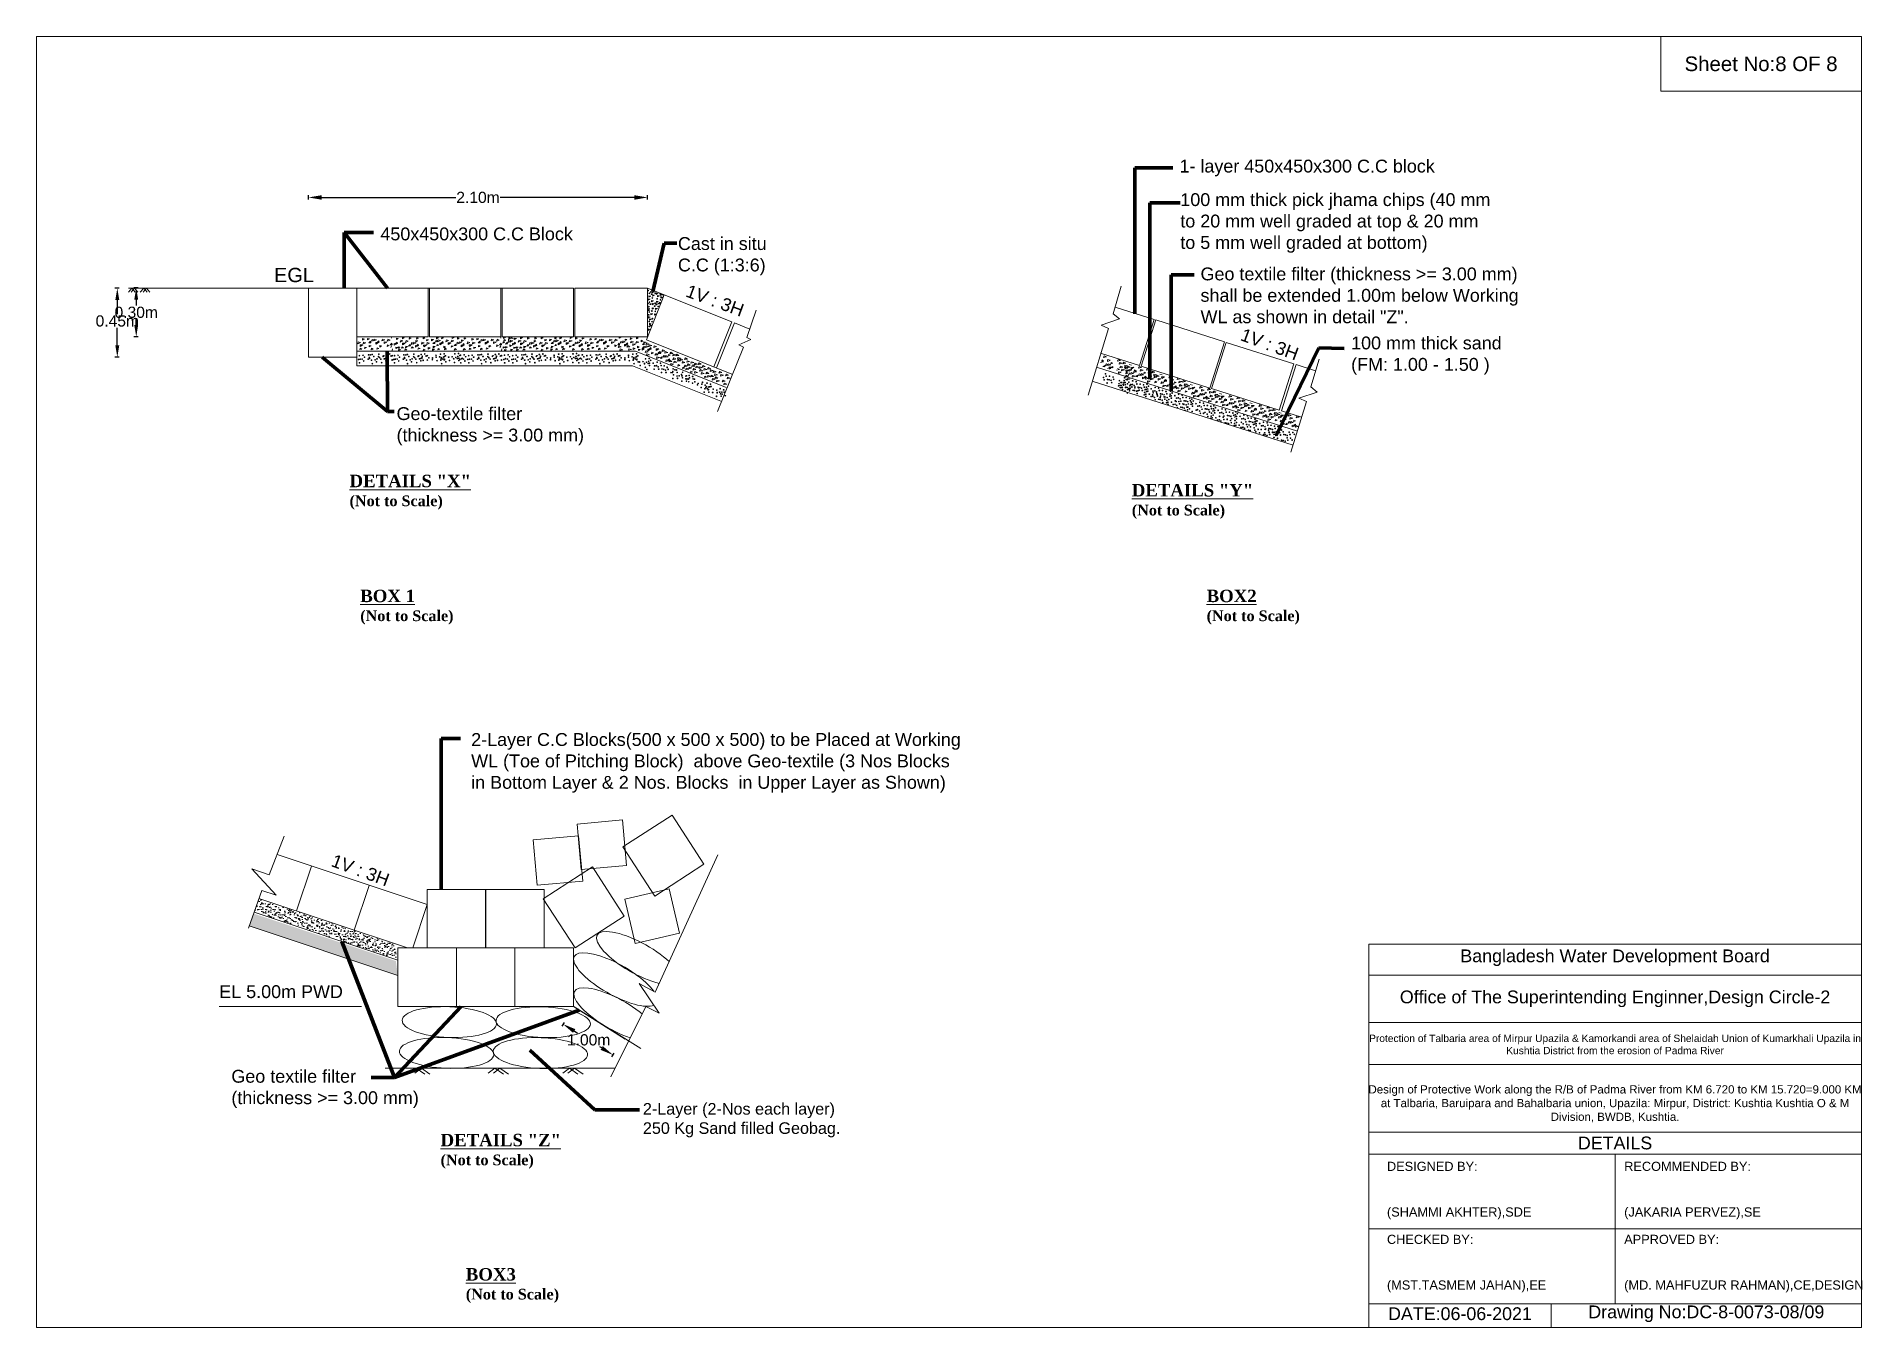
# Model space of a CAD drawing. Header units: inches. Extents: x 15 to 141071, y -30183 to 14738.
# Drawn here: x 73404.9 to 73543.9, y -30183.1 to -30084.9 of the extents above; entities that cross this region are included whole.
import ezdxf

# ---------------------------------------------------------------- set-up
doc = ezdxf.new("R2010")
doc.units = ezdxf.units.IN
doc.header["$MEASUREMENT"] = 0
doc.header["$PDMODE"] = 3
doc.layers.add('LINE', color=7, linetype='Continuous')
doc.layers.add('Long Section Labels', color=7, linetype='Continuous', lineweight=9)
doc.styles.get("Standard").update_dxf_attribs({"font": 'arial.ttf'})
doc.dimstyles.get("Standard").update_dxf_attribs({"dimtxt": 0.18, "dimasz": 0.18, "dimexe": 0.18, "dimexo": 0.0625, "dimgap": 0.09, "dimtad": 0, "dimtih": 1, "dimtoh": 1, "dimdec": 4, "dimzin": 0, "dimdsep": 46, "dimtxsty": 'Standard', "dimcen": 0.09, "dimadec": 0, "dimazin": 0, "dimtfac": 1, "dimtdec": 4, "dimtofl": 0, "dimtmove": 0, "dimatfit": 3, "dimfxl": 1, "dimtolj": 1, "dimtzin": 0, "dimarcsym": 0})

msp = doc.modelspace()

# ---------------------------------------------------------------- texts
at = {"color": 7, "lineweight": 20, "ltscale": 0.18, "char_height": 0.9775, "width": 48.36222019, "attachment_point": 1, "rotation": 339.75670961}
for insert in [(73454.603655, -30103.745927), (73496.819272, -30107.0712), (73427.619784, -30147.082125)]:
    msp.add_mtext('1V : 3H', dxfattribs=dict(at, insert=insert))
at = {"layer": 'LINE', "color": 0, "linetype": 'ByBlock', "lineweight": 20, "ltscale": 0.5, "attachment_point": 1}
for s, insert, char_height in [('1- layer 450x450x300 C.C block', (73491.918378, -30094.274976), 0.9775), ('100 mm thick pick jhama chips (40 mm\\Pto 20 mm well graded at top & 20 mm \\Pto 5 mm well graded at bottom) ', (73491.982757, -30096.825849), 0.9775), ('450x450x300 C.C Block', (73431.100903, -30099.435199), 0.9775), ('Cast in situ\\PC.C (1:3:6)', (73453.746921, -30100.168976), 0.9775), ('EGL', (73423.007582, -30102.505189), 1.0871383), ('Geo textile filter (thickness >= 3.00 mm)\\Pshall be extended 1.00m below Working \\PWL as shown in detail "Z".', (73493.520541, -30102.479135), 0.9775), ('100 mm thick sand \\P(FM: 1.00 - 1.50 )', (73504.981308, -30107.729611), 0.9775), (' Geo-textile filter\\P (thickness >= 3.00 mm)', (73431.953529, -30113.107889), 0.9775), ('2-Layer C.C Blocks(500 x 500 x 500) to be Placed at Working \\PWL (Toe of Pitching Block)  above Geo-textile (3 Nos Blocks \\Pin Bottom Layer & 2 Nos. Blocks  in Upper Layer as Shown)', (73438.012212, -30137.897497), 0.9775), ('EL 5.00m PWD', (73418.83897, -30157.079335), 0.9775), ('Geo textile filter \\P(thickness >= 3.00 mm) ', (73419.76081, -30163.518566), 0.9775), ('2-Layer (2-Nos each layer) \\P250 Kg Sand filled Geobag.', (73451.081874, -30166.042307), 0.87975)]:
    msp.add_mtext(s, dxfattribs=dict(at, insert=insert, char_height=char_height))
at = {"layer": 'LINE', "color": 7, "lineweight": 20, "ltscale": 0.5, "char_height": 0.66015034, "attachment_point": 1}
for s, insert, width in [('{\\fTimes New Roman|b1|i0|c0|p18;\\H1.432x;\\LDETAILS "X"\\P\\H0.8606x;\\l(Not to Scale)}', (73428.754093, -30118.246039), 10.37738766), ('{\\fTimes New Roman|b1|i0|c0|p18;\\H1.432x;\\LDETAILS "Y"\\P\\H0.8603x;\\l(Not to Scale)}', (73488.291271, -30118.952275), 10.24754242), ('{\\fTimes New Roman|b1|i0|c0|p18;\\H1.432x;\\LBOX 1\\P\\H0.8606x;\\l(Not to Scale)}', (73429.569126, -30126.990569), 10.37738766), ('{\\fTimes New Roman|b1|i0|c0|p18;\\H1.432x;\\LBOX2\\P\\H0.8606x;\\l(Not to Scale)}', (73493.984276, -30126.990569), 10.37738766), ('{\\fTimes New Roman|b1|i0|c0|p18;\\H1.432x;\\LDETAILS "Z"\\P\\H0.8603x;\\l(Not to Scale)}', (73435.682652, -30168.385757), 10.24754242), ('{\\fTimes New Roman|b1|i0|c0|p18;\\H1.432x;\\LBOX3\\P\\H0.8606x;\\l(Not to Scale)}', (73437.603247, -30178.598876), 10.37738766)]:
    msp.add_mtext(s, dxfattribs=dict(at, insert=insert, width=width))
at = {"layer": 'Long Section Labels', "attachment_point": 5}
for s, insert, char_height in [('Sheet No:8 OF 8', (73536.181357, -30086.991011), 1.11111111), ('Bangladesh Water Development Board', (73525.070246, -30154.991011), 0.97222222), ('Office of The Superintending Enginner,Design Circle-2', (73525.070246, -30158.116011), 0.97222222)]:
    msp.add_mtext(s, dxfattribs=dict(at, insert=insert, char_height=char_height))
at = {"layer": 'Long Section Labels'}
for s, insert, char_height, width, attachment_point in [('Protection of Talbaria area of Mirpur Upazila & Kamorkandi area of Shelaidah Union of Kumarkhali Upazila in Kushtia District from the erosion of Padma River', (73525.070246, -30161.588233), 0.555555556, 38.88888889, 5), ('Design of Protective Work along the R/B of Padma River from KM 6.720 to KM 15.720=9.000 KM at Talbaria, Baruipara and Bahalbaria union, Upazila: Mirpur, District: Kushtia Kushtia O & M Division, BWDB, Kushtia.', (73525.070246, -30166.102122), 0.625, 37.5, 5), ('DETAILS', (73525.070246, -30169.088233), 0.9722222, 38.88888889, 5), ('DESIGNED BY:^J^J^J(SHAMMI AKHTER),SDE', (73507.709135, -30172.699344), 0.69444444, 19.44444444, 4), ('RECOMMENDED BY:^J^J^J(JAKARIA PERVEZ),SE', (73525.764691, -30172.699344), 0.69444444, 19.44444444, 4), ('CHECKED BY:^J^J^J(MST.TASMEM JAHAN),EE', (73507.709135, -30178.2549), 0.69444444, 19.44444444, 4), ('APPROVED BY:^J^J^J(MD. MAHFUZUR RAHMAN),CE,DESIGN', (73525.764691, -30178.2549), 0.69444444, 19.44444444, 4), ('DATE:06-06-2021', (73513.264691, -30182.074344), 0.97222222, 19.44444444, 5), ('Drawing No:DC-8-0073-08/09', (73532.014691, -30182.074344), 0.97222222, 30.55555556, 5)]:
    msp.add_mtext(s, dxfattribs=dict(at, insert=insert, char_height=char_height, width=width, attachment_point=attachment_point))

# ---------------------------------------------------------------- blocks, each defined once
blk = doc.blocks.new('*D34')
at = {"color": 0, "lineweight": -2, "ltscale": 0.5, "transparency": 16777216}
for p, q in [((73412.67, -30104.03), (73412.34, -30104.03)), ((73412.52, -30104.93), (73412.52, -30105.36)), ((73412.52, -30106.85), (73412.52, -30106.41)), ((73412.67, -30107.75), (73412.34, -30107.75))]:
    blk.add_line(p, q, dxfattribs=at)
at = {"color": 0, "linetype": 'Continuous', "ltscale": 0.5, "transparency": 16777216}
for points in [[(73412.37, -30104.93), (73412.67, -30104.93), (73412.52, -30104.03)], [(73412.37, -30106.85), (73412.67, -30106.85), (73412.52, -30107.75)]]:
    blk.add_solid(points, dxfattribs=at)
at = {"layer": 'Defpoints', "color": 0, "linetype": 'Continuous', "ltscale": 0.5, "transparency": 16777216}
for p in [(73412.52, -30104.03), (73415.28, -30104.03), (73415.45, -30107.75)]:
    blk.add_point(p, dxfattribs=at)
at = {"color": 0, "linetype": 'Continuous', "lineweight": 20, "ltscale": 0.5, "transparency": 16777216, "insert": (73412.52, -30105.89), "char_height": 0.85, "attachment_point": 5}
blk.add_mtext('\\A1;0.30m', dxfattribs=at)
blk = doc.blocks.new('*D35')
at = {"color": 0, "lineweight": -2, "ltscale": 0.5, "transparency": 16777216}
for p, q in [((73411.23, -30104.06), (73410.9, -30104.06)), ((73411.08, -30104.96), (73411.08, -30106.02)), ((73411.08, -30108.41), (73411.08, -30107.07)), ((73411.23, -30109.31), (73410.9, -30109.31))]:
    blk.add_line(p, q, dxfattribs=at)
at = {"color": 0, "linetype": 'Continuous', "ltscale": 0.5, "transparency": 16777216}
for points in [[(73410.93, -30104.96), (73411.23, -30104.96), (73411.08, -30104.06)], [(73410.93, -30108.41), (73411.23, -30108.41), (73411.08, -30109.31)]]:
    blk.add_solid(points, dxfattribs=at)
at = {"layer": 'Defpoints', "color": 0, "linetype": 'Continuous', "ltscale": 0.5, "transparency": 16777216}
for p in [(73411.08, -30104.06), (73414.87, -30104.06), (73414.87, -30109.31)]:
    blk.add_point(p, dxfattribs=at)
at = {"color": 0, "linetype": 'Continuous', "lineweight": 20, "ltscale": 0.5, "transparency": 16777216, "insert": (73411.08, -30106.55), "char_height": 0.85, "attachment_point": 5}
blk.add_mtext('\\A1;0.45m', dxfattribs=at)
blk = doc.blocks.new('*D36')
at = {"color": 0, "lineweight": -2, "ltscale": 0.5, "transparency": 16777216}
for p, q in [((73425.63, -30097.3), (73425.63, -30096.97)), ((73426.63, -30097.15), (73436.85, -30097.15)), ((73450.44, -30097.15), (73440.22, -30097.15)), ((73451.44, -30097.3), (73451.44, -30096.97))]:
    blk.add_line(p, q, dxfattribs=at)
at = {"color": 0, "linetype": 'Continuous', "ltscale": 0.5, "transparency": 16777216}
for points in [[(73426.63, -30096.98), (73426.63, -30097.32), (73425.63, -30097.15)], [(73450.44, -30096.98), (73450.44, -30097.32), (73451.44, -30097.15)]]:
    blk.add_solid(points, dxfattribs=at)
at = {"layer": 'Defpoints', "color": 0, "linetype": 'Continuous', "ltscale": 0.5, "transparency": 16777216}
for p in [(73451.44, -30097.15), (73425.63, -30104.06), (73451.44, -30104.06)]:
    blk.add_point(p, dxfattribs=at)
at = {"color": 0, "linetype": 'Continuous', "lineweight": 20, "ltscale": 0.5, "transparency": 16777216, "insert": (73438.53, -30097.15), "char_height": 0.85, "attachment_point": 5}
blk.add_mtext('\\A1;2.10m', dxfattribs=at)
blk = doc.blocks.new('*D33')
at = {"color": 0, "lineweight": -2, "ltscale": 0.5, "transparency": 16777216}
for p, q in [((73445.08, -30159.91), (73444.9, -30160.19)), ((73445.85, -30160.56), (73446.1, -30160.72)), ((73447.95, -30161.85), (73447.8, -30161.77)), ((73448.88, -30162.25), (73448.7, -30162.53))]:
    blk.add_line(p, q, dxfattribs=at)
at = {"color": 0, "linetype": 'Continuous', "ltscale": 0.5, "transparency": 16777216}
for points in [[(73445.94, -30160.42), (73445.76, -30160.7), (73445, -30160.04)], [(73448.03, -30161.71), (73447.86, -30162), (73448.8, -30162.38)]]:
    blk.add_solid(points, dxfattribs=at)
at = {"layer": 'Defpoints', "color": 0, "linetype": 'Continuous', "ltscale": 0.5, "transparency": 16777216}
for p in [(73445.82, -30158.71), (73449.62, -30161.05), (73448.8, -30162.38)]:
    blk.add_point(p, dxfattribs=at)
at = {"color": 0, "linetype": 'Continuous', "lineweight": 20, "ltscale": 0.5, "transparency": 16777216, "insert": (73446.95, -30161.24), "char_height": 0.85, "attachment_point": 5}
blk.add_mtext('\\A1;1.00m', dxfattribs=at)

# ---------------------------------------------------------------- dimensions: what is measured, and where the dimension line sits
at = {"color": 0, "linetype": 'Continuous', "lineweight": 20, "ltscale": 0.5}
dim = msp.add_linear_dim(base=(73451.441062, -30097.150699), p1=(73425.628389, -30104.058159), p2=(73451.441062, -30104.058159), text='2.10m', dimstyle='Standard', override={"dimtxt": 0.85, "dimasz": 1, "dimfxl": 0.15, "dimfxlon": 1}, dxfattribs=at)
dim.commit()
dim.dimension.update_dxf_attribs({"geometry": '*D36', "text_midpoint": (73438.534725, -30097.150699)})
for base, p1, p2, angle, text, override, picture, middle, dimtype in [((73411.08131, -30104.058653), (73414.872601, -30109.311326), (73414.872601, -30104.058653), 90, '0.45m', {"dimtxt": 0.85, "dimasz": 0.9, "dimfxl": 0.15, "dimfxlon": 1}, '*D35', (73411.08131, -30106.545392), 160), ((73412.52457, -30104.025421), (73415.449705, -30107.749199), (73415.278487, -30104.025421), 90, '0.30m', {"dimtxt": 0.85, "dimasz": 0.9, "dimfxl": 0.15, "dimfxlon": 1}, '*D34', (73412.52457, -30105.88731), 160), ((73448.798762, -30162.379617), (73445.815793, -30158.710896), (73449.61628, -30161.053106), 328.35479758, '1.00m', {"dimtxt": 0.85, "dimasz": 1, "dimfxl": 0.15, "dimfxlon": 1}, '*D33', (73446.953269, -30161.242254), 161)]:
    dim = msp.add_linear_dim(base=base, p1=p1, p2=p2, angle=angle, text=text, dimstyle='Standard', override=override, dxfattribs=at)
    dim.commit()
    dim.dimension.update_dxf_attribs({"geometry": picture, "text_midpoint": middle, "dimtype": dimtype})

# ---------------------------------------------------------------- hatches: boundary and pattern name
at = {"linetype": 'Continuous', "lineweight": 20, "ltscale": 0.5}
h = msp.add_hatch(dxfattribs=at)
h.set_pattern_fill('AR-CONC', scale=0.003254, angle=143.13003592, style=0)
h.set_pattern_definition([(193.13, (73373.89196, -30104.75155), (-0.4431486, 0.3971954), [0.0619895, -0.681884]), (138.13, (73373.89196, -30104.75155), (-0.281279, -0.5661734), [0.0495916, -0.5455073]), (243.581, (73373.855, -30104.71845), (-0.7244276, -0.1689745), [0.052683, -0.579512]), (189.3142, (73373.7928, -30104.8838), (-0.6235964, 0.638708), [0.092984, -1.022826]), (239.7656, (73373.7408, -30104.8306), (-1.101098, -0.180591), [0.079024, -0.869268]), (134.314, (73373.7928, -30104.8838), (-1.101098, -0.180589), [0.074387, -0.818261]), (164.13, (73373.75145, -30104.80114), (-0.1950224, 0.5622376), [0.0619895, -0.681884]), (109.13, (73373.75145, -30104.80114), (-0.5204984, -0.3588196), [0.0495916, -0.5455073]), (214.5814, (73373.7352, -30104.7543), (-0.7155206, 0.203416), [0.052683, -0.579512]), (180.63004, (73373.89196, -30104.75155), (-0.1731279, -0.2140859), [0, -0.538895, 0, -0.5537725, 0, -0.5475736]), (150.63004, (73373.89196, -30104.75155), (-0.3695422, -0.1303325), [0, -0.315733, 0, -0.5264972, 0, -0.2086979]), (110.63004, (73374.0394, -30104.86214), (-0.3417885, 0.279644), [0, -0.2066315, 0, -0.6446904, 0, -0.8554546]), (100.63004, (73374.10553, -30104.91173), (-0.4352577, 0.2230204), [0, -0.268621, 0, -0.4281406, 0, -0.6074967])])
h.paths.add_polyline_path([(73421.840284, -30150.540455), (73421.509981, -30151.480077), (73432.340363, -30155.090218), (73432.286786, -30154.715178), (73432.20582, -30154.148407), (73432.526353, -30154.102616)])
h = msp.add_hatch(dxfattribs=at)
h.set_pattern_fill('AR-SAND', scale=0.005532, angle=143.13003592, style=0)
h.set_pattern_definition([(180.63004, (73373.8376, -30104.89919), (-0.1553615, -0.2219001), [0, -0.21357436, 0, -0.23886606, 0, -0.22832785]), (150.63004, (73373.8376, -30104.8992), (-0.4368594, -0.1680278), [0, -0.11521775, 0, -0.19249794, 0, -0.07376746]), (110.63004, (73373.97586, -30105.00288), (-0.35052995, 0.2619043), [0, -0.0702547, 0, -0.252917, 0, -0.3301972]), (100.63004, (73373.97586, -30105.0029), (-0.4119042, 0.1547768), [0, -0.03512736, 0, -0.16580115, 0, -0.18968775])])
h.paths.add_polyline_path([(73421.455623, -30151.627712), (73421.12536, -30152.567222), (73432.435041, -30156.33713), (73432.277603, -30155.235052)])
at = {"layer": 'LINE', "lineweight": 20, "ltscale": 0.5}
for points in [[(73451.509735, -30104.22509, -1), (73451.452818, -30104.22509, -1)], [(73451.596702, -30104.445802, -1), (73451.539785, -30104.445802, -1)], [(73451.702424, -30104.342105, -1), (73451.645507, -30104.342105, -1)], [(73451.774208, -30104.500645, -1), (73451.717291, -30104.500645, -1)], [(73452.046234, -30104.425151, -1), (73451.989318, -30104.425151, -1)], [(73452.418644, -30104.479854, -1), (73452.361727, -30104.479854, -1)], [(73452.659612, -30104.567378, -1), (73452.602695, -30104.567378, -1)], [(73451.497285, -30105.219009, -1), (73451.440368, -30105.219009, -1)], [(73451.549052, -30106.085207, -1), (73451.492135, -30106.085207, -1)], [(73451.575139, -30105.590096, -1), (73451.518222, -30105.590096, -1)], [(73451.594392, -30105.862497, -1), (73451.537475, -30105.862497, -1)], [(73451.603008, -30105.115311, -1), (73451.546091, -30105.115311, -1)], [(73451.674791, -30105.273851, -1), (73451.617874, -30105.273851, -1)], [(73451.783359, -30105.790753, -1), (73451.726442, -30105.790753, -1)], [(73451.827169, -30104.800624, -1), (73451.770252, -30104.800624, -1)], [(73452.002424, -30105.415281, -1), (73451.945507, -30105.415281, -1)], [(73452.047765, -30105.192571, -1), (73451.990848, -30105.192571, -1)], [(73452.051712, -30105.812634, -1), (73451.994795, -30105.812634, -1)], [(73452.199579, -30104.855326, -1), (73452.142662, -30104.855326, -1)], [(73452.270778, -30105.437162, -1), (73452.213861, -30105.437162, -1)], [(73452.316118, -30105.214452, -1), (73452.259201, -30105.214452, -1)], [(73452.440547, -30104.942851, -1), (73452.38363, -30104.942851, -1)], [(73451.582691, -30106.971646, -1), (73451.525774, -30106.971646, -1)], [(73451.590653, -30106.590862, -1), (73451.533736, -30106.590862, -1)], [(73451.801756, -30106.596173, -1), (73451.744839, -30106.596173, -1)], [(73451.847097, -30106.373464, -1), (73451.79018, -30106.373464, -1)], [(73429.474139, -30109.473329, -1), (73429.417222, -30109.473329, -1)], [(73429.53159, -30109.186582, -1), (73429.474673, -30109.186582, -1)], [(73429.540108, -30109.736771, -1), (73429.483191, -30109.736771, -1)], [(73429.59756, -30109.450024, -1), (73429.540643, -30109.450024, -1)], [(73429.747076, -30109.443567, -1), (73429.69016, -30109.443567, -1)], [(73429.804528, -30109.15682, -1), (73429.747611, -30109.15682, -1)], [(73429.856816, -30109.591877, -1), (73429.799899, -30109.591877, -1)], [(73429.914267, -30109.30513, -1), (73429.85735, -30109.30513, -1)], [(73430.205725, -30109.439034, -1), (73430.1529, -30109.460226, -1)], [(73430.240153, -30109.129233, -1), (73430.183236, -30109.129233, -1)], [(73430.290458, -30109.316677, -1), (73430.233541, -30109.316677, -1)], [(73430.306123, -30109.392674, -1), (73430.249206, -30109.392674, -1)], [(73430.379816, -30109.120445, -1), (73430.326991, -30109.141636, -1)], [(73430.450809, -30109.530679, -1), (73430.393892, -30109.530679, -1)], [(73430.513091, -30109.099471, -1), (73430.456174, -30109.099471, -1)], [(73430.516778, -30109.79412, -1), (73430.459861, -30109.79412, -1)], [(73430.62283, -30109.24778, -1), (73430.565914, -30109.24778, -1)], [(73430.723746, -30109.500917, -1), (73430.666829, -30109.500917, -1)], [(73430.833486, -30109.649226, -1), (73430.776569, -30109.649226, -1)], [(73430.871061, -30109.422055, -1), (73430.814144, -30109.422055, -1)], [(73430.989824, -30109.263984, -1), (73430.932907, -30109.263984, -1)], [(73431.006169, -30109.071883, -1), (73430.949252, -30109.071883, -1)], [(73431.072139, -30109.335325, -1), (73431.015222, -30109.335325, -1)], [(73431.159372, -30109.454213, -1), (73431.102455, -30109.454213, -1)], [(73431.225341, -30109.717654, -1), (73431.168424, -30109.717654, -1)], [(73431.337072, -30109.23683, -1), (73431.280155, -30109.23683, -1)], [(73431.388846, -30109.190431, -1), (73431.331929, -30109.190431, -1)], [(73431.432309, -30109.424451, -1), (73431.375392, -30109.424451, -1)], [(73431.530846, -30109.395717, -1), (73431.473929, -30109.395717, -1)], [(73431.542049, -30109.572761, -1), (73431.485132, -30109.572761, -1)], [(73431.56153, -30109.091, -1), (73431.504613, -30109.091, -1)], [(73431.627499, -30109.354442, -1), (73431.570582, -30109.354442, -1)], [(73431.649609, -30109.237646, -1), (73431.592692, -30109.237646, -1)], [(73431.719749, -30109.539795, -1), (73431.662832, -30109.539795, -1)], [(73431.834467, -30109.061238, -1), (73431.77755, -30109.061238, -1)], [(73431.944207, -30109.209548, -1), (73431.88729, -30109.209548, -1)], [(73432.032268, -30109.514264, -1), (73431.975351, -30109.514264, -1)], [(73432.036439, -30109.184137, -1), (73431.979522, -30109.184137, -1)], [(73432.144251, -30109.473329, -1), (73432.087334, -30109.473329, -1)], [(73432.201702, -30109.186582, -1), (73432.144785, -30109.186582, -1)], [(73432.21022, -30109.736771, -1), (73432.153303, -30109.736771, -1)], [(73432.267671, -30109.450024, -1), (73432.210754, -30109.450024, -1)], [(73432.417188, -30109.443567, -1), (73432.360271, -30109.443567, -1)], [(73432.474639, -30109.15682, -1), (73432.417722, -30109.15682, -1)], [(73432.526928, -30109.591877, -1), (73432.470011, -30109.591877, -1)], [(73432.584379, -30109.30513, -1), (73432.527462, -30109.30513, -1)], [(73432.875837, -30109.439034, -1), (73432.823012, -30109.460226, -1)], [(73432.910265, -30109.129233, -1), (73432.853348, -30109.129233, -1)], [(73432.960569, -30109.316677, -1), (73432.903652, -30109.316677, -1)], [(73432.976235, -30109.392674, -1), (73432.919318, -30109.392674, -1)], [(73433.049928, -30109.120445, -1), (73432.997103, -30109.141636, -1)], [(73433.12092, -30109.530679, -1), (73433.064003, -30109.530679, -1)], [(73433.183203, -30109.099471, -1), (73433.126286, -30109.099471, -1)], [(73433.18689, -30109.79412, -1), (73433.129973, -30109.79412, -1)], [(73433.292942, -30109.24778, -1), (73433.236025, -30109.24778, -1)], [(73433.393858, -30109.500917, -1), (73433.336941, -30109.500917, -1)], [(73433.503597, -30109.649226, -1), (73433.44668, -30109.649226, -1)], [(73433.541173, -30109.422055, -1), (73433.484256, -30109.422055, -1)], [(73433.659936, -30109.263984, -1), (73433.603019, -30109.263984, -1)], [(73433.676281, -30109.071883, -1), (73433.619364, -30109.071883, -1)], [(73433.74225, -30109.335325, -1), (73433.685333, -30109.335325, -1)], [(73433.829483, -30109.454213, -1), (73433.772567, -30109.454213, -1)], [(73433.895453, -30109.717654, -1), (73433.838536, -30109.717654, -1)], [(73434.007184, -30109.23683, -1), (73433.950267, -30109.23683, -1)], [(73434.058958, -30109.190431, -1), (73434.002041, -30109.190431, -1)], [(73434.102421, -30109.424451, -1), (73434.045504, -30109.424451, -1)], [(73434.200958, -30109.395717, -1), (73434.144041, -30109.395717, -1)], [(73434.212161, -30109.572761, -1), (73434.155244, -30109.572761, -1)], [(73434.231641, -30109.091, -1), (73434.174724, -30109.091, -1)], [(73434.297611, -30109.354442, -1), (73434.240694, -30109.354442, -1)], [(73434.319721, -30109.237646, -1), (73434.262804, -30109.237646, -1)], [(73434.389861, -30109.539795, -1), (73434.332944, -30109.539795, -1)], [(73434.504579, -30109.061238, -1), (73434.447662, -30109.061238, -1)], [(73434.614318, -30109.209548, -1), (73434.557401, -30109.209548, -1)], [(73434.70238, -30109.514264, -1), (73434.645463, -30109.514264, -1)], [(73434.70655, -30109.184137, -1), (73434.649633, -30109.184137, -1)], [(73434.821143, -30109.356193, -1), (73434.764226, -30109.356193, -1)], [(73435.089227, -30109.487102, -1), (73435.03231, -30109.487102, -1)], [(73435.098251, -30109.365138, -1), (73435.041334, -30109.365138, -1)], [(73435.366335, -30109.157798, -1), (73435.309418, -30109.157798, -1)], [(73435.370885, -30109.302171, -1), (73435.313968, -30109.302171, -1)], [(73435.436854, -30109.565613, -1), (73435.379937, -30109.565613, -1)], [(73435.643823, -30109.272409, -1), (73435.586906, -30109.272409, -1)], [(73435.706222, -30109.071883, -1), (73435.649305, -30109.071883, -1)], [(73435.725372, -30109.530679, -1), (73435.668455, -30109.530679, -1)], [(73435.753562, -30109.420719, -1), (73435.696645, -30109.420719, -1)], [(73435.772191, -30109.335325, -1), (73435.715274, -30109.335325, -1)], [(73435.791341, -30109.79412, -1), (73435.734424, -30109.79412, -1)], [(73435.890101, -30109.440636, -1), (73435.833184, -30109.440636, -1)], [(73435.938706, -30109.292318, -1), (73435.881789, -30109.292318, -1)], [(73435.979159, -30109.042121, -1), (73435.922242, -30109.042121, -1)], [(73435.998309, -30109.500917, -1), (73435.941392, -30109.500917, -1)], [(73436.008846, -30109.256218, -1), (73435.951929, -30109.256218, -1)], [(73436.008864, -30109.466982, -1), (73435.951947, -30109.466982, -1)], [(73436.088899, -30109.190431, -1), (73436.031982, -30109.190431, -1)], [(73436.108049, -30109.649226, -1), (73436.051132, -30109.649226, -1)], [(73436.325553, -30109.295742, -1), (73436.268637, -30109.295742, -1)], [(73436.391523, -30109.559183, -1), (73436.334606, -30109.559183, -1)], [(73436.598491, -30109.265979, -1), (73436.541574, -30109.265979, -1)], [(73436.708231, -30109.414289, -1), (73436.651314, -30109.414289, -1)], [(73436.711411, -30109.435987, -1), (73436.654494, -30109.435987, -1)], [(73436.777381, -30109.699428, -1), (73436.720464, -30109.699428, -1)], [(73436.797793, -30109.052767, -1), (73436.740876, -30109.052767, -1)], [(73436.863762, -30109.316208, -1), (73436.806845, -30109.316208, -1)], [(73436.984349, -30109.406224, -1), (73436.927432, -30109.406224, -1)], [(73437.02492, -30109.243049, -1), (73436.968003, -30109.243049, -1)], [(73437.07073, -30109.023005, -1), (73437.013813, -30109.023005, -1)], [(73437.094088, -30109.554534, -1), (73437.037171, -30109.554534, -1)], [(73437.099913, -30109.384527, -1), (73437.042996, -30109.384527, -1)], [(73437.178635, -30109.473329, -1), (73437.121718, -30109.473329, -1)], [(73437.18047, -30109.171315, -1), (73437.123553, -30109.171315, -1)], [(73437.236087, -30109.148349, -1), (73437.17917, -30109.148349, -1)], [(73437.244605, -30109.736771, -1), (73437.187688, -30109.736771, -1)], [(73437.302056, -30109.411791, -1), (73437.245139, -30109.411791, -1)], [(73437.368015, -30109.38795, -1), (73437.311099, -30109.38795, -1)], [(73437.451573, -30109.443567, -1), (73437.394656, -30109.443567, -1)], [(73437.509024, -30109.118587, -1), (73437.452107, -30109.118587, -1)], [(73437.561312, -30109.591877, -1), (73437.504395, -30109.591877, -1)], [(73437.618764, -30109.266897, -1), (73437.561847, -30109.266897, -1)], [(73437.791447, -30109.473329, -1), (73437.73453, -30109.473329, -1)], [(73437.848898, -30109.186582, -1), (73437.791982, -30109.186582, -1)], [(73437.857417, -30109.736771, -1), (73437.8005, -30109.736771, -1)], [(73437.914868, -30109.450024, -1), (73437.857951, -30109.450024, -1)], [(73438.064385, -30109.443567, -1), (73438.007468, -30109.443567, -1)], [(73438.121836, -30109.15682, -1), (73438.064919, -30109.15682, -1)], [(73438.174124, -30109.591877, -1), (73438.117207, -30109.591877, -1)], [(73438.231576, -30109.30513, -1), (73438.174659, -30109.30513, -1)], [(73438.523033, -30109.439034, -1), (73438.470209, -30109.460226, -1)], [(73438.557462, -30109.129233, -1), (73438.500545, -30109.129233, -1)], [(73438.607766, -30109.316677, -1), (73438.550849, -30109.316677, -1)], [(73438.623431, -30109.392674, -1), (73438.566514, -30109.392674, -1)], [(73438.697125, -30109.120445, -1), (73438.6443, -30109.141636, -1)], [(73438.768117, -30109.530679, -1), (73438.7112, -30109.530679, -1)], [(73438.830399, -30109.099471, -1), (73438.773482, -30109.099471, -1)], [(73438.834086, -30109.79412, -1), (73438.777169, -30109.79412, -1)], [(73438.940139, -30109.24778, -1), (73438.883222, -30109.24778, -1)], [(73439.041054, -30109.500917, -1), (73438.984138, -30109.500917, -1)], [(73439.150794, -30109.649226, -1), (73439.093877, -30109.649226, -1)], [(73439.18837, -30109.422055, -1), (73439.131453, -30109.422055, -1)], [(73439.307133, -30109.263984, -1), (73439.250216, -30109.263984, -1)], [(73439.323477, -30109.071883, -1), (73439.26656, -30109.071883, -1)], [(73439.389447, -30109.335325, -1), (73439.33253, -30109.335325, -1)], [(73439.47668, -30109.454213, -1), (73439.419763, -30109.454213, -1)], [(73439.54265, -30109.717654, -1), (73439.485733, -30109.717654, -1)], [(73439.65438, -30109.23683, -1), (73439.597463, -30109.23683, -1)], [(73439.706155, -30109.190431, -1), (73439.649238, -30109.190431, -1)], [(73439.749618, -30109.424451, -1), (73439.692701, -30109.424451, -1)], [(73439.848155, -30109.395717, -1), (73439.791238, -30109.395717, -1)], [(73439.859357, -30109.572761, -1), (73439.80244, -30109.572761, -1)], [(73439.878838, -30109.091, -1), (73439.821921, -30109.091, -1)], [(73439.944808, -30109.354442, -1), (73439.887891, -30109.354442, -1)], [(73439.966918, -30109.237646, -1), (73439.910001, -30109.237646, -1)], [(73440.037057, -30109.539795, -1), (73439.98014, -30109.539795, -1)], [(73440.151776, -30109.061238, -1), (73440.094859, -30109.061238, -1)], [(73440.261515, -30109.209548, -1), (73440.204598, -30109.209548, -1)], [(73440.349577, -30109.514264, -1), (73440.29266, -30109.514264, -1)], [(73440.353747, -30109.184137, -1), (73440.29683, -30109.184137, -1)], [(73440.524659, -30109.473329, -1), (73440.467742, -30109.473329, -1)], [(73440.58211, -30109.148349, -1), (73440.525193, -30109.148349, -1)], [(73440.590628, -30109.736771, -1), (73440.533711, -30109.736771, -1)], [(73440.64808, -30109.411791, -1), (73440.591163, -30109.411791, -1)], [(73440.797597, -30109.443567, -1), (73440.74068, -30109.443567, -1)], [(73440.855048, -30109.118587, -1), (73440.798131, -30109.118587, -1)], [(73440.907336, -30109.591877, -1), (73440.850419, -30109.591877, -1)], [(73440.964787, -30109.266897, -1), (73440.90787, -30109.266897, -1)], [(73441.137471, -30109.473329, -1), (73441.080554, -30109.473329, -1)], [(73441.194922, -30109.186582, -1), (73441.138005, -30109.186582, -1)], [(73441.20344, -30109.736771, -1), (73441.146523, -30109.736771, -1)], [(73441.260892, -30109.450024, -1), (73441.203975, -30109.450024, -1)], [(73441.410408, -30109.443567, -1), (73441.353491, -30109.443567, -1)], [(73441.46786, -30109.15682, -1), (73441.410943, -30109.15682, -1)], [(73441.520148, -30109.591877, -1), (73441.463231, -30109.591877, -1)], [(73441.577599, -30109.30513, -1), (73441.520682, -30109.30513, -1)], [(73441.869057, -30109.439034, -1), (73441.816232, -30109.460226, -1)], [(73441.903485, -30109.129233, -1), (73441.846568, -30109.129233, -1)], [(73441.95379, -30109.316677, -1), (73441.896873, -30109.316677, -1)], [(73441.969455, -30109.392674, -1), (73441.912538, -30109.392674, -1)], [(73442.043148, -30109.120445, -1), (73441.990323, -30109.141636, -1)], [(73442.114141, -30109.530679, -1), (73442.057224, -30109.530679, -1)], [(73442.176423, -30109.099471, -1), (73442.119506, -30109.099471, -1)], [(73442.18011, -30109.79412, -1), (73442.123193, -30109.79412, -1)], [(73442.286162, -30109.24778, -1), (73442.229245, -30109.24778, -1)], [(73442.387078, -30109.500917, -1), (73442.330161, -30109.500917, -1)], [(73442.496818, -30109.649226, -1), (73442.439901, -30109.649226, -1)], [(73442.534393, -30109.422055, -1), (73442.477476, -30109.422055, -1)], [(73442.653156, -30109.263984, -1), (73442.596239, -30109.263984, -1)], [(73442.669501, -30109.071883, -1), (73442.612584, -30109.071883, -1)], [(73442.735471, -30109.335325, -1), (73442.678554, -30109.335325, -1)], [(73442.822704, -30109.454213, -1), (73442.765787, -30109.454213, -1)], [(73442.888673, -30109.717654, -1), (73442.831756, -30109.717654, -1)], [(73443.000404, -30109.23683, -1), (73442.943487, -30109.23683, -1)], [(73443.052178, -30109.190431, -1), (73442.995261, -30109.190431, -1)], [(73443.095641, -30109.424451, -1), (73443.038724, -30109.424451, -1)], [(73443.194178, -30109.395717, -1), (73443.137261, -30109.395717, -1)], [(73443.205381, -30109.572761, -1), (73443.148464, -30109.572761, -1)], [(73443.224862, -30109.091, -1), (73443.167945, -30109.091, -1)], [(73443.290831, -30109.354442, -1), (73443.233914, -30109.354442, -1)], [(73443.312941, -30109.237646, -1), (73443.256024, -30109.237646, -1)], [(73443.383081, -30109.539795, -1), (73443.326164, -30109.539795, -1)], [(73443.497799, -30109.061238, -1), (73443.440882, -30109.061238, -1)], [(73443.607539, -30109.209548, -1), (73443.550622, -30109.209548, -1)], [(73443.6956, -30109.514264, -1), (73443.638683, -30109.514264, -1)], [(73443.699771, -30109.184137, -1), (73443.642854, -30109.184137, -1)], [(73443.814363, -30109.356193, -1), (73443.757446, -30109.356193, -1)], [(73444.082448, -30109.487102, -1), (73444.025531, -30109.487102, -1)], [(73444.091471, -30109.365138, -1), (73444.034554, -30109.365138, -1)], [(73444.359556, -30109.157798, -1), (73444.302639, -30109.157798, -1)], [(73444.364105, -30109.302171, -1), (73444.307188, -30109.302171, -1)], [(73444.430075, -30109.565613, -1), (73444.373158, -30109.565613, -1)], [(73444.637043, -30109.272409, -1), (73444.580126, -30109.272409, -1)], [(73444.699442, -30109.071883, -1), (73444.642525, -30109.071883, -1)], [(73444.718592, -30109.530679, -1), (73444.661675, -30109.530679, -1)], [(73444.746782, -30109.420719, -1), (73444.689865, -30109.420719, -1)], [(73444.765411, -30109.335325, -1), (73444.708494, -30109.335325, -1)], [(73444.784561, -30109.79412, -1), (73444.727644, -30109.79412, -1)], [(73444.883321, -30109.440636, -1), (73444.826404, -30109.440636, -1)], [(73444.931926, -30109.292318, -1), (73444.875009, -30109.292318, -1)], [(73444.972379, -30109.042121, -1), (73444.915462, -30109.042121, -1)], [(73444.991529, -30109.500917, -1), (73444.934613, -30109.500917, -1)], [(73445.002066, -30109.256218, -1), (73444.945149, -30109.256218, -1)], [(73445.002084, -30109.466982, -1), (73444.945167, -30109.466982, -1)], [(73445.082119, -30109.190431, -1), (73445.025202, -30109.190431, -1)], [(73445.101269, -30109.649226, -1), (73445.044352, -30109.649226, -1)], [(73445.318774, -30109.295742, -1), (73445.261857, -30109.295742, -1)], [(73445.384743, -30109.559183, -1), (73445.327826, -30109.559183, -1)], [(73445.591711, -30109.265979, -1), (73445.534794, -30109.265979, -1)], [(73445.701451, -30109.414289, -1), (73445.644534, -30109.414289, -1)], [(73445.704632, -30109.435987, -1), (73445.647715, -30109.435987, -1)], [(73445.770601, -30109.699428, -1), (73445.713684, -30109.699428, -1)], [(73445.791013, -30109.052767, -1), (73445.734096, -30109.052767, -1)], [(73445.856982, -30109.316208, -1), (73445.800065, -30109.316208, -1)], [(73445.977569, -30109.406224, -1), (73445.920652, -30109.406224, -1)], [(73446.01814, -30109.243049, -1), (73445.961223, -30109.243049, -1)], [(73446.063951, -30109.023005, -1), (73446.007034, -30109.023005, -1)], [(73446.087309, -30109.554534, -1), (73446.030392, -30109.554534, -1)], [(73446.093134, -30109.384527, -1), (73446.036217, -30109.384527, -1)], [(73446.171856, -30109.473329, -1), (73446.114939, -30109.473329, -1)], [(73446.17369, -30109.171315, -1), (73446.116773, -30109.171315, -1)], [(73446.229307, -30109.148349, -1), (73446.17239, -30109.148349, -1)], [(73446.237825, -30109.736771, -1), (73446.180908, -30109.736771, -1)], [(73446.295276, -30109.411791, -1), (73446.238359, -30109.411791, -1)], [(73446.361236, -30109.38795, -1), (73446.304319, -30109.38795, -1)], [(73446.444793, -30109.443567, -1), (73446.387876, -30109.443567, -1)], [(73446.502244, -30109.118587, -1), (73446.445328, -30109.118587, -1)], [(73446.554533, -30109.591877, -1), (73446.497616, -30109.591877, -1)], [(73446.611984, -30109.266897, -1), (73446.555067, -30109.266897, -1)], [(73446.784667, -30109.473329, -1), (73446.72775, -30109.473329, -1)], [(73446.842119, -30109.186582, -1), (73446.785202, -30109.186582, -1)], [(73446.850637, -30109.736771, -1), (73446.79372, -30109.736771, -1)], [(73446.908088, -30109.450024, -1), (73446.851171, -30109.450024, -1)], [(73447.057605, -30109.443567, -1), (73447.000688, -30109.443567, -1)], [(73447.115056, -30109.15682, -1), (73447.058139, -30109.15682, -1)], [(73447.167345, -30109.591877, -1), (73447.110428, -30109.591877, -1)], [(73447.224796, -30109.30513, -1), (73447.167879, -30109.30513, -1)], [(73447.516254, -30109.439034, -1), (73447.463429, -30109.460226, -1)], [(73447.550682, -30109.129233, -1), (73447.493765, -30109.129233, -1)], [(73447.600986, -30109.316677, -1), (73447.544069, -30109.316677, -1)], [(73447.616651, -30109.392674, -1), (73447.559735, -30109.392674, -1)], [(73447.690345, -30109.120445, -1), (73447.63752, -30109.141636, -1)], [(73447.761337, -30109.530679, -1), (73447.70442, -30109.530679, -1)], [(73447.82362, -30109.099471, -1), (73447.766703, -30109.099471, -1)], [(73447.827307, -30109.79412, -1), (73447.77039, -30109.79412, -1)], [(73447.933359, -30109.24778, -1), (73447.876442, -30109.24778, -1)], [(73448.034275, -30109.500917, -1), (73447.977358, -30109.500917, -1)], [(73448.144014, -30109.649226, -1), (73448.087097, -30109.649226, -1)], [(73448.18159, -30109.422055, -1), (73448.124673, -30109.422055, -1)], [(73448.300353, -30109.263984, -1), (73448.243436, -30109.263984, -1)], [(73448.316698, -30109.071883, -1), (73448.259781, -30109.071883, -1)], [(73448.382667, -30109.335325, -1), (73448.32575, -30109.335325, -1)], [(73448.4699, -30109.454213, -1), (73448.412983, -30109.454213, -1)], [(73448.53587, -30109.717654, -1), (73448.478953, -30109.717654, -1)], [(73448.647601, -30109.23683, -1), (73448.590684, -30109.23683, -1)], [(73448.699375, -30109.190431, -1), (73448.642458, -30109.190431, -1)], [(73448.742838, -30109.424451, -1), (73448.685921, -30109.424451, -1)], [(73448.841375, -30109.395717, -1), (73448.784458, -30109.395717, -1)], [(73448.852577, -30109.572761, -1), (73448.79566, -30109.572761, -1)], [(73448.872058, -30109.091, -1), (73448.815141, -30109.091, -1)], [(73448.938028, -30109.354442, -1), (73448.881111, -30109.354442, -1)], [(73448.960138, -30109.237646, -1), (73448.903221, -30109.237646, -1)], [(73449.030278, -30109.539795, -1), (73448.973361, -30109.539795, -1)], [(73449.144996, -30109.061238, -1), (73449.088079, -30109.061238, -1)], [(73449.254735, -30109.209548, -1), (73449.197818, -30109.209548, -1)], [(73449.342797, -30109.514264, -1), (73449.28588, -30109.514264, -1)], [(73449.346967, -30109.184137, -1), (73449.29005, -30109.184137, -1)], [(73449.46156, -30109.356193, -1), (73449.404643, -30109.356193, -1)], [(73449.729644, -30109.487102, -1), (73449.672727, -30109.487102, -1)], [(73449.738668, -30109.365138, -1), (73449.681751, -30109.365138, -1)], [(73450.006752, -30109.157798, -1), (73449.949835, -30109.157798, -1)], [(73450.011302, -30109.302171, -1), (73449.954385, -30109.302171, -1)], [(73450.077271, -30109.565613, -1), (73450.020354, -30109.565613, -1)], [(73450.284239, -30109.272409, -1), (73450.227322, -30109.272409, -1)], [(73450.346638, -30109.071883, -1), (73450.289722, -30109.071883, -1)], [(73450.365789, -30109.530679, -1), (73450.308872, -30109.530679, -1)], [(73450.393979, -30109.420719, -1), (73450.337062, -30109.420719, -1)], [(73450.412608, -30109.335325, -1), (73450.355691, -30109.335325, -1)], [(73450.431758, -30109.79412, -1), (73450.374841, -30109.79412, -1)], [(73450.530518, -30109.440636, -1), (73450.473601, -30109.440636, -1)], [(73450.579123, -30109.292318, -1), (73450.522206, -30109.292318, -1)], [(73450.619576, -30109.042121, -1), (73450.562659, -30109.042121, -1)], [(73450.638726, -30109.500917, -1), (73450.581809, -30109.500917, -1)], [(73450.649263, -30109.256218, -1), (73450.592346, -30109.256218, -1)], [(73450.649281, -30109.466982, -1), (73450.592364, -30109.466982, -1)], [(73450.729316, -30109.190431, -1), (73450.672399, -30109.190431, -1)], [(73450.748466, -30109.649226, -1), (73450.691549, -30109.649226, -1)], [(73450.844883, -30109.667907, -1), (73450.787966, -30109.667907, -1)], [(73450.910853, -30109.931348, -1), (73450.853936, -30109.931348, -1)], [(73451.117821, -30109.638144, -1), (73451.060904, -30109.638144, -1)], [(73451.22756, -30109.786454, -1), (73451.170644, -30109.786454, -1)], [(73451.230741, -30109.808152, -1), (73451.173824, -30109.808152, -1)], [(73451.296711, -30110.071593, -1), (73451.239794, -30110.071593, -1)], [(73451.317123, -30109.424932, -1), (73451.260206, -30109.424932, -1)], [(73451.383092, -30109.688373, -1), (73451.326175, -30109.688373, -1)], [(73451.408711, -30110.243497, -1), (73451.351794, -30110.243497, -1)], [(73451.503679, -30109.778389, -1), (73451.446762, -30109.778389, -1)], [(73451.54425, -30109.615214, -1), (73451.487333, -30109.615214, -1)], [(73451.59006, -30109.39517, -1), (73451.533143, -30109.39517, -1)], [(73451.613418, -30109.926699, -1), (73451.556501, -30109.926699, -1)], [(73451.619243, -30109.756692, -1), (73451.562326, -30109.756692, -1)], [(73451.6998, -30109.54348, -1), (73451.642883, -30109.54348, -1)], [(73451.887345, -30109.760115, -1), (73451.830428, -30109.760115, -1)], [(73451.959416, -30110.232726, -1), (73451.907345, -30110.209743, -1)], [(73452.005439, -30109.965078, -1), (73451.953368, -30109.942096, -1)], [(73452.143199, -30109.958616, -1), (73452.091129, -30109.935633, -1)], [(73452.189222, -30109.690968, -1), (73452.137152, -30109.667985, -1)], [(73452.267154, -30110.04806, -1), (73452.215083, -30110.025077, -1)], [(73452.307663, -30110.228053, -1), (73452.255592, -30110.20507, -1)], [(73452.450937, -30109.773949, -1), (73452.398867, -30109.750967, -1)], [(73452.491446, -30109.953943, -1), (73452.439376, -30109.93096, -1)], [(73452.566071, -30110.212526, -1), (73452.514, -30110.189543, -1)], [(73452.688393, -30110.241041, -1), (73452.636322, -30110.218058, -1)], [(73452.734416, -30109.973393, -1), (73452.682345, -30109.950411, -1)], [(73452.827786, -30110.295508, -1), (73452.775715, -30110.272525, -1)], [(73452.95051, -30110.084855, -1), (73452.89844, -30110.061873, -1)], [(73453.03664, -30110.236368, -1), (73452.984569, -30110.213386, -1)], [(73453.405803, -30110.207038, -1), (73453.353732, -30110.184056, -1)], [(73453.537122, -30110.255393, -1), (73453.480238, -30110.25345, -1)], [(73453.667518, -30110.29002, -1), (73453.615447, -30110.267037, -1)], [(73452.520048, -30110.480174, -1), (73452.467977, -30110.457191, -1)], [(73452.868295, -30110.475501, -1), (73452.816224, -30110.452518, -1)], [(73453.249211, -30110.476559, -1), (73453.192327, -30110.474616, -1)], [(73453.35978, -30110.474686, -1), (73453.307709, -30110.451703, -1)], [(73453.376136, -30110.398834, -1), (73453.324065, -30110.375852, -1)], [(73453.390398, -30110.92701, -1), (73453.338327, -30110.904027, -1)], [(73453.436421, -30110.659362, -1), (73453.38435, -30110.63638, -1)], [(73453.698136, -30110.742344, -1), (73453.646065, -30110.719361, -1)], [(73453.708027, -30110.470013, -1), (73453.655957, -30110.447031, -1)], [(73453.738645, -30110.922337, -1), (73453.686575, -30110.899355, -1)], [(73453.864751, -30110.729682, -1), (73453.81268, -30110.7067, -1)], [(73454.037229, -30110.633026, -1), (73453.985159, -30110.610044, -1)], [(73454.069504, -30111.143166, -1), (73454.017434, -30111.120184, -1)], [(73454.083728, -30110.73153, -1), (73454.031657, -30110.708547, -1)], [(73454.115527, -30110.875519, -1), (73454.063457, -30110.852536, -1)], [(73454.129751, -30110.463882, -1), (73454.07768, -30110.4409, -1)], [(73454.365874, -30110.748399, -1), (73454.313803, -30110.725416, -1)], [(73454.377242, -30110.9585, -1), (73454.325172, -30110.935518, -1)], [(73454.417751, -30111.138494, -1), (73454.365681, -30111.115511, -1)], [(73454.431975, -30110.726857, -1), (73454.379904, -30110.703874, -1)], [(73454.478991, -30110.972001, -1), (73454.426921, -30110.949019, -1)], [(73454.584081, -30110.973268, -1), (73454.53201, -30110.950286, -1)], [(73454.593632, -30111.180088, -1), (73454.541562, -30111.157106, -1)], [(73454.630104, -30110.705621, -1), (73454.578033, -30110.682638, -1)], [(73454.65147, -30110.875345, -1), (73454.599399, -30110.852363, -1)], [(73454.88985, -30111.282924, -1), (73454.837779, -30111.259941, -1)], [(73454.891819, -30110.788602, -1), (73454.839748, -30110.76562, -1)], [(73454.932328, -30110.968595, -1), (73454.880258, -30110.945613, -1)], [(73455.026967, -30110.982591, -1), (73454.974897, -30110.959608, -1)], [(73455.062328, -30111.186268, -1), (73455.010257, -30111.163285, -1)], [(73455.254726, -30111.41428, -1), (73455.202655, -30111.391297, -1)], [(73455.312228, -30111.306345, -1), (73455.260158, -30111.283363, -1)], [(73455.541051, -30111.626475, -1), (73455.48898, -30111.603492, -1)], [(73455.587073, -30111.358827, -1), (73455.535003, -30111.335844, -1)], [(73455.641208, -30111.22491, -1), (73455.589137, -30111.201927, -1)], [(73455.819107, -30111.711016, -1), (73455.767036, -30111.688033, -1)], [(73455.848789, -30111.441808, -1), (73455.796718, -30111.418826, -1)], [(73455.889298, -30111.621802, -1), (73455.837227, -30111.598819, -1)], [(73455.940822, -30111.551201, -1), (73455.888751, -30111.528218, -1)], [(73455.986845, -30111.283553, -1), (73455.934774, -30111.260571, -1)], [(73456.006168, -30111.695156, -1), (73455.954098, -30111.672173, -1)], [(73456.110524, -30111.579094, -1), (73456.058454, -30111.556111, -1)], [(73456.189268, -30111.574389, -1), (73456.137198, -30111.551407, -1)], [(73456.24856, -30111.366535, -1), (73456.196489, -30111.343552, -1)], [(73456.289069, -30111.546528, -1), (73456.236999, -30111.523546, -1)], [(73456.46305, -30111.738431, -1), (73456.410979, -30111.715448, -1)], [(73456.993189, -30111.706831, -1), (73456.941119, -30111.683849, -1)], [(73486.155682, -30110.862768, -1), (73486.102083, -30110.84362, -1)], [(73486.20913, -30111.039352, -1), (73486.155531, -30111.020204, -1)], [(73486.319116, -30110.576059, -1), (73486.265516, -30110.556911, -1)], [(73486.372564, -30110.752643, -1), (73486.318964, -30110.733495, -1)], [(73486.439229, -30111.275417, -1), (73486.38563, -30111.256269, -1)], [(73486.465733, -30111.005137, -1), (73486.412134, -30110.985989, -1)], [(73486.5898, -30111.024712, -1), (73486.536201, -30111.005564, -1)], [(73486.616304, -30110.754433, -1), (73486.562704, -30110.735284, -1)], [(73486.732774, -30111.068932, -1), (73486.679175, -30111.049784, -1)], [(73486.786222, -30111.245516, -1), (73486.732623, -30111.226368, -1)], [(73486.883345, -30110.818228, -1), (73486.829745, -30110.799079, -1)], [(73486.936793, -30110.994811, -1), (73486.883194, -30110.975663, -1)], [(73487.314715, -30111.47447, -1), (73487.257947, -30111.478595, -1)], [(73487.343353, -30111.308783, -1), (73487.286586, -30111.312908, -1)], [(73487.373094, -30111.085998, -1), (73487.316327, -30111.090123, -1)], [(73487.428403, -30111.444454, -1), (73487.371635, -30111.448579, -1)], [(73487.434915, -30111.614436, -1), (73487.378147, -30111.618562, -1)], [(73487.487456, -30111.62067, -1), (73487.430689, -30111.624795, -1)], [(73487.493294, -30111.225964, -1), (73487.436527, -30111.230089, -1)], [(73487.516094, -30111.454983, -1), (73487.459327, -30111.459108, -1)], [(73487.545836, -30111.232198, -1), (73487.489068, -30111.236323, -1)], [(73487.601144, -30111.590654, -1), (73487.544377, -30111.594779, -1)], [(73487.666036, -30111.372164, -1), (73487.609268, -30111.376289, -1)], [(73487.696048, -30111.428437, -1), (73487.639281, -30111.432562, -1)], [(73487.706495, -30111.249438, -1), (73487.649727, -30111.253563, -1)], [(73487.735133, -30111.083751, -1), (73487.678365, -30111.087876, -1)], [(73487.764874, -30110.860966, -1), (73487.708107, -30110.865091, -1)], [(73487.820182, -30111.219422, -1), (73487.763415, -30111.223547, -1)], [(73487.826694, -30111.389404, -1), (73487.769927, -30111.39353, -1)], [(73487.828686, -30111.624302, -1), (73487.775086, -30111.605154, -1)], [(73487.868789, -30111.574637, -1), (73487.812022, -30111.578762, -1)], [(73487.885074, -30111.000932, -1), (73487.828307, -30111.005057, -1)], [(73487.965616, -30111.607872, -1), (73487.912016, -30111.588724, -1)], [(73487.992119, -30111.337592, -1), (73487.93852, -30111.318444, -1)], [(73488.087828, -30111.203405, -1), (73488.03106, -30111.20753, -1)], [(73488.095727, -30111.688097, -1), (73488.042127, -30111.668949, -1)], [(73488.138357, -30111.754072, -1), (73488.084758, -30111.734923, -1)], [(73488.16486, -30111.483792, -1), (73488.111261, -30111.464644, -1)], [(73488.193962, -30111.669549, -1), (73488.140363, -30111.650401, -1)], [(73488.220466, -30111.39927, -1), (73488.166866, -30111.380122, -1)], [(73488.25916, -30111.401387, -1), (73488.205561, -30111.382239, -1)], [(73488.312608, -30111.577971, -1), (73488.259009, -30111.558823, -1)], [(73488.357395, -30111.38284, -1), (73488.303796, -30111.363692, -1)], [(73488.383899, -30111.11256, -1), (73488.3303, -30111.093412, -1)], [(73488.487507, -30111.463065, -1), (73488.433907, -30111.443917, -1)], [(73488.540955, -30111.639649, -1), (73488.487355, -30111.620501, -1)], [(73488.556348, -30111.579761, -1), (73488.502749, -30111.560613, -1)], [(73488.65094, -30111.176355, -1), (73488.597341, -30111.157207, -1)], [(73488.704388, -30111.352939, -1), (73488.650789, -30111.333791, -1)], [(73488.797557, -30111.605434, -1), (73488.743958, -30111.586286, -1)], [(73488.823389, -30111.643556, -1), (73488.76979, -30111.624408, -1)], [(73488.921624, -30111.625008, -1), (73488.868025, -30111.60586, -1)], [(73488.948128, -30111.354729, -1), (73488.894529, -30111.335581, -1)], [(73489.064598, -30111.669229, -1), (73489.010999, -30111.650081, -1)], [(73489.215169, -30111.418524, -1), (73489.16157, -30111.399376, -1)], [(73489.268617, -30111.595108, -1), (73489.215018, -30111.57596, -1)], [(73489.442515, -30111.580611, -1), (73489.385747, -30111.584736, -1)], [(73489.472256, -30111.357825, -1), (73489.415489, -30111.36195, -1)], [(73489.527565, -30111.716281, -1), (73489.470797, -30111.720406, -1)], [(73489.592456, -30111.497791, -1), (73489.535689, -30111.501916, -1)], [(73489.79521, -30111.700265, -1), (73489.738443, -30111.70439, -1)], [(73490.091281, -30111.60942, -1), (73490.037682, -30111.590272, -1)], [(73490.358322, -30111.673215, -1), (73490.304723, -30111.654067, -1)], [(73455.773084, -30111.978663, -1), (73455.721013, -30111.955681, -1)], [(73456.080822, -30111.793997, -1), (73456.028751, -30111.771015, -1)], [(73456.10418, -30111.767214, -1), (73456.05211, -30111.744232, -1)], [(73456.121331, -30111.97399, -1), (73456.069261, -30111.951008, -1)], [(73456.417027, -30112.006079, -1), (73456.364956, -30111.983096, -1)], [(73456.7134, -30112.290188, -1), (73456.661329, -30112.267205, -1)], [(73456.724765, -30111.821413, -1), (73456.672694, -30111.79843, -1)], [(73456.759422, -30112.02254, -1), (73456.707352, -30111.999558, -1)], [(73456.765274, -30112.001406, -1), (73456.713203, -30111.978423, -1)], [(73456.947166, -30111.974479, -1), (73456.895096, -30111.951496, -1)], [(73457.021138, -30112.105522, -1), (73456.969067, -30112.082539, -1)], [(73457.061647, -30112.285515, -1), (73457.009576, -30112.262532, -1)], [(73457.124143, -30111.972623, -1), (73457.072072, -30111.94964, -1)], [(73457.135623, -30112.132335, -1), (73457.083552, -30112.109353, -1)], [(73457.254904, -30111.789813, -1), (73457.202834, -30111.76683, -1)], [(73457.295413, -30111.969806, -1), (73457.243343, -30111.946823, -1)], [(73457.379514, -30112.243725, -1), (73457.327444, -30112.220742, -1)], [(73487.607656, -30111.760636, -1), (73487.550889, -30111.764761, -1)], [(73487.802182, -30111.894581, -1), (73487.748583, -30111.875433, -1)], [(73487.974924, -30112.040781, -1), (73487.921324, -30112.021633, -1)], [(73488.001427, -30111.770502, -1), (73487.947828, -30111.751354, -1)], [(73488.149175, -30111.864681, -1), (73488.095576, -30111.845533, -1)], [(73488.405777, -30111.830466, -1), (73488.352178, -30111.811318, -1)], [(73488.529845, -30111.85004, -1), (73488.476245, -30111.830892, -1)], [(73488.672818, -30111.894261, -1), (73488.619219, -30111.875113, -1)], [(73488.726266, -30112.070845, -1), (73488.672667, -30112.051697, -1)], [(73488.771054, -30111.875713, -1), (73488.717454, -30111.856565, -1)], [(73488.876837, -30111.82014, -1), (73488.823238, -30111.800992, -1)], [(73489.118046, -30111.845813, -1), (73489.064447, -30111.826665, -1)], [(73489.268844, -30112.157256, -1), (73489.212077, -30112.161381, -1)], [(73489.297482, -30111.991569, -1), (73489.240715, -30111.995694, -1)], [(73489.327224, -30111.768783, -1), (73489.270457, -30111.772908, -1)], [(73489.382532, -30112.127239, -1), (73489.325765, -30112.131365, -1)], [(73489.389044, -30112.297222, -1), (73489.332277, -30112.301347, -1)], [(73489.413877, -30111.746298, -1), (73489.357109, -30111.750423, -1)], [(73489.447424, -30111.908749, -1), (73489.390657, -30111.912875, -1)], [(73489.534077, -30111.886264, -1), (73489.477309, -30111.890389, -1)], [(73489.650178, -30112.111223, -1), (73489.59341, -30112.115348, -1)], [(73489.782815, -30112.307087, -1), (73489.729216, -30112.287939, -1)], [(73489.901344, -30112.166409, -1), (73489.847745, -30112.14726, -1)], [(73489.919745, -30112.290657, -1), (73489.866146, -30112.271509, -1)], [(73489.927848, -30111.896129, -1), (73489.874248, -30111.876981, -1)], [(73489.946249, -30112.020378, -1), (73489.892649, -30112.00123, -1)], [(73490.049857, -30112.370882, -1), (73489.996257, -30112.351734, -1)], [(73490.064777, -30111.879699, -1), (73490.011178, -30111.860551, -1)], [(73490.103305, -30112.547466, -1), (73490.049705, -30112.528318, -1)], [(73490.194889, -30111.959924, -1), (73490.141289, -30111.940776, -1)], [(73490.21329, -30112.084173, -1), (73490.159691, -30112.065025, -1)], [(73490.248337, -30112.136508, -1), (73490.194737, -30112.11736, -1)], [(73490.266738, -30112.260757, -1), (73490.213139, -30112.241609, -1)], [(73490.359907, -30112.513251, -1), (73490.306308, -30112.494103, -1)], [(73490.41177, -30111.849799, -1), (73490.358171, -30111.83065, -1)], [(73490.478436, -30112.372573, -1), (73490.424837, -30112.353424, -1)], [(73490.483974, -30112.532826, -1), (73490.430375, -30112.513678, -1)], [(73490.504939, -30112.102293, -1), (73490.45134, -30112.083145, -1)], [(73490.510478, -30112.262547, -1), (73490.456879, -30112.243398, -1)], [(73490.626948, -30112.577046, -1), (73490.573349, -30112.557898, -1)], [(73490.629007, -30112.121868, -1), (73490.575407, -30112.10272, -1)], [(73490.65551, -30111.851588, -1), (73490.601911, -30111.83244, -1)], [(73490.680396, -30112.75363, -1), (73490.626797, -30112.734482, -1)], [(73490.77198, -30112.166088, -1), (73490.718381, -30112.14694, -1)], [(73490.777519, -30112.326341, -1), (73490.72392, -30112.307193, -1)], [(73490.825428, -30112.342672, -1), (73490.771829, -30112.323524, -1)], [(73490.830967, -30112.502925, -1), (73490.777368, -30112.483777, -1)], [(73490.922551, -30111.915383, -1), (73490.868952, -30111.896235, -1)], [(73490.952716, -30112.762873, -1), (73490.895948, -30112.766999, -1)], [(73490.975999, -30112.091967, -1), (73490.9224, -30112.072819, -1)], [(73490.981354, -30112.597186, -1), (73490.924586, -30112.601312, -1)], [(73491.011095, -30112.374401, -1), (73490.954328, -30112.378526, -1)], [(73491.066404, -30112.732857, -1), (73491.009636, -30112.736982, -1)], [(73491.072916, -30112.90284, -1), (73491.016148, -30112.906965, -1)], [(73491.131295, -30112.514367, -1), (73491.074528, -30112.518492, -1)], [(73491.208494, -30112.271103, -1), (73491.151726, -30112.275228, -1)], [(73491.237132, -30112.105416, -1), (73491.180364, -30112.109541, -1)], [(73491.266873, -30111.88263, -1), (73491.210106, -30111.886756, -1)], [(73491.322182, -30112.241087, -1), (73491.265414, -30112.245212, -1)], [(73491.328694, -30112.411069, -1), (73491.271926, -30112.415194, -1)], [(73491.334049, -30112.71684, -1), (73491.277282, -30112.720966, -1)], [(73491.387073, -30112.022597, -1), (73491.330306, -30112.026722, -1)], [(73491.466687, -30112.912705, -1), (73491.413087, -30112.893557, -1)], [(73491.589827, -30112.22507, -1), (73491.53306, -30112.229195, -1)], [(73491.603616, -30112.896275, -1), (73491.550017, -30112.877127, -1)], [(73491.63012, -30112.625996, -1), (73491.576521, -30112.606848, -1)], [(73491.695961, -30112.691214, -1), (73491.642362, -30112.672066, -1)], [(73491.722465, -30112.420935, -1), (73491.668865, -30112.401786, -1)], [(73491.733728, -30112.9765, -1), (73491.680128, -30112.957352, -1)], [(73491.859394, -30112.404504, -1), (73491.805795, -30112.385356, -1)], [(73491.885898, -30112.134225, -1), (73491.832299, -30112.115077, -1)], [(73491.897161, -30112.689791, -1), (73491.843562, -30112.670642, -1)], [(73491.950609, -30112.866375, -1), (73491.89701, -30112.847226, -1)], [(73491.989506, -30112.48473, -1), (73491.935906, -30112.465581, -1)], [(73492.042954, -30112.661313, -1), (73491.989354, -30112.642165, -1)], [(73492.043778, -30113.118869, -1), (73491.990179, -30113.099721, -1)], [(73492.152939, -30112.19802, -1), (73492.09934, -30112.178872, -1)], [(73492.167846, -30113.138444, -1), (73492.114246, -30113.119295, -1)], [(73492.194349, -30112.868164, -1), (73492.14075, -30112.849016, -1)], [(73492.206387, -30112.374604, -1), (73492.152788, -30112.355456, -1)], [(73492.273053, -30112.897378, -1), (73492.219454, -30112.87823, -1)], [(73492.299556, -30112.627099, -1), (73492.245957, -30112.60795, -1)], [(73492.423624, -30112.646673, -1), (73492.370024, -30112.627525, -1)], [(73492.450127, -30112.376394, -1), (73492.396528, -30112.357246, -1)], [(73492.46139, -30112.931959, -1), (73492.407791, -30112.912811, -1)], [(73492.514838, -30113.108543, -1), (73492.461239, -30113.089395, -1)], [(73492.566597, -30112.690894, -1), (73492.512998, -30112.671745, -1)], [(73492.59683, -30113.088057, -1), (73492.540063, -30113.092182, -1)], [(73492.620045, -30112.867477, -1), (73492.566446, -30112.848329, -1)], [(73492.717168, -30112.440189, -1), (73492.663569, -30112.421041, -1)], [(73492.770616, -30112.616773, -1), (73492.717017, -30112.597624, -1)], [(73492.823596, -30112.883694, -1), (73492.766829, -30112.887819, -1)], [(73492.852234, -30112.718007, -1), (73492.795467, -30112.722132, -1)], [(73492.881975, -30112.495221, -1), (73492.825208, -30112.499346, -1)], [(73492.937284, -30112.853677, -1), (73492.880517, -30112.857803, -1)], [(73492.943796, -30113.02366, -1), (73492.887029, -30113.027785, -1)], [(73493.002175, -30112.635187, -1), (73492.945408, -30112.639313, -1)], [(73493.204929, -30112.837661, -1), (73493.148162, -30112.841786, -1)], [(73493.337567, -30113.033525, -1), (73493.283968, -30113.014377, -1)], [(73493.474497, -30113.017095, -1), (73493.420897, -30112.997947, -1)], [(73493.501, -30112.746816, -1), (73493.447401, -30112.727668, -1)], [(73493.604608, -30113.09732, -1), (73493.551009, -30113.078172, -1)], [(73493.768041, -30112.810611, -1), (73493.714442, -30112.791463, -1)], [(73493.821489, -30112.987195, -1), (73493.76789, -30112.968047, -1)], [(73494.065229, -30112.988984, -1), (73494.01163, -30112.969836, -1)], [(73494.33227, -30113.052779, -1), (73494.278671, -30113.033631, -1)], [(73494.561524, -30113.002219, -1), (73494.504757, -30113.006344, -1)], [(73491.787176, -30113.153084, -1), (73491.733576, -30113.133936, -1)], [(73492.310819, -30113.182664, -1), (73492.25722, -30113.163516, -1)], [(73492.364267, -30113.359248, -1), (73492.310668, -30113.3401, -1)], [(73492.567089, -30113.310842, -1), (73492.510322, -30113.314968, -1)], [(73492.71703, -30113.228023, -1), (73492.660263, -30113.232148, -1)], [(73492.919784, -30113.430496, -1), (73492.863017, -30113.434622, -1)], [(73493.215855, -30113.339652, -1), (73493.162256, -30113.320503, -1)], [(73493.311063, -30113.303805, -1), (73493.257464, -30113.284657, -1)], [(73493.482896, -30113.403447, -1), (73493.429297, -30113.384298, -1)], [(73493.536344, -30113.58003, -1), (73493.482745, -30113.560882, -1)], [(73493.658056, -30113.273904, -1), (73493.604457, -30113.254756, -1)], [(73493.780084, -30113.58182, -1), (73493.726485, -30113.562672, -1)], [(73493.888155, -30113.509969, -1), (73493.834556, -30113.490821, -1)], [(73493.914659, -30113.239689, -1), (73493.861059, -30113.220541, -1)], [(73494.038726, -30113.259264, -1), (73493.985127, -30113.240116, -1)], [(73494.047125, -30113.645615, -1), (73493.993526, -30113.626467, -1)], [(73494.100573, -30113.822199, -1), (73494.046974, -30113.803051, -1)], [(73494.1817, -30113.303484, -1), (73494.1281, -30113.284336, -1)], [(73494.235148, -30113.480068, -1), (73494.181548, -30113.46092, -1)], [(73494.325125, -30113.949606, -1), (73494.268357, -30113.953731, -1)], [(73494.353763, -30113.783919, -1), (73494.296995, -30113.788044, -1)], [(73494.383504, -30113.561134, -1), (73494.326737, -30113.565259, -1)], [(73494.385718, -30113.229363, -1), (73494.332119, -30113.210215, -1)], [(73494.438813, -30113.91959, -1), (73494.382045, -30113.923715, -1)], [(73494.503145, -30113.390691, -1), (73494.446378, -30113.394816, -1)], [(73494.503704, -30113.7011, -1), (73494.446937, -30113.705225, -1)], [(73494.531783, -30113.225004, -1), (73494.475016, -30113.229129, -1)], [(73494.616833, -30113.360675, -1), (73494.560065, -30113.3648, -1)], [(73494.623345, -30113.530657, -1), (73494.566578, -30113.534782, -1)], [(73494.681724, -30113.142185, -1), (73494.624957, -30113.14631, -1)], [(73494.706458, -30113.903573, -1), (73494.649691, -30113.907698, -1)], [(73494.839096, -30114.099438, -1), (73494.785496, -30114.08029, -1)], [(73494.884478, -30113.344658, -1), (73494.827711, -30113.348783, -1)], [(73494.976025, -30114.083008, -1), (73494.922426, -30114.06386, -1)], [(73494.990612, -30113.810802, -1), (73494.937013, -30113.791654, -1)], [(73495.002529, -30113.812728, -1), (73494.94893, -30113.79358, -1)], [(73495.017116, -30113.540523, -1), (73494.963517, -30113.521375, -1)], [(73495.106137, -30114.163233, -1), (73495.052537, -30114.144085, -1)], [(73495.154046, -30113.524093, -1), (73495.100446, -30113.504944, -1)], [(73495.180549, -30113.253813, -1), (73495.12695, -30113.234665, -1)], [(73495.26957, -30113.876523, -1), (73495.215971, -30113.857375, -1)], [(73495.284157, -30113.604318, -1), (73495.230558, -30113.585169, -1)], [(73495.323018, -30114.053107, -1), (73495.269419, -30114.033959, -1)], [(73495.337605, -30113.780902, -1), (73495.284006, -30113.761753, -1)], [(73495.416187, -30114.305602, -1), (73495.362588, -30114.286454, -1)], [(73495.44759, -30113.317608, -1), (73495.393991, -30113.29846, -1)], [(73495.501038, -30113.494192, -1), (73495.447439, -30113.475044, -1)], [(73495.540255, -30114.325176, -1), (73495.486655, -30114.306028, -1)], [(73495.566758, -30114.054897, -1), (73495.513159, -30114.035749, -1)], [(73495.567704, -30114.016966, -1), (73495.514105, -30113.997818, -1)], [(73495.594208, -30113.746687, -1), (73495.540608, -30113.727539, -1)], [(73495.683228, -30114.369397, -1), (73495.629629, -30114.350249, -1)], [(73495.718275, -30113.766261, -1), (73495.664675, -30113.747113, -1)], [(73495.744778, -30113.495982, -1), (73495.691179, -30113.476834, -1)], [(73495.833799, -30114.118692, -1), (73495.7802, -30114.099544, -1)], [(73495.861249, -30113.810482, -1), (73495.807649, -30113.791333, -1)], [(73495.887247, -30114.295276, -1), (73495.833648, -30114.276128, -1)], [(73495.914697, -30113.987066, -1), (73495.861097, -30113.967917, -1)], [(73496.011819, -30113.559777, -1), (73495.95822, -30113.540629, -1)], [(73496.065267, -30113.736361, -1), (73496.011668, -30113.717212, -1)], [(73496.11508, -30114.511163, -1), (73496.058313, -30114.515288, -1)], [(73496.143718, -30114.345476, -1), (73496.086951, -30114.349601, -1)], [(73496.168734, -30113.844752, -1), (73496.111967, -30113.848878, -1)], [(73496.17346, -30114.12269, -1), (73496.116692, -30114.126816, -1)], [(73496.197372, -30113.679065, -1), (73496.140605, -30113.683191, -1)], [(73496.227113, -30113.45628, -1), (73496.170346, -30113.460405, -1)], [(73496.228768, -30114.481147, -1), (73496.172001, -30114.485272, -1)], [(73496.282422, -30113.814736, -1), (73496.225654, -30113.818861, -1)], [(73496.288934, -30113.984719, -1), (73496.232166, -30113.988844, -1)], [(73496.29366, -30114.262657, -1), (73496.236892, -30114.266782, -1)], [(73496.347313, -30113.596246, -1), (73496.290546, -30113.600371, -1)], [(73496.496413, -30114.46513, -1), (73496.439646, -30114.469255, -1)], [(73496.550067, -30113.798719, -1), (73496.4933, -30113.802845, -1)], [(73496.656201, -30114.264863, -1), (73496.602602, -30114.245715, -1)], [(73496.682705, -30113.994584, -1), (73496.629106, -30113.975436, -1)], [(73496.792485, -30114.374285, -1), (73496.738885, -30114.355137, -1)], [(73496.819635, -30113.978154, -1), (73496.766035, -30113.959006, -1)], [(73496.846138, -30113.707875, -1), (73496.792539, -30113.688726, -1)], [(73496.949746, -30114.058379, -1), (73496.896147, -30114.039231, -1)], [(73497.003194, -30114.234963, -1), (73496.949595, -30114.215815, -1)], [(73497.059526, -30114.43808, -1), (73497.005926, -30114.418932, -1)], [(73497.113179, -30113.77167, -1), (73497.05958, -30113.752521, -1)], [(73497.166627, -30113.948253, -1), (73497.113028, -30113.929105, -1)], [(73497.233293, -30114.471027, -1), (73497.179694, -30114.451879, -1)], [(73497.259796, -30114.200748, -1), (73497.206197, -30114.1816, -1)], [(73497.383864, -30114.220322, -1), (73497.330264, -30114.201174, -1)], [(73497.410367, -30113.950043, -1), (73497.356768, -30113.930895, -1)], [(73497.526838, -30114.264543, -1), (73497.473238, -30114.245395, -1)], [(73497.580286, -30114.441127, -1), (73497.526686, -30114.421979, -1)], [(73497.668641, -30114.385594, -1), (73497.611873, -30114.389719, -1)], [(73497.677408, -30114.013838, -1), (73497.623809, -30113.99469, -1)], [(73497.697279, -30114.219907, -1), (73497.640511, -30114.224032, -1)], [(73497.72702, -30113.997121, -1), (73497.670253, -30114.001247, -1)], [(73497.730856, -30114.190422, -1), (73497.677257, -30114.171274, -1)], [(73497.782329, -30114.355578, -1), (73497.725561, -30114.359703, -1)], [(73497.84722, -30114.137088, -1), (73497.790453, -30114.141213, -1)], [(73498.049974, -30114.339561, -1), (73497.993207, -30114.343686, -1)], [(73498.319541, -30114.518995, -1), (73498.265942, -30114.499847, -1)], [(73498.346045, -30114.248716, -1), (73498.292446, -30114.229568, -1)], [(73498.613086, -30114.312511, -1), (73498.559487, -30114.293363, -1)], [(73498.666534, -30114.489095, -1), (73498.612935, -30114.469947, -1)], [(73498.910274, -30114.490885, -1), (73498.856675, -30114.471737, -1)], [(73496.629051, -30114.660995, -1), (73496.575452, -30114.641847, -1)], [(73496.765981, -30114.644565, -1), (73496.712382, -30114.625416, -1)], [(73496.896092, -30114.72479, -1), (73496.842493, -30114.705641, -1)], [(73497.112974, -30114.614664, -1), (73497.059374, -30114.595516, -1)], [(73497.206143, -30114.867159, -1), (73497.152544, -30114.84801, -1)], [(73497.33021, -30114.886733, -1), (73497.276611, -30114.867585, -1)], [(73497.356714, -30114.616454, -1), (73497.303114, -30114.597306, -1)], [(73497.623755, -30114.680249, -1), (73497.570155, -30114.661101, -1)], [(73497.677203, -30114.856833, -1), (73497.623603, -30114.837684, -1)], [(73497.761225, -30114.996521, -1), (73497.707625, -30114.977372, -1)], [(73497.788841, -30114.52556, -1), (73497.732073, -30114.529685, -1)], [(73497.942369, -30114.788397, -1), (73497.885602, -30114.792522, -1)], [(73498.028266, -30115.060316, -1), (73497.974666, -30115.041167, -1)], [(73498.156108, -30114.805705, -1), (73498.102509, -30114.786557, -1)], [(73498.182612, -30114.535426, -1), (73498.129012, -30114.516277, -1)], [(73498.338316, -30115.202685, -1), (73498.284717, -30115.183536, -1)], [(73498.42718, -30115.070273, -1), (73498.373581, -30115.051125, -1)], [(73498.449653, -30114.599221, -1), (73498.396053, -30114.580072, -1)], [(73498.453683, -30114.799994, -1), (73498.400084, -30114.780846, -1)], [(73498.462383, -30115.222259, -1), (73498.408784, -30115.203111, -1)], [(73498.503101, -30114.775804, -1), (73498.449501, -30114.756656, -1)], [(73498.605357, -30115.26648, -1), (73498.551758, -30115.247331, -1)], [(73498.720724, -30114.863789, -1), (73498.667125, -30114.844641, -1)], [(73498.755928, -30115.015775, -1), (73498.702329, -30114.996627, -1)], [(73498.759703, -30114.74159, -1), (73498.706104, -30114.722441, -1)], [(73498.774172, -30115.040373, -1), (73498.720573, -30115.021225, -1)], [(73498.809376, -30115.192359, -1), (73498.755777, -30115.17321, -1)], [(73498.883771, -30114.761164, -1), (73498.830171, -30114.742016, -1)], [(73499.023618, -30115.032268, -1), (73498.966851, -30115.036393, -1)], [(73499.026744, -30114.805385, -1), (73498.973145, -30114.786236, -1)], [(73499.030775, -30115.006158, -1), (73498.977176, -30114.98701, -1)], [(73499.142126, -30115.422488, -1), (73499.088526, -30115.40334, -1)], [(73499.143818, -30115.172234, -1), (73499.087051, -30115.176359, -1)], [(73499.154842, -30115.025733, -1), (73499.101243, -30115.006584, -1)], [(73499.177315, -30114.55468, -1), (73499.123716, -30114.535532, -1)], [(73499.230763, -30114.731264, -1), (73499.177164, -30114.712115, -1)], [(73499.279499, -30115.262716, -1), (73499.225899, -30115.243567, -1)], [(73499.297816, -30115.069953, -1), (73499.244217, -30115.050805, -1)], [(73499.306002, -30114.992436, -1), (73499.252403, -30114.973288, -1)], [(73499.409167, -30115.486283, -1), (73499.355567, -30115.467135, -1)], [(73499.445005, -30114.571173, -1), (73499.388238, -30114.575298, -1)], [(73499.448387, -30114.819248, -1), (73499.394788, -30114.8001, -1)], [(73499.501835, -30114.995832, -1), (73499.448236, -30114.976684, -1)], [(73499.565205, -30114.711139, -1), (73499.508438, -30114.715264, -1)], [(73499.573043, -30115.056231, -1), (73499.519444, -30115.037083, -1)], [(73499.626491, -30115.232815, -1), (73499.572892, -30115.213667, -1)], [(73499.716077, -30114.835741, -1), (73499.65931, -30114.839866, -1)], [(73499.719217, -30115.628652, -1), (73499.665618, -30115.609504, -1)], [(73499.836277, -30114.975707, -1), (73499.77951, -30114.979832, -1)], [(73499.843285, -30115.648227, -1), (73499.789685, -30115.629078, -1)], [(73499.883094, -30115.1986, -1), (73499.829495, -30115.179452, -1)], [(73499.986258, -30115.692447, -1), (73499.932659, -30115.673299, -1)], [(73500.007161, -30115.218175, -1), (73499.953562, -30115.199027, -1)], [(73500.136829, -30115.441742, -1), (73500.08323, -30115.422594, -1)], [(73500.150135, -30115.262395, -1), (73500.096536, -30115.243247, -1)], [(73500.190277, -30115.618326, -1), (73500.136678, -30115.599178, -1)], [(73500.300706, -30115.01169, -1), (73500.247107, -30114.992542, -1)], [(73500.354154, -30115.188274, -1), (73500.300555, -30115.169126, -1)], [(73500.404519, -30115.458235, -1), (73500.347752, -30115.46236, -1)], [(73500.524719, -30115.598201, -1), (73500.467952, -30115.602326, -1)], [(73500.568396, -30115.028183, -1), (73500.511629, -30115.032308, -1)], [(73500.688596, -30115.168149, -1), (73500.631828, -30115.172275, -1)]]:
    msp.add_hatch(color=7, dxfattribs=at).paths.add_polyline_path(points)

# ---------------------------------------------------------------- linework, layer by layer
at = {"color": 0, "linetype": 'Continuous', "lineweight": 20, "ltscale": 0.5}
for p, q in [((73434.658512, -30150.95037), (73423.242917, -30147.145172)), ((73424.717983, -30151.431593), (73425.856403, -30148.016334)), ((73433.155302, -30154.244033), (73421.859509, -30150.478769)), ((73429.119038, -30152.898612), (73430.257458, -30149.483352)), ((73432.431012, -30155.169484), (73421.492341, -30151.52326)), ((73433.560625, -30154.244033), (73434.658512, -30150.95037)), ((73432.431012, -30156.336364), (73421.125174, -30152.567751)), ((73432.427343, -30155.355469), (73432.427343, -30158.699033)), ((73432.427343, -30158.699033), (73432.427343, -30158.701481)), ((73432.427343, -30158.701481), (73445.796575, -30158.701481)), ((73445.761561, -30158.676997), (73450.919545, -30161.901114)), ((73445.796575, -30158.701481), (73449.7359, -30161.183987))]:
    msp.add_line(p, q, dxfattribs=at)
at = {"linetype": 'ByBlock', "lineweight": 20, "ltscale": 0.5}
msp.add_line((73431.458869, -30163.400042), (73448.945389, -30163.400042), dxfattribs=at)
for points in [[(73433.331448, -30163.766571), (73433.832917, -30163.400042), (73434.482979, -30163.840818)], [(73433.717471, -30163.766571), (73434.218941, -30163.400042), (73434.869002, -30163.840818)], [(73439.314636, -30163.766571), (73439.816106, -30163.400042), (73440.466167, -30163.840818)], [(73439.70066, -30163.766571), (73440.202129, -30163.400042), (73440.85219, -30163.840818)], [(73444.986554, -30163.766571), (73445.488024, -30163.400042), (73446.138085, -30163.840818)], [(73445.372578, -30163.766571), (73445.874047, -30163.400042), (73446.524108, -30163.840818)]]:
    msp.add_lwpolyline(points, dxfattribs=at)
at = {"layer": 'LINE', "color": 7, "lineweight": 20, "ltscale": 0.5}
for p, q in [((73445.800024, -30104.058159), (73411.921185, -30104.058159)), ((73425.628389, -30109.310831), (73425.628389, -30104.058159)), ((73429.31359, -30109.956106), (73429.31359, -30104.058159)), ((73434.736288, -30107.743359), (73434.736288, -30104.058159)), ((73434.845458, -30107.743359), (73434.845458, -30104.058159)), ((73440.268156, -30107.743359), (73440.268156, -30104.058159)), ((73440.377326, -30107.743359), (73440.377326, -30104.058159)), ((73445.800024, -30107.743359), (73445.800024, -30104.058159)), ((73445.909194, -30107.743359), (73445.909194, -30104.058159)), ((73451.441062, -30104.058159), (73445.909194, -30104.058159)), ((73452.71182, -30104.566462), (73451.343394, -30107.987527)), ((73451.441062, -30107.743359), (73451.441062, -30104.058159)), ((73457.848031, -30106.620946), (73451.441062, -30104.058159)), ((73451.534571, -30104.745141), (73451.541506, -30104.629802)), ((73451.679982, -30104.665773), (73451.534571, -30104.745141)), ((73451.541506, -30104.629802), (73451.679982, -30104.665773)), ((73451.785329, -30104.402822), (73451.792264, -30104.287482)), ((73451.93074, -30104.323454), (73451.785329, -30104.402822)), ((73451.792264, -30104.287482), (73451.93074, -30104.323454)), ((73451.821056, -30104.667131), (73451.827991, -30104.551792)), ((73451.966467, -30104.587763), (73451.821056, -30104.667131)), ((73451.827991, -30104.551792), (73451.966467, -30104.587763)), ((73452.103004, -30104.533786), (73452.109939, -30104.418447)), ((73452.248416, -30104.454418), (73452.103004, -30104.533786)), ((73452.109939, -30104.418447), (73452.248416, -30104.454418)), ((73452.193465, -30104.721834), (73452.2004, -30104.606495)), ((73452.338877, -30104.642466), (73452.193465, -30104.721834)), ((73452.2004, -30104.606495), (73452.338877, -30104.642466)), ((73452.423971, -30104.613808), (73452.430906, -30104.498469)), ((73452.569382, -30104.534441), (73452.423971, -30104.613808)), ((73452.430906, -30104.498469), (73452.569382, -30104.534441)), ((73452.434433, -30104.809359), (73452.441368, -30104.694019)), ((73452.579845, -30104.729991), (73452.434433, -30104.809359)), ((73452.441368, -30104.694019), (73452.579845, -30104.729991)), ((73425.627397, -30105.99171), (73425.627397, -30109.311867)), ((73451.435154, -30105.518348), (73451.442089, -30105.403008)), ((73451.580566, -30105.43898), (73451.435154, -30105.518348)), ((73451.442089, -30105.403008), (73451.580566, -30105.43898)), ((73451.472439, -30105.786874), (73451.479374, -30105.671534)), ((73451.617851, -30105.707506), (73451.472439, -30105.786874)), ((73451.479374, -30105.671534), (73451.617851, -30105.707506)), ((73451.489381, -30104.970848), (73451.496316, -30104.855508)), ((73451.634793, -30104.89148), (73451.489381, -30104.970848)), ((73451.496316, -30104.855508), (73451.634793, -30104.89148)), ((73451.688631, -30106.085096), (73451.695566, -30105.969756)), ((73451.834043, -30106.005728), (73451.688631, -30106.085096)), ((73451.695566, -30105.969756), (73451.834043, -30106.005728)), ((73451.732441, -30105.094966), (73451.739376, -30104.979627)), ((73451.877853, -30105.015598), (73451.732441, -30105.094966)), ((73451.739376, -30104.979627), (73451.877853, -30105.015598)), ((73451.777245, -30105.657261), (73451.78418, -30105.541922)), ((73451.922657, -30105.577893), (73451.777245, -30105.657261)), ((73451.78418, -30105.541922), (73451.922657, -30105.577893)), ((73451.788047, -30105.311889), (73451.794982, -30105.19655)), ((73451.933459, -30105.232521), (73451.788047, -30105.311889)), ((73451.794982, -30105.19655), (73451.933459, -30105.232521)), ((73451.956984, -30106.106977), (73451.963919, -30105.991638)), ((73452.102396, -30106.027609), (73451.956984, -30106.106977)), ((73451.963919, -30105.991638), (73452.102396, -30106.027609)), ((73452.045599, -30105.679142), (73452.052534, -30105.563803)), ((73452.19101, -30105.599774), (73452.045599, -30105.679142)), ((73452.052534, -30105.563803), (73452.19101, -30105.599774)), ((73452.056401, -30105.33377), (73452.063336, -30105.218431)), ((73452.201812, -30105.254403), (73452.056401, -30105.33377)), ((73452.063336, -30105.218431), (73452.201812, -30105.254403)), ((73452.104851, -30105.149669), (73452.111786, -30105.034329)), ((73452.250263, -30105.070301), (73452.104851, -30105.149669)), ((73452.111786, -30105.034329), (73452.250263, -30105.070301)), ((73452.345819, -30105.237193), (73452.352754, -30105.121854)), ((73452.491231, -30105.157826), (73452.345819, -30105.237193)), ((73452.352754, -30105.121854), (73452.491231, -30105.157826)), ((73490.003485, -30106.434097), (73487.020534, -30105.485263)), ((73451.487963, -30107.265988), (73451.494898, -30107.150649)), ((73451.633374, -30107.186621), (73451.487963, -30107.265988)), ((73451.493738, -30106.330958), (73451.500673, -30106.215618)), ((73451.63915, -30106.25159), (73451.493738, -30106.330958)), ((73451.494898, -30107.150649), (73451.633374, -30107.186621)), ((73451.500673, -30106.215618), (73451.63915, -30106.25159)), ((73451.576577, -30106.838154), (73451.583512, -30106.722814)), ((73451.721989, -30106.758786), (73451.576577, -30106.838154)), ((73451.583512, -30106.722814), (73451.721989, -30106.758786)), ((73451.587379, -30106.492782), (73451.594314, -30106.377443)), ((73451.732791, -30106.413414), (73451.587379, -30106.492782)), ((73451.594314, -30106.377443), (73451.732791, -30106.413414)), ((73451.616186, -30106.973807), (73451.623121, -30106.858467)), ((73451.761598, -30106.894439), (73451.616186, -30106.973807)), ((73451.623121, -30106.858467), (73451.761598, -30106.894439)), ((73457.848031, -30106.620946), (73456.479605, -30110.042012)), ((73458.042009, -30106.698538), (73456.673583, -30110.119603)), ((73459.208743, -30107.165231), (73458.042009, -30106.698538)), ((73490.003485, -30106.434097), (73488.886425, -30109.945917)), ((73490.119135, -30106.470884), (73489.002075, -30109.982704)), ((73495.354165, -30108.136073), (73490.119135, -30106.470884)), ((73434.736288, -30107.749199), (73429.31359, -30107.749199)), ((73450.517007, -30108.849733), (73429.31359, -30108.849733)), ((73429.420264, -30108.140228), (73429.378814, -30108.275748)), ((73429.378814, -30108.275748), (73429.595379, -30108.188194)), ((73429.595379, -30108.188194), (73429.421828, -30108.135113)), ((73429.536166, -30108.723308), (73429.570511, -30108.612982)), ((73429.69635, -30108.681059), (73429.536166, -30108.723308)), ((73429.551342, -30108.355464), (73429.759889, -30108.363242)), ((73429.556718, -30108.482203), (73429.551342, -30108.355464)), ((73429.759889, -30108.363242), (73429.556718, -30108.482203)), ((73429.570511, -30108.612982), (73429.69635, -30108.681059)), ((73429.738804, -30108.002707), (73429.745739, -30107.887368)), ((73429.884216, -30107.923339), (73429.738804, -30108.002707)), ((73429.745739, -30107.887368), (73429.884216, -30107.923339)), ((73429.827364, -30108.160137), (73429.785915, -30108.295657)), ((73429.785915, -30108.295657), (73430.00248, -30108.208103)), ((73430.00248, -30108.208103), (73429.828929, -30108.155022)), ((73429.901975, -30108.647466), (73429.90891, -30108.532127)), ((73430.047387, -30108.568099), (73429.901975, -30108.647466)), ((73429.90891, -30108.532127), (73430.047387, -30108.568099)), ((73430.121279, -30107.985847), (73430.128214, -30107.870508)), ((73430.266691, -30107.906479), (73430.121279, -30107.985847)), ((73430.128214, -30107.870508), (73430.266691, -30107.906479)), ((73430.235471, -30108.206042), (73430.354197, -30108.090508)), ((73430.378521, -30108.203466), (73430.235471, -30108.206042)), ((73430.24593, -30108.517504), (73430.252865, -30108.402164)), ((73430.391342, -30108.438136), (73430.24593, -30108.517504)), ((73430.252865, -30108.402164), (73430.391342, -30108.438136)), ((73430.354197, -30108.090508), (73430.378521, -30108.203466)), ((73430.392144, -30108.735342), (73430.426489, -30108.625017)), ((73430.552328, -30108.693094), (73430.392144, -30108.735342)), ((73430.466519, -30107.953196), (73430.42507, -30108.088716)), ((73430.42507, -30108.088716), (73430.641635, -30108.001162)), ((73430.426489, -30108.625017), (73430.552328, -30108.693094)), ((73430.641635, -30108.001162), (73430.468084, -30107.948081)), ((73430.628338, -30107.923268), (73430.586888, -30108.058788)), ((73430.586888, -30108.058788), (73430.803454, -30107.971234)), ((73430.803454, -30107.971234), (73430.629902, -30107.918153)), ((73430.764793, -30108.30228), (73430.759417, -30108.175541)), ((73430.759417, -30108.175541), (73430.967963, -30108.183319)), ((73430.967963, -30108.183319), (73430.764793, -30108.30228)), ((73430.832174, -30108.693205), (73430.866519, -30108.58288)), ((73430.992357, -30108.650957), (73430.832174, -30108.693205)), ((73430.860168, -30108.17263), (73430.978894, -30108.057096)), ((73431.003218, -30108.170054), (73430.860168, -30108.17263)), ((73430.866519, -30108.58288), (73430.992357, -30108.650957)), ((73430.978894, -30108.057096), (73431.003218, -30108.170054)), ((73431.050495, -30108.528816), (73431.05743, -30108.413476)), ((73431.195906, -30108.449448), (73431.050495, -30108.528816)), ((73431.05743, -30108.413476), (73431.195906, -30108.449448)), ((73431.253035, -30107.926893), (73431.211585, -30108.062413)), ((73431.211585, -30108.062413), (73431.428151, -30107.974859)), ((73431.428151, -30107.974859), (73431.2546, -30107.921777)), ((73431.384114, -30108.142129), (73431.59266, -30108.149906)), ((73431.38949, -30108.268868), (73431.384114, -30108.142129)), ((73431.59266, -30108.149906), (73431.38949, -30108.268868)), ((73431.660136, -30107.946802), (73431.618686, -30108.082322)), ((73431.618686, -30108.082322), (73431.835251, -30107.994768)), ((73431.628422, -30108.483568), (73431.635357, -30108.368229)), ((73431.773833, -30108.4042), (73431.628422, -30108.483568)), ((73431.635357, -30108.368229), (73431.773833, -30108.4042)), ((73431.835251, -30107.994768), (73431.6617, -30107.941686)), ((73431.851596, -30108.357285), (73431.970321, -30108.241751)), ((73431.994645, -30108.354709), (73431.851596, -30108.357285)), ((73431.958833, -30108.436336), (73431.886145, -30108.557993)), ((73431.957235, -30107.866109), (73431.96417, -30107.75077)), ((73431.970321, -30108.241751), (73431.994645, -30108.354709)), ((73432.009451, -30108.801034), (73432.034573, -30108.676693)), ((73432.158167, -30108.396718), (73432.152791, -30108.269979)), ((73432.152791, -30108.269979), (73432.361338, -30108.277756)), ((73432.361338, -30108.277756), (73432.158167, -30108.396718)), ((73432.253543, -30108.267067), (73432.372269, -30108.151533)), ((73432.396592, -30108.264492), (73432.253543, -30108.267067)), ((73432.266127, -30108.650684), (73432.273062, -30108.535344)), ((73432.411538, -30108.571316), (73432.266127, -30108.650684)), ((73432.273062, -30108.535344), (73432.411538, -30108.571316)), ((73432.32009, -30107.960903), (73432.327025, -30107.845564)), ((73432.465502, -30107.881535), (73432.32009, -30107.960903)), ((73432.327025, -30107.845564), (73432.465502, -30107.881535)), ((73432.372269, -30108.151533), (73432.396592, -30108.264492)), ((73432.443869, -30108.623253), (73432.450805, -30108.507914)), ((73432.589281, -30108.543886), (73432.443869, -30108.623253)), ((73432.450805, -30108.507914), (73432.589281, -30108.543886)), ((73432.471115, -30108.78524), (73432.505461, -30108.674915)), ((73432.631299, -30108.742992), (73432.471115, -30108.78524)), ((73432.505461, -30108.674915), (73432.631299, -30108.742992)), ((73432.64641, -30108.021331), (73432.60496, -30108.156851)), ((73432.60496, -30108.156851), (73432.821525, -30108.069297)), ((73432.821525, -30108.069297), (73432.647974, -30108.016215)), ((73432.706197, -30108.622693), (73432.740542, -30108.512368)), ((73432.866381, -30108.580445), (73432.706197, -30108.622693)), ((73432.740542, -30108.512368), (73432.866381, -30108.580445)), ((73432.773737, -30107.895302), (73432.780672, -30107.779963)), ((73432.919149, -30107.815934), (73432.773737, -30107.895302)), ((73432.777488, -30108.236566), (73432.986035, -30108.244344)), ((73432.782864, -30108.363306), (73432.777488, -30108.236566)), ((73432.780672, -30107.779963), (73432.919149, -30107.815934)), ((73432.986035, -30108.244344), (73432.782864, -30108.363306)), ((73432.959372, -30108.773206), (73432.993717, -30108.66288)), ((73433.119555, -30108.730957), (73432.959372, -30108.773206)), ((73432.993717, -30108.66288), (73433.119555, -30108.730957)), ((73433.05351, -30108.04124), (73433.012061, -30108.17676)), ((73433.012061, -30108.17676), (73433.228626, -30108.089206)), ((73433.021796, -30108.578006), (73433.028731, -30108.462666)), ((73433.167208, -30108.498638), (73433.021796, -30108.578006)), ((73433.028731, -30108.462666), (73433.167208, -30108.498638)), ((73433.228626, -30108.089206), (73433.055075, -30108.036124)), ((73433.244971, -30108.451723), (73433.363696, -30108.336189)), ((73433.38802, -30108.449147), (73433.244971, -30108.451723)), ((73433.302088, -30107.931104), (73433.309023, -30107.815764)), ((73433.4475, -30107.851736), (73433.302088, -30107.931104)), ((73433.309023, -30107.815764), (73433.4475, -30107.851736)), ((73433.363696, -30108.336189), (73433.38802, -30108.449147)), ((73433.476018, -30108.198877), (73433.434569, -30108.334397)), ((73433.434569, -30108.334397), (73433.651134, -30108.246843)), ((73433.45368, -30108.622693), (73433.488026, -30108.512368)), ((73433.613864, -30108.580445), (73433.45368, -30108.622693)), ((73433.651134, -30108.246843), (73433.477583, -30108.193761)), ((73433.488026, -30108.512368), (73433.613864, -30108.580445)), ((73433.637837, -30108.168949), (73433.596388, -30108.304469)), ((73433.596388, -30108.304469), (73433.812953, -30108.216915)), ((73433.812953, -30108.216915), (73433.639402, -30108.163833)), ((73433.768916, -30108.421222), (73433.977462, -30108.428999)), ((73433.774292, -30108.547961), (73433.768916, -30108.421222)), ((73433.977462, -30108.428999), (73433.774292, -30108.547961)), ((73433.803698, -30108.136844), (73433.810634, -30108.021505)), ((73433.94911, -30108.057477), (73433.803698, -30108.136844)), ((73433.810634, -30108.021505), (73433.94911, -30108.057477)), ((73433.858366, -30107.928102), (73433.865301, -30107.812763)), ((73434.003778, -30107.848735), (73433.858366, -30107.928102)), ((73433.865301, -30107.812763), (73434.003778, -30107.848735)), ((73433.869668, -30108.41831), (73433.988393, -30108.302777)), ((73434.012717, -30108.415735), (73433.869668, -30108.41831)), ((73433.961543, -30108.688688), (73433.995888, -30108.578363)), ((73434.121727, -30108.64644), (73433.961543, -30108.688688)), ((73433.988393, -30108.302777), (73434.012717, -30108.415735)), ((73433.995888, -30108.578363), (73434.121727, -30108.64644)), ((73434.262534, -30108.172574), (73434.221085, -30108.308094)), ((73434.221085, -30108.308094), (73434.43765, -30108.22054)), ((73434.43765, -30108.22054), (73434.264099, -30108.167458)), ((73434.347294, -30108.791031), (73434.381639, -30108.680705)), ((73434.507478, -30108.748782), (73434.347294, -30108.791031)), ((73434.347884, -30107.907216), (73434.354819, -30107.791876)), ((73434.493295, -30107.827848), (73434.347884, -30107.907216)), ((73434.354819, -30107.791876), (73434.493295, -30107.827848)), ((73434.381639, -30108.680705), (73434.507478, -30108.748782)), ((73434.393613, -30108.387809), (73434.602159, -30108.395587)), ((73434.398989, -30108.514549), (73434.393613, -30108.387809)), ((73434.602159, -30108.395587), (73434.398989, -30108.514549)), ((73434.61953, -30108.065246), (73434.626465, -30107.949907)), ((73434.764941, -30107.985878), (73434.61953, -30108.065246)), ((73434.626465, -30107.949907), (73434.764941, -30107.985878)), ((73434.669635, -30108.192483), (73434.628185, -30108.328003)), ((73434.628185, -30108.328003), (73434.844751, -30108.240449)), ((73434.844751, -30108.240449), (73434.671199, -30108.187367)), ((73434.744245, -30108.679812), (73434.751181, -30108.564473)), ((73434.889657, -30108.600444), (73434.744245, -30108.679812)), ((73434.751181, -30108.564473), (73434.889657, -30108.600444)), ((73440.268156, -30107.743359), (73434.845458, -30107.743359)), ((73434.989692, -30108.047939), (73434.996627, -30107.9326)), ((73435.135103, -30107.968571), (73434.989692, -30108.047939)), ((73434.996627, -30107.9326), (73435.135103, -30107.968571)), ((73435.073681, -30108.783068), (73435.080616, -30108.667728)), ((73435.219093, -30108.7037), (73435.073681, -30108.783068)), ((73435.080616, -30108.667728), (73435.219093, -30108.7037)), ((73435.103884, -30108.268134), (73435.222609, -30108.1526)), ((73435.246933, -30108.265558), (73435.103884, -30108.268134)), ((73435.114343, -30108.579596), (73435.121278, -30108.464256)), ((73435.259754, -30108.500228), (73435.114343, -30108.579596)), ((73435.121278, -30108.464256), (73435.259754, -30108.500228)), ((73435.222609, -30108.1526), (73435.246933, -30108.265558)), ((73435.334932, -30108.015288), (73435.293482, -30108.150808)), ((73435.293482, -30108.150808), (73435.510047, -30108.063254)), ((73435.510047, -30108.063254), (73435.336496, -30108.010173)), ((73435.376469, -30107.916492), (73435.383404, -30107.801153)), ((73435.521881, -30107.837124), (73435.376469, -30107.916492)), ((73435.383404, -30107.801153), (73435.521881, -30107.837124)), ((73435.390127, -30108.441805), (73435.424472, -30108.33148)), ((73435.550311, -30108.399557), (73435.390127, -30108.441805)), ((73435.424472, -30108.33148), (73435.550311, -30108.399557)), ((73435.496751, -30107.98536), (73435.455301, -30108.12088)), ((73435.455301, -30108.12088), (73435.671866, -30108.033326)), ((73435.462435, -30108.742861), (73435.496781, -30108.632535)), ((73435.622619, -30108.700612), (73435.462435, -30108.742861)), ((73435.496781, -30108.632535), (73435.622619, -30108.700612)), ((73435.671866, -30108.033326), (73435.498315, -30107.980245)), ((73435.633205, -30108.364372), (73435.627829, -30108.237633)), ((73435.627829, -30108.237633), (73435.836376, -30108.245411)), ((73435.836376, -30108.245411), (73435.633205, -30108.364372)), ((73435.728581, -30108.234722), (73435.847307, -30108.119188)), ((73435.87163, -30108.232146), (73435.728581, -30108.234722)), ((73435.76449, -30107.916492), (73435.771425, -30107.801153)), ((73435.909902, -30107.837124), (73435.76449, -30107.916492)), ((73435.771425, -30107.801153), (73435.909902, -30107.837124)), ((73435.847307, -30108.119188), (73435.87163, -30108.232146)), ((73435.918907, -30108.590908), (73435.925843, -30108.475568)), ((73436.064319, -30108.51154), (73435.918907, -30108.590908)), ((73435.925843, -30108.475568), (73436.064319, -30108.51154)), ((73435.976161, -30108.730735), (73436.010506, -30108.620409)), ((73436.136345, -30108.688486), (73435.976161, -30108.730735)), ((73436.010506, -30108.620409), (73436.136345, -30108.688486)), ((73436.121448, -30107.988985), (73436.079998, -30108.124505)), ((73436.079998, -30108.124505), (73436.296563, -30108.036951)), ((73436.296563, -30108.036951), (73436.123012, -30107.983869)), ((73436.252526, -30108.204221), (73436.461073, -30108.211998)), ((73436.257902, -30108.33096), (73436.252526, -30108.204221)), ((73436.461073, -30108.211998), (73436.257902, -30108.33096)), ((73436.528548, -30108.008894), (73436.487099, -30108.144414)), ((73436.487099, -30108.144414), (73436.703664, -30108.05686)), ((73436.496834, -30108.54566), (73436.503769, -30108.430321)), ((73436.642246, -30108.466292), (73436.496834, -30108.54566)), ((73436.503769, -30108.430321), (73436.642246, -30108.466292)), ((73436.703664, -30108.05686), (73436.530113, -30108.003778)), ((73436.562659, -30107.880539), (73436.569594, -30107.765199)), ((73436.70807, -30107.801171), (73436.562659, -30107.880539)), ((73436.569594, -30107.765199), (73436.70807, -30107.801171)), ((73436.720008, -30108.419377), (73436.838734, -30108.303843)), ((73436.863058, -30108.416801), (73436.720008, -30108.419377)), ((73436.729633, -30108.754835), (73436.763979, -30108.64451)), ((73436.889817, -30108.712586), (73436.729633, -30108.754835)), ((73436.763979, -30108.64451), (73436.889817, -30108.712586)), ((73436.838734, -30108.303843), (73436.863058, -30108.416801)), ((73436.951056, -30108.166531), (73436.909607, -30108.302051)), ((73436.909607, -30108.302051), (73437.126172, -30108.214497)), ((73437.126172, -30108.214497), (73436.952621, -30108.161416)), ((73436.959631, -30107.931225), (73436.966566, -30107.815886)), ((73437.105043, -30107.851857), (73436.959631, -30107.931225)), ((73436.966566, -30107.815886), (73437.105043, -30107.851857)), ((73437.112875, -30108.136603), (73437.071425, -30108.272124)), ((73437.071425, -30108.272124), (73437.287991, -30108.184569)), ((73437.287991, -30108.184569), (73437.11444, -30108.131488)), ((73437.243954, -30108.388876), (73437.4525, -30108.396654)), ((73437.24933, -30108.515615), (73437.243954, -30108.388876)), ((73437.4525, -30108.396654), (73437.24933, -30108.515615)), ((73437.278736, -30108.104499), (73437.285671, -30107.989159)), ((73437.424148, -30108.025131), (73437.278736, -30108.104499)), ((73437.285671, -30107.989159), (73437.424148, -30108.025131)), ((73437.344705, -30108.385965), (73437.463431, -30108.270431)), ((73437.487755, -30108.383389), (73437.344705, -30108.385965)), ((73437.410797, -30108.754835), (73437.445142, -30108.64451)), ((73437.570981, -30108.712586), (73437.410797, -30108.754835)), ((73437.445142, -30108.64451), (73437.570981, -30108.712586)), ((73437.463431, -30108.270431), (73437.487755, -30108.383389)), ((73437.468061, -30107.934135), (73437.474996, -30107.818796)), ((73437.613473, -30107.854767), (73437.468061, -30107.934135)), ((73437.474996, -30107.818796), (73437.613473, -30107.854767)), ((73437.737572, -30108.140228), (73437.696123, -30108.275748)), ((73437.696123, -30108.275748), (73437.912688, -30108.188194)), ((73437.912688, -30108.188194), (73437.739137, -30108.135113)), ((73437.853474, -30108.723308), (73437.88782, -30108.612982)), ((73438.013658, -30108.681059), (73437.853474, -30108.723308)), ((73437.868651, -30108.355464), (73438.077197, -30108.363242)), ((73437.874027, -30108.482203), (73437.868651, -30108.355464)), ((73438.077197, -30108.363242), (73437.874027, -30108.482203)), ((73437.88782, -30108.612982), (73438.013658, -30108.681059)), ((73438.056112, -30108.002707), (73438.063047, -30107.887368)), ((73438.201524, -30107.923339), (73438.056112, -30108.002707)), ((73438.063047, -30107.887368), (73438.201524, -30107.923339)), ((73438.144673, -30108.160137), (73438.103223, -30108.295657)), ((73438.103223, -30108.295657), (73438.319788, -30108.208103)), ((73438.319788, -30108.208103), (73438.146237, -30108.155022)), ((73438.219283, -30108.647466), (73438.226219, -30108.532127)), ((73438.364695, -30108.568099), (73438.219283, -30108.647466)), ((73438.226219, -30108.532127), (73438.364695, -30108.568099)), ((73438.438587, -30107.985847), (73438.445522, -30107.870508)), ((73438.583999, -30107.906479), (73438.438587, -30107.985847)), ((73438.445522, -30107.870508), (73438.583999, -30107.906479)), ((73438.55278, -30108.206042), (73438.671505, -30108.090508)), ((73438.695829, -30108.203466), (73438.55278, -30108.206042)), ((73438.563238, -30108.517504), (73438.570173, -30108.402164)), ((73438.70865, -30108.438136), (73438.563238, -30108.517504)), ((73438.570173, -30108.402164), (73438.70865, -30108.438136)), ((73438.671505, -30108.090508), (73438.695829, -30108.203466)), ((73438.709452, -30108.735342), (73438.743798, -30108.625017)), ((73438.869636, -30108.693094), (73438.709452, -30108.735342)), ((73438.783827, -30107.953196), (73438.742378, -30108.088716)), ((73438.742378, -30108.088716), (73438.958943, -30108.001162)), ((73438.743798, -30108.625017), (73438.869636, -30108.693094)), ((73438.958943, -30108.001162), (73438.785392, -30107.948081)), ((73438.945646, -30107.923268), (73438.904197, -30108.058788)), ((73438.904197, -30108.058788), (73439.120762, -30107.971234)), ((73439.120762, -30107.971234), (73438.947211, -30107.918153)), ((73439.082101, -30108.30228), (73439.076725, -30108.175541)), ((73439.076725, -30108.175541), (73439.285271, -30108.183319)), ((73439.285271, -30108.183319), (73439.082101, -30108.30228)), ((73439.149482, -30108.693205), (73439.183827, -30108.58288)), ((73439.309666, -30108.650957), (73439.149482, -30108.693205)), ((73439.177477, -30108.17263), (73439.296202, -30108.057096)), ((73439.320526, -30108.170054), (73439.177477, -30108.17263)), ((73439.183827, -30108.58288), (73439.309666, -30108.650957)), ((73439.296202, -30108.057096), (73439.320526, -30108.170054)), ((73439.367803, -30108.528816), (73439.374738, -30108.413476)), ((73439.513215, -30108.449448), (73439.367803, -30108.528816)), ((73439.374738, -30108.413476), (73439.513215, -30108.449448)), ((73439.570343, -30107.926893), (73439.528894, -30108.062413)), ((73439.528894, -30108.062413), (73439.745459, -30107.974859)), ((73439.745459, -30107.974859), (73439.571908, -30107.921777)), ((73439.701422, -30108.142129), (73439.909968, -30108.149906)), ((73439.706798, -30108.268868), (73439.701422, -30108.142129)), ((73439.909968, -30108.149906), (73439.706798, -30108.268868)), ((73439.977444, -30107.946802), (73439.935994, -30108.082322)), ((73439.935994, -30108.082322), (73440.15256, -30107.994768)), ((73439.94573, -30108.483568), (73439.952665, -30108.368229)), ((73440.091142, -30108.4042), (73439.94573, -30108.483568)), ((73439.952665, -30108.368229), (73440.091142, -30108.4042)), ((73440.15256, -30107.994768), (73439.979009, -30107.941686)), ((73440.168904, -30108.357285), (73440.28763, -30108.241751)), ((73440.311953, -30108.354709), (73440.168904, -30108.357285)), ((73440.276141, -30108.436336), (73440.203454, -30108.557993)), ((73440.274543, -30107.866109), (73440.281479, -30107.75077)), ((73440.28763, -30108.241751), (73440.311953, -30108.354709)), ((73440.32676, -30108.801034), (73440.351881, -30108.676693)), ((73445.800024, -30107.743359), (73440.377326, -30107.743359)), ((73440.429531, -30108.242223), (73440.436466, -30108.126884)), ((73440.574943, -30108.162856), (73440.429531, -30108.242223)), ((73440.436466, -30108.126884), (73440.574943, -30108.162856)), ((73440.447435, -30108.617883), (73440.45437, -30108.502544)), ((73440.592847, -30108.538515), (73440.447435, -30108.617883)), ((73440.45437, -30108.502544), (73440.592847, -30108.538515)), ((73440.468554, -30107.871444), (73440.475489, -30107.756105)), ((73440.613966, -30107.792077), (73440.468554, -30107.871444)), ((73440.475489, -30107.756105), (73440.613966, -30107.792077)), ((73440.507874, -30108.080285), (73440.514809, -30107.964946)), ((73440.653286, -30108.000917), (73440.507874, -30108.080285)), ((73440.514809, -30107.964946), (73440.653286, -30108.000917)), ((73440.545969, -30108.820628), (73440.552904, -30108.705288)), ((73440.691381, -30108.74126), (73440.545969, -30108.820628)), ((73440.552904, -30108.705288), (73440.691381, -30108.74126)), ((73440.622066, -30108.30048), (73440.740792, -30108.184946)), ((73440.765116, -30108.297904), (73440.622066, -30108.30048)), ((73440.632525, -30108.611941), (73440.63946, -30108.496602)), ((73440.777937, -30108.532574), (73440.632525, -30108.611941)), ((73440.63946, -30108.496602), (73440.777937, -30108.532574)), ((73440.740792, -30108.184946), (73440.765116, -30108.297904)), ((73440.853114, -30108.047634), (73440.811665, -30108.183154)), ((73440.811665, -30108.183154), (73441.02823, -30108.0956)), ((73441.02823, -30108.0956), (73440.854679, -30108.042518)), ((73440.861019, -30108.044457), (73440.875488, -30107.80382)), ((73441.190641, -30107.743359), (73440.868552, -30107.91916)), ((73440.875488, -30107.80382), (73441.315877, -30107.918219)), ((73440.942941, -30108.480739), (73440.949877, -30108.3654)), ((73441.088353, -30108.401372), (73440.942941, -30108.480739)), ((73440.949877, -30108.3654), (73441.088353, -30108.401372)), ((73441.014933, -30108.017706), (73440.973483, -30108.153226)), ((73440.973483, -30108.153226), (73441.190049, -30108.065672)), ((73441.190049, -30108.065672), (73441.016497, -30108.01259)), ((73441.017583, -30108.802742), (73441.024518, -30108.687403)), ((73441.162994, -30108.723374), (73441.017583, -30108.802742)), ((73441.024518, -30108.687403), (73441.162994, -30108.723374)), ((73441.151388, -30108.396718), (73441.146012, -30108.269979)), ((73441.146012, -30108.269979), (73441.354558, -30108.277756)), ((73441.354558, -30108.277756), (73441.151388, -30108.396718)), ((73441.246763, -30108.267067), (73441.365489, -30108.151533)), ((73441.389813, -30108.264492), (73441.246763, -30108.267067)), ((73441.259347, -30108.650684), (73441.266282, -30108.535344)), ((73441.404759, -30108.571316), (73441.259347, -30108.650684)), ((73441.266282, -30108.535344), (73441.404759, -30108.571316)), ((73441.31331, -30107.960903), (73441.320245, -30107.845564)), ((73441.458722, -30107.881535), (73441.31331, -30107.960903)), ((73441.320245, -30107.845564), (73441.458722, -30107.881535)), ((73441.365489, -30108.151533), (73441.389813, -30108.264492)), ((73441.43709, -30108.623253), (73441.444025, -30108.507914)), ((73441.582501, -30108.543886), (73441.43709, -30108.623253)), ((73441.444025, -30108.507914), (73441.582501, -30108.543886)), ((73441.464335, -30108.78524), (73441.498681, -30108.674915)), ((73441.624519, -30108.742992), (73441.464335, -30108.78524)), ((73441.498681, -30108.674915), (73441.624519, -30108.742992)), ((73441.63963, -30108.021331), (73441.59818, -30108.156851)), ((73441.59818, -30108.156851), (73441.814746, -30108.069297)), ((73441.814746, -30108.069297), (73441.641195, -30108.016215)), ((73441.699417, -30108.622693), (73441.733763, -30108.512368)), ((73441.859601, -30108.580445), (73441.699417, -30108.622693)), ((73441.733763, -30108.512368), (73441.859601, -30108.580445)), ((73441.766957, -30107.895302), (73441.773892, -30107.779963)), ((73441.912369, -30107.815934), (73441.766957, -30107.895302)), ((73441.770709, -30108.236566), (73441.979255, -30108.244344)), ((73441.776085, -30108.363306), (73441.770709, -30108.236566)), ((73441.773892, -30107.779963), (73441.912369, -30107.815934)), ((73441.979255, -30108.244344), (73441.776085, -30108.363306)), ((73441.952592, -30108.773206), (73441.986937, -30108.66288)), ((73442.112776, -30108.730957), (73441.952592, -30108.773206)), ((73441.986937, -30108.66288), (73442.112776, -30108.730957)), ((73442.046731, -30108.04124), (73442.005281, -30108.17676)), ((73442.005281, -30108.17676), (73442.221846, -30108.089206)), ((73442.015017, -30108.578006), (73442.021952, -30108.462666)), ((73442.160428, -30108.498638), (73442.015017, -30108.578006)), ((73442.021952, -30108.462666), (73442.160428, -30108.498638)), ((73442.221846, -30108.089206), (73442.048295, -30108.036124)), ((73442.238191, -30108.451723), (73442.356916, -30108.336189)), ((73442.38124, -30108.449147), (73442.238191, -30108.451723)), ((73442.295308, -30107.931104), (73442.302243, -30107.815764)), ((73442.44072, -30107.851736), (73442.295308, -30107.931104)), ((73442.302243, -30107.815764), (73442.44072, -30107.851736)), ((73442.356916, -30108.336189), (73442.38124, -30108.449147)), ((73442.469238, -30108.198877), (73442.427789, -30108.334397)), ((73442.427789, -30108.334397), (73442.644354, -30108.246843)), ((73442.4469, -30108.622693), (73442.481246, -30108.512368)), ((73442.607084, -30108.580445), (73442.4469, -30108.622693)), ((73442.644354, -30108.246843), (73442.470803, -30108.193761)), ((73442.481246, -30108.512368), (73442.607084, -30108.580445)), ((73442.631057, -30108.168949), (73442.589608, -30108.304469)), ((73442.589608, -30108.304469), (73442.806173, -30108.216915)), ((73442.806173, -30108.216915), (73442.632622, -30108.163833)), ((73442.762136, -30108.421222), (73442.970682, -30108.428999)), ((73442.767512, -30108.547961), (73442.762136, -30108.421222)), ((73442.970682, -30108.428999), (73442.767512, -30108.547961)), ((73442.796919, -30108.136844), (73442.803854, -30108.021505)), ((73442.94233, -30108.057477), (73442.796919, -30108.136844)), ((73442.803854, -30108.021505), (73442.94233, -30108.057477)), ((73442.851587, -30107.928102), (73442.858522, -30107.812763)), ((73442.996998, -30107.848735), (73442.851587, -30107.928102)), ((73442.858522, -30107.812763), (73442.996998, -30107.848735)), ((73442.862888, -30108.41831), (73442.981613, -30108.302777)), ((73443.005937, -30108.415735), (73442.862888, -30108.41831)), ((73442.954763, -30108.688688), (73442.989109, -30108.578363)), ((73443.114947, -30108.64644), (73442.954763, -30108.688688)), ((73442.981613, -30108.302777), (73443.005937, -30108.415735)), ((73442.989109, -30108.578363), (73443.114947, -30108.64644)), ((73443.255754, -30108.172574), (73443.214305, -30108.308094)), ((73443.214305, -30108.308094), (73443.43087, -30108.22054)), ((73443.43087, -30108.22054), (73443.257319, -30108.167458)), ((73443.340514, -30108.791031), (73443.37486, -30108.680705)), ((73443.500698, -30108.748782), (73443.340514, -30108.791031)), ((73443.341104, -30107.907216), (73443.348039, -30107.791876)), ((73443.486516, -30107.827848), (73443.341104, -30107.907216)), ((73443.348039, -30107.791876), (73443.486516, -30107.827848)), ((73443.37486, -30108.680705), (73443.500698, -30108.748782)), ((73443.386833, -30108.387809), (73443.595379, -30108.395587)), ((73443.392209, -30108.514549), (73443.386833, -30108.387809)), ((73443.595379, -30108.395587), (73443.392209, -30108.514549)), ((73443.61275, -30108.065246), (73443.619685, -30107.949907)), ((73443.758162, -30107.985878), (73443.61275, -30108.065246)), ((73443.619685, -30107.949907), (73443.758162, -30107.985878)), ((73443.662855, -30108.192483), (73443.621406, -30108.328003)), ((73443.621406, -30108.328003), (73443.837971, -30108.240449)), ((73443.837971, -30108.240449), (73443.66442, -30108.187367)), ((73443.737466, -30108.679812), (73443.744401, -30108.564473)), ((73443.882877, -30108.600444), (73443.737466, -30108.679812)), ((73443.744401, -30108.564473), (73443.882877, -30108.600444)), ((73443.982912, -30108.047939), (73443.989847, -30107.9326)), ((73444.128324, -30107.968571), (73443.982912, -30108.047939)), ((73443.989847, -30107.9326), (73444.128324, -30107.968571)), ((73444.066901, -30108.783068), (73444.073836, -30108.667728)), ((73444.212313, -30108.7037), (73444.066901, -30108.783068)), ((73444.073836, -30108.667728), (73444.212313, -30108.7037)), ((73444.097104, -30108.268134), (73444.21583, -30108.1526)), ((73444.240154, -30108.265558), (73444.097104, -30108.268134)), ((73444.107563, -30108.579596), (73444.114498, -30108.464256)), ((73444.252975, -30108.500228), (73444.107563, -30108.579596)), ((73444.114498, -30108.464256), (73444.252975, -30108.500228)), ((73444.21583, -30108.1526), (73444.240154, -30108.265558)), ((73444.328152, -30108.015288), (73444.286702, -30108.150808)), ((73444.286702, -30108.150808), (73444.503268, -30108.063254)), ((73444.503268, -30108.063254), (73444.329717, -30108.010173)), ((73444.36969, -30107.916492), (73444.376625, -30107.801153)), ((73444.515101, -30107.837124), (73444.36969, -30107.916492)), ((73444.376625, -30107.801153), (73444.515101, -30107.837124)), ((73444.383347, -30108.441805), (73444.417693, -30108.33148)), ((73444.543531, -30108.399557), (73444.383347, -30108.441805)), ((73444.417693, -30108.33148), (73444.543531, -30108.399557)), ((73444.489971, -30107.98536), (73444.448521, -30108.12088)), ((73444.448521, -30108.12088), (73444.665087, -30108.033326)), ((73444.455656, -30108.742861), (73444.490001, -30108.632535)), ((73444.615839, -30108.700612), (73444.455656, -30108.742861)), ((73444.490001, -30108.632535), (73444.615839, -30108.700612)), ((73444.665087, -30108.033326), (73444.491535, -30107.980245)), ((73444.626425, -30108.364372), (73444.62105, -30108.237633)), ((73444.62105, -30108.237633), (73444.829596, -30108.245411)), ((73444.829596, -30108.245411), (73444.626425, -30108.364372)), ((73444.721801, -30108.234722), (73444.840527, -30108.119188)), ((73444.864851, -30108.232146), (73444.721801, -30108.234722)), ((73444.75771, -30107.916492), (73444.764645, -30107.801153)), ((73444.903122, -30107.837124), (73444.75771, -30107.916492)), ((73444.764645, -30107.801153), (73444.903122, -30107.837124)), ((73444.840527, -30108.119188), (73444.864851, -30108.232146)), ((73444.912128, -30108.590908), (73444.919063, -30108.475568)), ((73445.057539, -30108.51154), (73444.912128, -30108.590908)), ((73444.919063, -30108.475568), (73445.057539, -30108.51154)), ((73444.969381, -30108.730735), (73445.003727, -30108.620409)), ((73445.129565, -30108.688486), (73444.969381, -30108.730735)), ((73445.003727, -30108.620409), (73445.129565, -30108.688486)), ((73445.114668, -30107.988985), (73445.073218, -30108.124505)), ((73445.073218, -30108.124505), (73445.289784, -30108.036951)), ((73445.289784, -30108.036951), (73445.116232, -30107.983869)), ((73445.245747, -30108.204221), (73445.454293, -30108.211998)), ((73445.251123, -30108.33096), (73445.245747, -30108.204221)), ((73445.454293, -30108.211998), (73445.251123, -30108.33096)), ((73445.521769, -30108.008894), (73445.480319, -30108.144414)), ((73445.480319, -30108.144414), (73445.696884, -30108.05686)), ((73445.490054, -30108.54566), (73445.49699, -30108.430321)), ((73445.635466, -30108.466292), (73445.490054, -30108.54566)), ((73445.49699, -30108.430321), (73445.635466, -30108.466292)), ((73445.696884, -30108.05686), (73445.523333, -30108.003778)), ((73445.555879, -30107.880539), (73445.562814, -30107.765199)), ((73445.701291, -30107.801171), (73445.555879, -30107.880539)), ((73445.562814, -30107.765199), (73445.701291, -30107.801171)), ((73445.713229, -30108.419377), (73445.831954, -30108.303843)), ((73445.856278, -30108.416801), (73445.713229, -30108.419377)), ((73445.722853, -30108.754835), (73445.757199, -30108.64451)), ((73445.883037, -30108.712586), (73445.722853, -30108.754835)), ((73445.757199, -30108.64451), (73445.883037, -30108.712586)), ((73445.831954, -30108.303843), (73445.856278, -30108.416801)), ((73445.944276, -30108.166531), (73445.902827, -30108.302051)), ((73445.902827, -30108.302051), (73446.119392, -30108.214497)), ((73451.441062, -30107.743359), (73445.909194, -30107.743359)), ((73446.119392, -30108.214497), (73445.945841, -30108.161416)), ((73445.952851, -30107.931225), (73445.959786, -30107.815886)), ((73446.098263, -30107.851857), (73445.952851, -30107.931225)), ((73445.959786, -30107.815886), (73446.098263, -30107.851857)), ((73446.106095, -30108.136603), (73446.064646, -30108.272124)), ((73446.064646, -30108.272124), (73446.281211, -30108.184569)), ((73446.281211, -30108.184569), (73446.10766, -30108.131488)), ((73446.237174, -30108.388876), (73446.44572, -30108.396654)), ((73446.24255, -30108.515615), (73446.237174, -30108.388876)), ((73446.44572, -30108.396654), (73446.24255, -30108.515615)), ((73446.271957, -30108.104499), (73446.278892, -30107.989159)), ((73446.417368, -30108.025131), (73446.271957, -30108.104499)), ((73446.278892, -30107.989159), (73446.417368, -30108.025131)), ((73446.337926, -30108.385965), (73446.456651, -30108.270431)), ((73446.480975, -30108.383389), (73446.337926, -30108.385965)), ((73446.404017, -30108.754835), (73446.438362, -30108.64451)), ((73446.564201, -30108.712586), (73446.404017, -30108.754835)), ((73446.438362, -30108.64451), (73446.564201, -30108.712586)), ((73446.456651, -30108.270431), (73446.480975, -30108.383389)), ((73446.461281, -30107.934135), (73446.468216, -30107.818796)), ((73446.606693, -30107.854767), (73446.461281, -30107.934135)), ((73446.468216, -30107.818796), (73446.606693, -30107.854767)), ((73446.730792, -30108.140228), (73446.689343, -30108.275748)), ((73446.689343, -30108.275748), (73446.905908, -30108.188194)), ((73446.905908, -30108.188194), (73446.732357, -30108.135113)), ((73446.846694, -30108.723308), (73446.88104, -30108.612982)), ((73447.006878, -30108.681059), (73446.846694, -30108.723308)), ((73446.861871, -30108.355464), (73447.070417, -30108.363242)), ((73446.867247, -30108.482203), (73446.861871, -30108.355464)), ((73447.070417, -30108.363242), (73446.867247, -30108.482203)), ((73446.88104, -30108.612982), (73447.006878, -30108.681059)), ((73447.049333, -30108.002707), (73447.056268, -30107.887368)), ((73447.194744, -30107.923339), (73447.049333, -30108.002707)), ((73447.056268, -30107.887368), (73447.194744, -30107.923339)), ((73447.137893, -30108.160137), (73447.096444, -30108.295657)), ((73447.096444, -30108.295657), (73447.313009, -30108.208103)), ((73447.313009, -30108.208103), (73447.139458, -30108.155022)), ((73447.212504, -30108.647466), (73447.219439, -30108.532127)), ((73447.357915, -30108.568099), (73447.212504, -30108.647466)), ((73447.219439, -30108.532127), (73447.357915, -30108.568099)), ((73447.431808, -30107.985847), (73447.438743, -30107.870508)), ((73447.577219, -30107.906479), (73447.431808, -30107.985847)), ((73447.438743, -30107.870508), (73447.577219, -30107.906479)), ((73447.546, -30108.206042), (73447.664725, -30108.090508)), ((73447.689049, -30108.203466), (73447.546, -30108.206042)), ((73447.556459, -30108.517504), (73447.563394, -30108.402164)), ((73447.70187, -30108.438136), (73447.556459, -30108.517504)), ((73447.563394, -30108.402164), (73447.70187, -30108.438136)), ((73447.664725, -30108.090508), (73447.689049, -30108.203466)), ((73447.702672, -30108.735342), (73447.737018, -30108.625017)), ((73447.862856, -30108.693094), (73447.702672, -30108.735342)), ((73447.777048, -30107.953196), (73447.735598, -30108.088716)), ((73447.735598, -30108.088716), (73447.952163, -30108.001162)), ((73447.737018, -30108.625017), (73447.862856, -30108.693094)), ((73447.952163, -30108.001162), (73447.778612, -30107.948081)), ((73447.938866, -30107.923268), (73447.897417, -30108.058788)), ((73447.897417, -30108.058788), (73448.113982, -30107.971234)), ((73448.113982, -30107.971234), (73447.940431, -30107.918153)), ((73448.075321, -30108.30228), (73448.069945, -30108.175541)), ((73448.069945, -30108.175541), (73448.278492, -30108.183319)), ((73448.278492, -30108.183319), (73448.075321, -30108.30228)), ((73448.142702, -30108.693205), (73448.177048, -30108.58288)), ((73448.302886, -30108.650957), (73448.142702, -30108.693205)), ((73448.170697, -30108.17263), (73448.289422, -30108.057096)), ((73448.313746, -30108.170054), (73448.170697, -30108.17263)), ((73448.177048, -30108.58288), (73448.302886, -30108.650957)), ((73448.289422, -30108.057096), (73448.313746, -30108.170054)), ((73448.361023, -30108.528816), (73448.367958, -30108.413476)), ((73448.506435, -30108.449448), (73448.361023, -30108.528816)), ((73448.367958, -30108.413476), (73448.506435, -30108.449448)), ((73448.563563, -30107.926893), (73448.522114, -30108.062413)), ((73448.522114, -30108.062413), (73448.738679, -30107.974859)), ((73448.738679, -30107.974859), (73448.565128, -30107.921777)), ((73448.694642, -30108.142129), (73448.903189, -30108.149906)), ((73448.700018, -30108.268868), (73448.694642, -30108.142129)), ((73448.903189, -30108.149906), (73448.700018, -30108.268868)), ((73448.970664, -30107.946802), (73448.929215, -30108.082322)), ((73448.929215, -30108.082322), (73449.14578, -30107.994768)), ((73448.93895, -30108.483568), (73448.945885, -30108.368229)), ((73449.084362, -30108.4042), (73448.93895, -30108.483568)), ((73448.945885, -30108.368229), (73449.084362, -30108.4042)), ((73449.14578, -30107.994768), (73448.972229, -30107.941686)), ((73449.162124, -30108.357285), (73449.28085, -30108.241751)), ((73449.305174, -30108.354709), (73449.162124, -30108.357285)), ((73449.269361, -30108.436336), (73449.196674, -30108.557993)), ((73449.196674, -30108.557993), (73449.427902, -30108.52483)), ((73449.267764, -30107.866109), (73449.274699, -30107.75077)), ((73449.413175, -30107.786741), (73449.267764, -30107.866109)), ((73449.427902, -30108.52483), (73449.272105, -30108.431744)), ((73449.274699, -30107.75077), (73449.413175, -30107.786741)), ((73449.28085, -30108.241751), (73449.305174, -30108.354709)), ((73449.31998, -30108.801034), (73449.345101, -30108.676693)), ((73449.545721, -30108.734171), (73449.31998, -30108.801034)), ((73449.345101, -30108.676693), (73449.545721, -30108.734171)), ((73449.393172, -30108.104439), (73449.351723, -30108.239959)), ((73449.351723, -30108.239959), (73449.568288, -30108.152405)), ((73449.568288, -30108.152405), (73449.394737, -30108.099324)), ((73449.554991, -30108.074511), (73449.513541, -30108.210032)), ((73449.513541, -30108.210032), (73449.730107, -30108.122477)), ((73449.730107, -30108.122477), (73449.556555, -30108.069396)), ((73449.68607, -30108.326784), (73449.894616, -30108.334562)), ((73449.691446, -30108.453523), (73449.68607, -30108.326784)), ((73449.894616, -30108.334562), (73449.691446, -30108.453523)), ((73449.720852, -30108.042407), (73449.727787, -30107.927067)), ((73449.866264, -30107.963039), (73449.720852, -30108.042407)), ((73449.727787, -30107.927067), (73449.866264, -30107.963039)), ((73449.786821, -30108.323873), (73449.905547, -30108.208339)), ((73449.929871, -30108.321297), (73449.786821, -30108.323873)), ((73449.933126, -30108.415207), (73449.860438, -30108.536864)), ((73449.860438, -30108.536864), (73450.091666, -30108.503701)), ((73449.905547, -30108.208339), (73449.929871, -30108.321297)), ((73450.091666, -30108.503701), (73449.935869, -30108.410615)), ((73449.983744, -30108.779905), (73450.008866, -30108.655564)), ((73450.209486, -30108.713041), (73449.983744, -30108.779905)), ((73450.008866, -30108.655564), (73450.209486, -30108.713041)), ((73450.119518, -30107.956901), (73450.126453, -30107.841562)), ((73450.264929, -30107.877534), (73450.119518, -30107.956901)), ((73450.126453, -30107.841562), (73450.264929, -30107.877534)), ((73450.179688, -30108.078136), (73450.138238, -30108.213656)), ((73450.138238, -30108.213656), (73450.354804, -30108.126102)), ((73450.354804, -30108.126102), (73450.181253, -30108.073021)), ((73450.310767, -30108.293372), (73450.519313, -30108.30115)), ((73450.316143, -30108.420111), (73450.310767, -30108.293372)), ((73450.519313, -30108.30115), (73450.316143, -30108.420111)), ((73450.345143, -30108.716951), (73450.352078, -30108.601612)), ((73450.490555, -30108.637584), (73450.345143, -30108.716951)), ((73450.352078, -30108.601612), (73450.490555, -30108.637584)), ((73457.429021, -30111.614538), (73450.517007, -30108.849733)), ((73450.543775, -30108.238681), (73450.76034, -30108.151127)), ((73450.586789, -30108.098045), (73450.545339, -30108.233565)), ((73450.584134, -30107.906458), (73450.591069, -30107.791118)), ((73450.729545, -30107.82709), (73450.584134, -30107.906458)), ((73450.76034, -30108.151127), (73450.586789, -30108.098045)), ((73450.591069, -30107.791118), (73450.729545, -30107.82709)), ((73450.661399, -30108.585374), (73450.668334, -30108.470035)), ((73450.806811, -30108.506007), (73450.661399, -30108.585374)), ((73450.668334, -30108.470035), (73450.806811, -30108.506007)), ((73450.739027, -30108.801044), (73450.745962, -30108.685705)), ((73450.884439, -30108.721677), (73450.739027, -30108.801044)), ((73450.745962, -30108.685705), (73450.884439, -30108.721677)), ((73450.938661, -30108.127333), (73450.945597, -30108.011994)), ((73451.084073, -30108.047966), (73450.938661, -30108.127333)), ((73450.945597, -30108.011994), (73451.084073, -30108.047966)), ((73451.021831, -30108.767395), (73451.028766, -30108.652056)), ((73451.167243, -30108.688027), (73451.021831, -30108.767395)), ((73451.028766, -30108.652056), (73451.167243, -30108.688027)), ((73451.050492, -30108.604159), (73451.074816, -30108.717118)), ((73451.052854, -30108.347528), (73451.171579, -30108.231994)), ((73451.195903, -30108.344953), (73451.052854, -30108.347528)), ((73451.063312, -30108.65899), (73451.070248, -30108.54365)), ((73451.208724, -30108.579622), (73451.063312, -30108.65899)), ((73451.070248, -30108.54365), (73451.208724, -30108.579622)), ((73451.162814, -30108.466847), (73451.121365, -30108.602368)), ((73451.121365, -30108.602368), (73451.33793, -30108.514813)), ((73451.143139, -30108.248369), (73451.150074, -30108.133029)), ((73451.28855, -30108.169001), (73451.143139, -30108.248369)), ((73451.150074, -30108.133029), (73451.28855, -30108.169001)), ((73451.33793, -30108.514813), (73451.164379, -30108.461732)), ((73451.316211, -30108.813073), (73451.243524, -30108.93473)), ((73451.243524, -30108.93473), (73451.474752, -30108.901567)), ((73451.324633, -30108.436919), (73451.283184, -30108.57244)), ((73451.283184, -30108.57244), (73451.499749, -30108.484885)), ((73451.389645, -30108.215839), (73451.316958, -30108.337496)), ((73451.316958, -30108.337496), (73451.548186, -30108.304333)), ((73451.474752, -30108.901567), (73451.318955, -30108.808481)), ((73451.499749, -30108.484885), (73451.326198, -30108.431804)), ((73457.840317, -30110.586297), (73451.343394, -30107.987527)), ((73451.548186, -30108.304333), (73451.392389, -30108.211247)), ((73451.461088, -30108.815931), (73451.455712, -30108.689192)), ((73451.455712, -30108.689192), (73451.664258, -30108.69697)), ((73451.664258, -30108.69697), (73451.461088, -30108.815931)), ((73451.54492, -30108.480023), (73451.570042, -30108.355682)), ((73451.770662, -30108.41316), (73451.54492, -30108.480023)), ((73451.556464, -30108.686281), (73451.675189, -30108.570747)), ((73451.699513, -30108.683705), (73451.556464, -30108.686281)), ((73451.570042, -30108.355682), (73451.770662, -30108.41316)), ((73451.675189, -30108.570747), (73451.699513, -30108.683705)), ((73451.74679, -30109.042467), (73451.753725, -30108.927128)), ((73451.753725, -30108.927128), (73451.892202, -30108.963099)), ((73451.94933, -30108.440544), (73451.907881, -30108.576065)), ((73451.907881, -30108.576065), (73452.124446, -30108.48851)), ((73452.124446, -30108.48851), (73451.950895, -30108.435429)), ((73452.080409, -30108.65578), (73452.288956, -30108.663558)), ((73452.085785, -30108.782519), (73452.080409, -30108.65578)), ((73452.288956, -30108.663558), (73452.085785, -30108.782519)), ((73452.299011, -30108.926463), (73452.226323, -30109.048119)), ((73452.457551, -30109.014956), (73452.301755, -30108.92187)), ((73452.303626, -30108.976152), (73452.337971, -30108.865827)), ((73452.46381, -30108.933904), (73452.303626, -30108.976152)), ((73452.337971, -30108.865827), (73452.46381, -30108.933904)), ((73452.597458, -30108.738465), (73452.52477, -30108.860121)), ((73452.52477, -30108.860121), (73452.755999, -30108.826958)), ((73452.755999, -30108.826958), (73452.600202, -30108.733872)), ((73452.752733, -30109.002649), (73452.777854, -30108.878308)), ((73452.978474, -30108.935785), (73452.752733, -30109.002649)), ((73452.777854, -30108.878308), (73452.978474, -30108.935785)), ((73453.200702, -30108.923505), (73453.128015, -30109.045162)), ((73453.359243, -30109.011999), (73453.203446, -30108.918913)), ((73495.354165, -30108.136073), (73494.237105, -30111.647893)), ((73495.478656, -30108.175672), (73494.361596, -30111.687492)), ((73500.625771, -30109.812896), (73495.478656, -30108.175672)), ((73429.315486, -30109.311867), (73425.627397, -30109.311867)), ((73429.31359, -30109.310831), (73425.628389, -30109.310831)), ((73450.30104, -30109.956106), (73429.31359, -30109.956106)), ((73457.017724, -30112.64278), (73450.30104, -30109.956106)), ((73451.36683, -30109.177771), (73451.391952, -30109.05343)), ((73451.592572, -30109.110908), (73451.36683, -30109.177771)), ((73451.391952, -30109.05343), (73451.592572, -30109.110908)), ((73451.892202, -30108.963099), (73451.74679, -30109.042467)), ((73452.064323, -30109.035831), (73451.991636, -30109.157488)), ((73451.991636, -30109.157488), (73452.222864, -30109.124325)), ((73452.222864, -30109.124325), (73452.067067, -30109.031239)), ((73452.114942, -30109.400529), (73452.140063, -30109.276188)), ((73452.340683, -30109.333666), (73452.114942, -30109.400529)), ((73452.140063, -30109.276188), (73452.340683, -30109.333666)), ((73452.226323, -30109.048119), (73452.457551, -30109.014956)), ((73452.386634, -30109.370844), (73452.529566, -30109.287093)), ((73452.526141, -30109.40259), (73452.386634, -30109.370844)), ((73452.529566, -30109.287093), (73452.526141, -30109.40259)), ((73452.671494, -30109.180664), (73452.598807, -30109.30232)), ((73452.598807, -30109.30232), (73452.830035, -30109.269157)), ((73452.830035, -30109.269157), (73452.674238, -30109.176072)), ((73452.835773, -30109.190345), (73452.763085, -30109.312002)), ((73452.763085, -30109.312002), (73452.994313, -30109.278839)), ((73452.831904, -30109.619483), (73452.857025, -30109.495143)), ((73453.057645, -30109.55262), (73452.831904, -30109.619483)), ((73452.994313, -30109.278839), (73452.838516, -30109.185753)), ((73452.857025, -30109.495143), (73453.057645, -30109.55262)), ((73452.955544, -30109.516436), (73453.098476, -30109.432684)), ((73453.09505, -30109.548181), (73452.955544, -30109.516436)), ((73453.004497, -30109.198881), (73453.038842, -30109.088556)), ((73453.164681, -30109.156633), (73453.004497, -30109.198881)), ((73453.038842, -30109.088556), (73453.164681, -30109.156633)), ((73453.137311, -30109.544284), (73453.064624, -30109.665941)), ((73453.064624, -30109.665941), (73453.295852, -30109.632778)), ((73453.098476, -30109.432684), (73453.09505, -30109.548181)), ((73453.128015, -30109.045162), (73453.359243, -30109.011999)), ((73453.295852, -30109.632778), (73453.140055, -30109.539692)), ((73453.18793, -30109.908982), (73453.213051, -30109.784641)), ((73453.413671, -30109.842118), (73453.18793, -30109.908982)), ((73453.213051, -30109.784641), (73453.413671, -30109.842118)), ((73453.323128, -30109.493553), (73453.554356, -30109.46039)), ((73453.355977, -30109.18769), (73453.381099, -30109.063349)), ((73453.581719, -30109.120826), (73453.355977, -30109.18769)), ((73453.441436, -30109.343416), (73453.368749, -30109.465073)), ((73453.381099, -30109.063349), (73453.581719, -30109.120826)), ((73453.599977, -30109.43191), (73453.44418, -30109.338824)), ((73453.446434, -30109.736595), (73453.471556, -30109.612254)), ((73453.672176, -30109.669731), (73453.446434, -30109.736595)), ((73453.471556, -30109.612254), (73453.672176, -30109.669731)), ((73453.655008, -30109.081257), (73453.582321, -30109.202914)), ((73453.582321, -30109.202914), (73453.813549, -30109.169751)), ((73453.813549, -30109.169751), (73453.657752, -30109.076665)), ((73453.705627, -30109.445955), (73453.730748, -30109.321614)), ((73453.931368, -30109.379092), (73453.705627, -30109.445955)), ((73453.786312, -30109.488686), (73453.713625, -30109.610343)), ((73453.713625, -30109.610343), (73453.944853, -30109.57718)), ((73453.730748, -30109.321614), (73453.931368, -30109.379092)), ((73453.742087, -30109.979706), (73453.776433, -30109.869381)), ((73453.902271, -30109.937458), (73453.742087, -30109.979706)), ((73453.776433, -30109.869381), (73453.902271, -30109.937458)), ((73453.944853, -30109.57718), (73453.789056, -30109.484094)), ((73453.962021, -30109.424026), (73453.889333, -30109.545682)), ((73453.889333, -30109.545682), (73454.120561, -30109.512519)), ((73454.120561, -30109.512519), (73453.964764, -30109.419433)), ((73454.05826, -30109.760243), (73454.083381, -30109.635902)), ((73454.284001, -30109.69338), (73454.05826, -30109.760243)), ((73454.083381, -30109.635902), (73454.284001, -30109.69338)), ((73454.09472, -30110.173706), (73454.129066, -30110.06338)), ((73454.254904, -30110.131457), (73454.09472, -30110.173706)), ((73454.129066, -30110.06338), (73454.254904, -30110.131457)), ((73454.297695, -30109.907924), (73454.225008, -30110.029581)), ((73454.225008, -30110.029581), (73454.456236, -30109.996418)), ((73454.316755, -30109.356454), (73454.244068, -30109.478111)), ((73454.244068, -30109.478111), (73454.475296, -30109.444948)), ((73454.456236, -30109.996418), (73454.300439, -30109.903332)), ((73454.475296, -30109.444948), (73454.319499, -30109.351862)), ((73454.348314, -30110.272622), (73454.373435, -30110.148281)), ((73454.574055, -30110.205759), (73454.348314, -30110.272622)), ((73454.373435, -30110.148281), (73454.574055, -30110.205759)), ((73454.412994, -30109.692672), (73454.438116, -30109.568331)), ((73454.638736, -30109.625808), (73454.412994, -30109.692672)), ((73454.438116, -30109.568331), (73454.638736, -30109.625808)), ((73454.532462, -30109.817708), (73454.459774, -30109.939364)), ((73454.459774, -30109.939364), (73454.691002, -30109.906201)), ((73454.691002, -30109.906201), (73454.535206, -30109.813116)), ((73454.58308, -30110.182406), (73454.608202, -30110.058065)), ((73454.808822, -30110.115542), (73454.58308, -30110.182406)), ((73454.608202, -30110.058065), (73454.808822, -30110.115542)), ((73454.721582, -30109.767488), (73454.746704, -30109.643147)), ((73454.947324, -30109.700625), (73454.721582, -30109.767488)), ((73454.746704, -30109.643147), (73454.947324, -30109.700625)), ((73454.867225, -30109.889202), (73454.794537, -30110.010859)), ((73454.794537, -30110.010859), (73455.025765, -30109.977696)), ((73455.025765, -30109.977696), (73454.869968, -30109.88461)), ((73454.959883, -30110.160476), (73454.887196, -30110.282133)), ((73454.887196, -30110.282133), (73455.118424, -30110.24897)), ((73455.118424, -30110.24897), (73454.962627, -30110.155884)), ((73455.066739, -30109.754926), (73454.994051, -30109.876583)), ((73454.994051, -30109.876583), (73455.225279, -30109.84342)), ((73455.225279, -30109.84342), (73455.069483, -30109.750334)), ((73455.117357, -30110.119624), (73455.142479, -30109.995283)), ((73455.343099, -30110.05276), (73455.117357, -30110.119624)), ((73455.142479, -30109.995283), (73455.343099, -30110.05276)), ((73455.351182, -30109.739557), (73455.278495, -30109.861213)), ((73455.278495, -30109.861213), (73455.509723, -30109.82805)), ((73455.509723, -30109.82805), (73455.353926, -30109.734964)), ((73455.365919, -30110.163534), (73455.391041, -30110.039193)), ((73455.591661, -30110.096671), (73455.365919, -30110.163534)), ((73455.391041, -30110.039193), (73455.591661, -30110.096671)), ((73455.471591, -30110.238627), (73455.398904, -30110.360284)), ((73455.630132, -30110.327121), (73455.474335, -30110.234035)), ((73455.658194, -30109.931964), (73455.585507, -30110.053621)), ((73455.585507, -30110.053621), (73455.816735, -30110.020457)), ((73455.816735, -30110.020457), (73455.660938, -30109.927372)), ((73455.708813, -30110.296662), (73455.733934, -30110.172321)), ((73455.934554, -30110.229798), (73455.708813, -30110.296662)), ((73455.733934, -30110.172321), (73455.934554, -30110.229798)), ((73456.081011, -30110.090222), (73456.008323, -30110.211879)), ((73456.008323, -30110.211879), (73456.239551, -30110.178716)), ((73456.239551, -30110.178716), (73456.083755, -30110.08563)), ((73456.188937, -30110.390213), (73456.214059, -30110.265872)), ((73456.414679, -30110.323349), (73456.188937, -30110.390213)), ((73456.214059, -30110.265872), (73456.414679, -30110.323349)), ((73500.888827, -30114.924707), (73485.605679, -30110.063354)), ((73488.886425, -30109.945917), (73485.903473, -30108.997082)), ((73485.907573, -30109.71185), (73486.13579, -30109.662016)), ((73486.13579, -30109.662016), (73485.973656, -30109.580467)), ((73486.136157, -30109.580723), (73485.979456, -30109.63447)), ((73486.007809, -30109.508768), (73486.138251, -30109.567545)), ((73486.090853, -30110.022108), (73486.227339, -30109.928217)), ((73486.232293, -30110.043659), (73486.090853, -30110.022108)), ((73486.187984, -30109.209741), (73486.124305, -30109.336346)), ((73486.124305, -30109.336346), (73486.352522, -30109.286511)), ((73486.352522, -30109.286511), (73486.190388, -30109.204962)), ((73486.227339, -30109.928217), (73486.232293, -30110.043659)), ((73486.36118, -30109.811782), (73486.297501, -30109.938386)), ((73486.297501, -30109.938386), (73486.525718, -30109.888552)), ((73486.525718, -30109.888552), (73486.363584, -30109.807003)), ((73486.429303, -30109.628347), (73486.445346, -30109.502512)), ((73486.649605, -30109.545298), (73486.429303, -30109.628347)), ((73486.650216, -30110.077703), (73486.429914, -30110.160751)), ((73486.44744, -30109.489334), (73486.651698, -30109.53212)), ((73486.525728, -30109.809531), (73486.462049, -30109.936136)), ((73486.462049, -30109.936136), (73486.690265, -30109.886301)), ((73486.690265, -30109.886301), (73486.528132, -30109.804752)), ((73486.687201, -30110.070564), (73486.545761, -30110.049014)), ((73486.596408, -30110.206109), (73486.612452, -30110.080275)), ((73486.612452, -30110.080275), (73486.81671, -30110.123061)), ((73486.729068, -30110.063615), (73486.665389, -30110.190219)), ((73486.694627, -30109.805816), (73486.720886, -30109.693292)), ((73486.851327, -30109.752069), (73486.694627, -30109.805816)), ((73486.712255, -30110.094372), (73486.848741, -30110.000481)), ((73486.720886, -30109.693292), (73486.851327, -30109.752069)), ((73486.848741, -30110.000481), (73486.853695, -30110.115922)), ((73487.127744, -30110.299489), (73487.35596, -30110.249654)), ((73487.35596, -30110.249654), (73487.193827, -30110.168105)), ((73487.263314, -30109.473021), (73487.199635, -30109.599626)), ((73487.199635, -30109.599626), (73487.427852, -30109.549791)), ((73487.427852, -30109.549791), (73487.265718, -30109.468242)), ((73487.340232, -30109.833091), (73487.356276, -30109.707256)), ((73487.560534, -30109.750042), (73487.340232, -30109.833091)), ((73487.356276, -30109.707256), (73487.560534, -30109.750042)), ((73487.436753, -30109.982214), (73487.373074, -30110.108819)), ((73487.373074, -30110.108819), (73487.601291, -30110.058985)), ((73487.601291, -30110.058985), (73487.439157, -30109.977435)), ((73487.513671, -30110.342284), (73487.529715, -30110.21645)), ((73487.733973, -30110.259236), (73487.513671, -30110.342284)), ((73487.529715, -30110.21645), (73487.733973, -30110.259236)), ((73487.674199, -30109.673554), (73487.61052, -30109.800159)), ((73487.61052, -30109.800159), (73487.838737, -30109.750324)), ((73487.838737, -30109.750324), (73487.676603, -30109.668775)), ((73487.880285, -30110.119447), (73487.703343, -30110.079084)), ((73487.751117, -30110.033624), (73487.767161, -30109.907789)), ((73487.971419, -30109.950575), (73487.751117, -30110.033624)), ((73487.767161, -30109.907789), (73487.971419, -30109.950575)), ((73487.834687, -30110.070395), (73487.771008, -30110.196999)), ((73487.771008, -30110.196999), (73487.999225, -30110.147165)), ((73487.999225, -30110.147165), (73487.837091, -30110.065616)), ((73487.848487, -30110.289468), (73488.057048, -30110.282111)), ((73487.863034, -30110.415485), (73487.848487, -30110.289468)), ((73488.057048, -30110.282111), (73487.863034, -30110.415485)), ((73488.005247, -30109.993169), (73487.941568, -30110.119774)), ((73487.941568, -30110.119774), (73488.169785, -30110.069939)), ((73488.169785, -30110.069939), (73488.007651, -30109.98839)), ((73488.082165, -30110.353239), (73488.098208, -30110.227405)), ((73488.302467, -30110.27019), (73488.082165, -30110.353239)), ((73488.265568, -30109.909492), (73488.088627, -30109.869129)), ((73488.098208, -30110.227405), (73488.302467, -30110.27019)), ((73488.233771, -30110.079513), (73488.442332, -30110.072156)), ((73488.248318, -30110.20553), (73488.233771, -30110.079513)), ((73488.442332, -30110.072156), (73488.248318, -30110.20553)), ((73488.47962, -30110.382865), (73488.505879, -30110.270341)), ((73488.505879, -30110.270341), (73488.63632, -30110.329118)), ((73488.852548, -30110.016672), (73488.788869, -30110.143277)), ((73488.788869, -30110.143277), (73489.017086, -30110.093442)), ((73489.017086, -30110.093442), (73488.854952, -30110.011893)), ((73488.929466, -30110.376742), (73488.94551, -30110.250907)), ((73489.149768, -30110.293693), (73488.929466, -30110.376742)), ((73488.94551, -30110.250907), (73489.149768, -30110.293693)), ((73494.237105, -30111.647893), (73489.002075, -30109.982704)), ((73489.467617, -30110.157505), (73489.403938, -30110.28411)), ((73489.403938, -30110.28411), (73489.632155, -30110.234275)), ((73489.632155, -30110.234275), (73489.470021, -30110.152726)), ((73500.625771, -30109.812896), (73499.508711, -30113.324716)), ((73500.795086, -30109.866753), (73499.678026, -30113.378573)), ((73502.28038, -30110.339204), (73500.795086, -30109.866753)), ((73454.702693, -30110.468364), (73454.737038, -30110.358039)), ((73454.862877, -30110.426116), (73454.702693, -30110.468364)), ((73454.737038, -30110.358039), (73454.862877, -30110.426116)), ((73455.010502, -30110.525174), (73455.035623, -30110.400833)), ((73455.236243, -30110.45831), (73455.010502, -30110.525174)), ((73455.035623, -30110.400833), (73455.236243, -30110.45831)), ((73455.398904, -30110.360284), (73455.630132, -30110.327121)), ((73455.52221, -30110.603325), (73455.547331, -30110.478984)), ((73455.747952, -30110.536462), (73455.52221, -30110.603325)), ((73455.547331, -30110.478984), (73455.747952, -30110.536462)), ((73455.75618, -30110.853209), (73455.790525, -30110.742884)), ((73455.916364, -30110.810961), (73455.75618, -30110.853209)), ((73455.790525, -30110.742884), (73455.916364, -30110.810961)), ((73455.947177, -30110.449102), (73455.874489, -30110.570759)), ((73455.874489, -30110.570759), (73456.105717, -30110.537596)), ((73456.105717, -30110.537596), (73455.94992, -30110.44451)), ((73455.997795, -30110.8138), (73456.022917, -30110.689459)), ((73456.223537, -30110.746937), (73455.997795, -30110.8138)), ((73456.022917, -30110.689459), (73456.223537, -30110.746937)), ((73456.308342, -30110.683617), (73456.235654, -30110.805273)), ((73456.235654, -30110.805273), (73456.466882, -30110.77211)), ((73456.466882, -30110.77211), (73456.311085, -30110.679024)), ((73456.35896, -30111.048315), (73456.384082, -30110.923974)), ((73456.584702, -30110.981451), (73456.35896, -30111.048315)), ((73456.384082, -30110.923974), (73456.584702, -30110.981451)), ((73456.488956, -30110.334846), (73456.416268, -30110.456503)), ((73456.416268, -30110.456503), (73456.647496, -30110.42334)), ((73456.647496, -30110.42334), (73456.491699, -30110.330254)), ((73456.539574, -30110.699544), (73456.564696, -30110.575203)), ((73456.765316, -30110.63268), (73456.539574, -30110.699544)), ((73456.627395, -30110.803875), (73456.554707, -30110.925532)), ((73456.554707, -30110.925532), (73456.785935, -30110.892369)), ((73456.564696, -30110.575203), (73456.765316, -30110.63268)), ((73456.785935, -30110.892369), (73456.630138, -30110.799283)), ((73456.678013, -30111.168573), (73456.703135, -30111.044232)), ((73456.903755, -30111.101709), (73456.678013, -30111.168573)), ((73456.703135, -30111.044232), (73456.903755, -30111.101709)), ((73456.934407, -30110.382956), (73456.861719, -30110.504612)), ((73456.861719, -30110.504612), (73457.092948, -30110.471449)), ((73457.092948, -30110.471449), (73456.937151, -30110.378363)), ((73456.985025, -30110.747653), (73457.010147, -30110.623312)), ((73457.210767, -30110.68079), (73456.985025, -30110.747653)), ((73457.010147, -30110.623312), (73457.210767, -30110.68079)), ((73457.187266, -30111.044422), (73457.114579, -30111.166079)), ((73457.114579, -30111.166079), (73457.345807, -30111.132916)), ((73457.345807, -30111.132916), (73457.19001, -30111.03983)), ((73457.237885, -30111.40912), (73457.263007, -30111.284779)), ((73457.463627, -30111.342256), (73457.237885, -30111.40912)), ((73457.263007, -30111.284779), (73457.463627, -30111.342256)), ((73457.440126, -30110.587398), (73457.367438, -30110.709055)), ((73457.367438, -30110.709055), (73457.598667, -30110.675891)), ((73457.598667, -30110.675891), (73457.44287, -30110.582806)), ((73457.490744, -30110.952096), (73457.515866, -30110.827755)), ((73457.716486, -30110.885232), (73457.490744, -30110.952096)), ((73457.515866, -30110.827755), (73457.716486, -30110.885232)), ((73500.563597, -30115.982252), (73485.280449, -30111.120899)), ((73487.26834, -30110.532954), (73487.284384, -30110.407119)), ((73487.488642, -30110.449905), (73487.26834, -30110.532954)), ((73487.284384, -30110.407119), (73487.488642, -30110.449905)), ((73487.857894, -30110.682864), (73487.794215, -30110.809469)), ((73487.794215, -30110.809469), (73488.022432, -30110.759634)), ((73487.826167, -30110.563329), (73487.852426, -30110.450804)), ((73487.982867, -30110.509582), (73487.826167, -30110.563329)), ((73487.852426, -30110.450804), (73487.982867, -30110.509582)), ((73488.022432, -30110.759634), (73487.860298, -30110.678085)), ((73487.934812, -30111.042934), (73487.950856, -30110.917099)), ((73488.155114, -30110.959885), (73487.934812, -30111.042934)), ((73487.950856, -30110.917099), (73488.155114, -30110.959885)), ((73488.084038, -30110.556774), (73488.020359, -30110.683379)), ((73488.092242, -30110.605998), (73488.118501, -30110.493474)), ((73488.245272, -30110.459731), (73488.181593, -30110.586336)), ((73488.181593, -30110.586336), (73488.409809, -30110.536501)), ((73488.409809, -30110.536501), (73488.247676, -30110.454952)), ((73488.322189, -30110.819801), (73488.338233, -30110.693966)), ((73488.542491, -30110.736752), (73488.322189, -30110.819801)), ((73488.338233, -30110.693966), (73488.542491, -30110.736752)), ((73488.471416, -30110.333641), (73488.407736, -30110.460246)), ((73488.407736, -30110.460246), (73488.635953, -30110.410411)), ((73488.635953, -30110.410411), (73488.473819, -30110.328862)), ((73488.63632, -30110.329118), (73488.47962, -30110.382865)), ((73488.591016, -30110.770503), (73488.727502, -30110.676613)), ((73488.732456, -30110.792054), (73488.591016, -30110.770503)), ((73488.727502, -30110.676613), (73488.732456, -30110.792054)), ((73488.861343, -30110.560177), (73488.797664, -30110.686782)), ((73488.797664, -30110.686782), (73489.025881, -30110.636947)), ((73489.025881, -30110.636947), (73488.863747, -30110.555398)), ((73489.025891, -30110.557926), (73488.962212, -30110.684531)), ((73488.962212, -30110.684531), (73489.190429, -30110.634697)), ((73489.190429, -30110.634697), (73489.028295, -30110.553147)), ((73489.096572, -30110.954505), (73489.112615, -30110.82867)), ((73489.316874, -30110.871456), (73489.096572, -30110.954505)), ((73489.112615, -30110.82867), (73489.316874, -30110.871456)), ((73489.19479, -30110.554211), (73489.221049, -30110.441687)), ((73489.351491, -30110.500464), (73489.19479, -30110.554211)), ((73489.212419, -30110.842767), (73489.348904, -30110.748876)), ((73489.353859, -30110.864318), (73489.212419, -30110.842767)), ((73489.221049, -30110.441687), (73489.351491, -30110.500464)), ((73489.395726, -30110.857368), (73489.332047, -30110.983973)), ((73489.332047, -30110.983973), (73489.560263, -30110.934138)), ((73489.348904, -30110.748876), (73489.353859, -30110.864318)), ((73489.560263, -30110.934138), (73489.39813, -30110.852589)), ((73489.472643, -30111.217438), (73489.488687, -30111.091603)), ((73489.692945, -30111.134389), (73489.472643, -30111.217438)), ((73489.488687, -30111.091603), (73489.692945, -30111.134389)), ((73489.544535, -30110.517575), (73489.560579, -30110.39174)), ((73489.764837, -30110.434526), (73489.544535, -30110.517575)), ((73489.560579, -30110.39174), (73489.764837, -30110.434526)), ((73489.641056, -30110.666698), (73489.577377, -30110.793303)), ((73489.577377, -30110.793303), (73489.805594, -30110.743468)), ((73489.805594, -30110.743468), (73489.64346, -30110.661919)), ((73489.717974, -30111.026768), (73489.734018, -30110.900934)), ((73489.938276, -30110.943719), (73489.717974, -30111.026768)), ((73489.734018, -30110.900934), (73489.938276, -30110.943719)), ((73489.878502, -30110.358038), (73489.814823, -30110.484643)), ((73489.814823, -30110.484643), (73490.04304, -30110.434808)), ((73490.04304, -30110.434808), (73489.880906, -30110.353259)), ((73489.95542, -30110.718108), (73489.971464, -30110.592273)), ((73490.175722, -30110.635059), (73489.95542, -30110.718108)), ((73489.971464, -30110.592273), (73490.175722, -30110.635059)), ((73490.03899, -30110.754878), (73489.975311, -30110.881483)), ((73489.975311, -30110.881483), (73490.203528, -30110.831649)), ((73490.03047, -30111.247813), (73490.056729, -30111.135288)), ((73490.18717, -30111.194065), (73490.03047, -30111.247813)), ((73490.203528, -30110.831649), (73490.041394, -30110.750099)), ((73490.056729, -30111.135288), (73490.18717, -30111.194065)), ((73490.20955, -30110.677653), (73490.145871, -30110.804258)), ((73490.145871, -30110.804258), (73490.374088, -30110.754423)), ((73490.374088, -30110.754423), (73490.211954, -30110.672874)), ((73490.286468, -30111.037723), (73490.302511, -30110.911888)), ((73490.50677, -30110.954674), (73490.286468, -30111.037723)), ((73490.302511, -30110.911888), (73490.50677, -30110.954674)), ((73490.592613, -30110.634751), (73490.415671, -30110.594388)), ((73490.572317, -30111.184991), (73490.508638, -30111.311596)), ((73490.508638, -30111.311596), (73490.736854, -30111.261761)), ((73490.560815, -30110.804773), (73490.769377, -30110.797416)), ((73490.575363, -30110.930789), (73490.560815, -30110.804773)), ((73490.736854, -30111.261761), (73490.57472, -30111.180212)), ((73490.769377, -30110.797416), (73490.575363, -30110.930789)), ((73490.649234, -30111.545061), (73490.665278, -30111.419226)), ((73490.869536, -30111.462012), (73490.649234, -30111.545061)), ((73490.665278, -30111.419226), (73490.869536, -30111.462012)), ((73490.79846, -30111.0589), (73490.734781, -30111.185505)), ((73490.734781, -30111.185505), (73490.962998, -30111.135671)), ((73490.962998, -30111.135671), (73490.800864, -30111.054121)), ((73490.806665, -30111.108125), (73490.832924, -30110.995601)), ((73490.963365, -30111.054378), (73490.806665, -30111.108125)), ((73490.832924, -30110.995601), (73490.963365, -30111.054378)), ((73490.918061, -30111.495763), (73491.054547, -30111.401872)), ((73491.059501, -30111.517314), (73490.918061, -30111.495763)), ((73491.054547, -30111.401872), (73491.059501, -30111.517314)), ((73491.179593, -30110.741932), (73491.115914, -30110.868536)), ((73491.115914, -30110.868536), (73491.344131, -30110.818702)), ((73491.188388, -30111.285436), (73491.124709, -30111.412041)), ((73491.124709, -30111.412041), (73491.352926, -30111.362207)), ((73491.344131, -30110.818702), (73491.181997, -30110.737153)), ((73491.352926, -30111.362207), (73491.190792, -30111.280657)), ((73491.256511, -30111.102002), (73491.272554, -30110.976167)), ((73491.476813, -30111.018953), (73491.256511, -30111.102002)), ((73491.272554, -30110.976167), (73491.476813, -30111.018953)), ((73491.352936, -30111.283186), (73491.289257, -30111.409791)), ((73491.289257, -30111.409791), (73491.517473, -30111.359956)), ((73491.517473, -30111.359956), (73491.35534, -30111.278407)), ((73491.423616, -30111.679764), (73491.43966, -30111.55393)), ((73491.643918, -30111.596715), (73491.423616, -30111.679764)), ((73491.43966, -30111.55393), (73491.643918, -30111.596715)), ((73491.521835, -30111.279471), (73491.548094, -30111.166947)), ((73491.678536, -30111.225724), (73491.521835, -30111.279471)), ((73491.539463, -30111.568026), (73491.675949, -30111.474136)), ((73491.680903, -30111.589577), (73491.539463, -30111.568026)), ((73491.548094, -30111.166947), (73491.678536, -30111.225724)), ((73491.722771, -30111.582628), (73491.659092, -30111.709232)), ((73491.659092, -30111.709232), (73491.887308, -30111.659398)), ((73491.675949, -30111.474136), (73491.680903, -30111.589577)), ((73491.887308, -30111.659398), (73491.725174, -30111.577848)), ((73491.794662, -30110.882764), (73491.730983, -30111.009369)), ((73491.730983, -30111.009369), (73491.9592, -30110.959535)), ((73491.9592, -30110.959535), (73491.797066, -30110.877985)), ((73491.87158, -30111.242834), (73491.887623, -30111.117)), ((73492.091882, -30111.159786), (73491.87158, -30111.242834)), ((73491.887623, -30111.117), (73492.091882, -30111.159786)), ((73491.968101, -30111.391958), (73491.904422, -30111.518563)), ((73491.904422, -30111.518563), (73492.132639, -30111.468728)), ((73492.132639, -30111.468728), (73491.970505, -30111.387179)), ((73492.045019, -30111.752028), (73492.061062, -30111.626193)), ((73492.265321, -30111.668979), (73492.045019, -30111.752028)), ((73492.061062, -30111.626193), (73492.265321, -30111.668979)), ((73492.205547, -30111.083297), (73492.141868, -30111.209902)), ((73492.141868, -30111.209902), (73492.370085, -30111.160068)), ((73492.370085, -30111.160068), (73492.207951, -30111.078518)), ((73492.282465, -30111.443367), (73492.298509, -30111.317533)), ((73492.502767, -30111.360319), (73492.282465, -30111.443367)), ((73492.298509, -30111.317533), (73492.502767, -30111.360319)), ((73492.366035, -30111.480138), (73492.302356, -30111.606743)), ((73492.302356, -30111.606743), (73492.530573, -30111.556908)), ((73492.530573, -30111.556908), (73492.368439, -30111.475359)), ((73492.536595, -30111.402913), (73492.472916, -30111.529518)), ((73492.472916, -30111.529518), (73492.701132, -30111.479683)), ((73492.701132, -30111.479683), (73492.538999, -30111.398134)), ((73492.613512, -30111.762983), (73492.629556, -30111.637148)), ((73492.833814, -30111.679934), (73492.613512, -30111.762983)), ((73492.629556, -30111.637148), (73492.833814, -30111.679934)), ((73492.920532, -30111.425965), (73492.74359, -30111.385602)), ((73492.888734, -30111.595986), (73493.097296, -30111.588629)), ((73492.903282, -30111.722003), (73492.888734, -30111.595986)), ((73493.097296, -30111.588629), (73492.903282, -30111.722003)), ((73493.507512, -30111.533145), (73493.443833, -30111.65975)), ((73493.443833, -30111.65975), (73493.672049, -30111.609915)), ((73493.672049, -30111.609915), (73493.509916, -30111.528366)), ((73494.122581, -30111.673978), (73494.058902, -30111.800583)), ((73494.287118, -30111.750748), (73494.124985, -30111.669199)), ((73499.508711, -30113.324716), (73494.361596, -30111.687492)), ((73491.799688, -30111.942697), (73491.815732, -30111.816863)), ((73492.01999, -30111.859649), (73491.799688, -30111.942697)), ((73491.815732, -30111.816863), (73492.01999, -30111.859649)), ((73492.357514, -30111.973072), (73492.383774, -30111.860548)), ((73492.514215, -30111.919325), (73492.357514, -30111.973072)), ((73492.383774, -30111.860548), (73492.514215, -30111.919325)), ((73492.900235, -30111.976204), (73492.836556, -30112.102809)), ((73492.836556, -30112.102809), (73493.064773, -30112.052974)), ((73493.064773, -30112.052974), (73492.902639, -30111.971425)), ((73492.977153, -30112.336274), (73492.993197, -30112.210439)), ((73493.197455, -30112.253225), (73492.977153, -30112.336274)), ((73492.993197, -30112.210439), (73493.197455, -30112.253225)), ((73493.126379, -30111.850114), (73493.0627, -30111.976719)), ((73493.0627, -30111.976719), (73493.290916, -30111.926884)), ((73493.290916, -30111.926884), (73493.128783, -30111.845335)), ((73493.134583, -30111.899338), (73493.160842, -30111.786814)), ((73493.291284, -30111.845591), (73493.134583, -30111.899338)), ((73493.160842, -30111.786814), (73493.291284, -30111.845591)), ((73493.24598, -30112.286976), (73493.382465, -30112.193086)), ((73493.38742, -30112.308527), (73493.24598, -30112.286976)), ((73493.382465, -30112.193086), (73493.38742, -30112.308527)), ((73493.516307, -30112.07665), (73493.452628, -30112.203255)), ((73493.452628, -30112.203255), (73493.680844, -30112.15342)), ((73493.680844, -30112.15342), (73493.518711, -30112.071871)), ((73493.584429, -30111.893215), (73493.600473, -30111.76738)), ((73493.804731, -30111.810166), (73493.584429, -30111.893215)), ((73493.600473, -30111.76738), (73493.804731, -30111.810166)), ((73493.680855, -30112.074399), (73493.617175, -30112.201004)), ((73493.617175, -30112.201004), (73493.845392, -30112.15117)), ((73493.845392, -30112.15117), (73493.683258, -30112.06962)), ((73493.751535, -30112.470977), (73493.767579, -30112.345143)), ((73493.971837, -30112.387929), (73493.751535, -30112.470977)), ((73493.767579, -30112.345143), (73493.971837, -30112.387929)), ((73493.849754, -30112.070684), (73493.876013, -30111.95816)), ((73494.006454, -30112.016937), (73493.849754, -30112.070684)), ((73493.867382, -30112.35924), (73494.003868, -30112.265349)), ((73494.008822, -30112.380791), (73493.867382, -30112.35924)), ((73493.876013, -30111.95816), (73494.006454, -30112.016937)), ((73494.050689, -30112.373841), (73493.98701, -30112.500446)), ((73493.98701, -30112.500446), (73494.215227, -30112.450611)), ((73494.003868, -30112.265349), (73494.008822, -30112.380791)), ((73494.215227, -30112.450611), (73494.053093, -30112.369062)), ((73494.058902, -30111.800583), (73494.287118, -30111.750748)), ((73494.127607, -30112.733911), (73494.143651, -30112.608076)), ((73494.347909, -30112.650862), (73494.127607, -30112.733911)), ((73494.143651, -30112.608076), (73494.347909, -30112.650862)), ((73494.199498, -30112.034048), (73494.215542, -30111.908213)), ((73494.4198, -30111.950999), (73494.199498, -30112.034048)), ((73494.215542, -30111.908213), (73494.4198, -30111.950999)), ((73494.29602, -30112.183171), (73494.232341, -30112.309776)), ((73494.232341, -30112.309776), (73494.460557, -30112.259941)), ((73494.460557, -30112.259941), (73494.298424, -30112.178392)), ((73494.372937, -30112.543241), (73494.388981, -30112.417406)), ((73494.593239, -30112.460192), (73494.372937, -30112.543241)), ((73494.388981, -30112.417406), (73494.593239, -30112.460192)), ((73494.533466, -30111.874511), (73494.469787, -30112.001116)), ((73494.469787, -30112.001116), (73494.698003, -30111.951281)), ((73494.698003, -30111.951281), (73494.53587, -30111.869732)), ((73494.610383, -30112.234581), (73494.626427, -30112.108746)), ((73494.830685, -30112.151532), (73494.610383, -30112.234581)), ((73494.626427, -30112.108746), (73494.830685, -30112.151532)), ((73494.693954, -30112.271351), (73494.630275, -30112.397956)), ((73494.630275, -30112.397956), (73494.858491, -30112.348122)), ((73494.685433, -30112.764285), (73494.711692, -30112.651761)), ((73494.842134, -30112.710538), (73494.685433, -30112.764285)), ((73494.858491, -30112.348122), (73494.696358, -30112.266572)), ((73494.711692, -30112.651761), (73494.842134, -30112.710538)), ((73494.864514, -30112.194126), (73494.800834, -30112.320731)), ((73494.800834, -30112.320731), (73495.029051, -30112.270896)), ((73495.029051, -30112.270896), (73494.866917, -30112.189347)), ((73494.941431, -30112.554196), (73494.957475, -30112.428361)), ((73495.161733, -30112.471147), (73494.941431, -30112.554196)), ((73494.957475, -30112.428361), (73495.161733, -30112.471147)), ((73495.144304, -30112.103502), (73494.967362, -30112.063139)), ((73495.124007, -30112.653741), (73495.060328, -30112.780346)), ((73495.060328, -30112.780346), (73495.288545, -30112.730512)), ((73495.112506, -30112.273524), (73495.321067, -30112.266166)), ((73495.127053, -30112.39954), (73495.112506, -30112.273524)), ((73495.288545, -30112.730512), (73495.126411, -30112.648962)), ((73495.321067, -30112.266166), (73495.127053, -30112.39954)), ((73495.200925, -30113.013811), (73495.216968, -30112.887977)), ((73495.421227, -30112.930763), (73495.200925, -30113.013811)), ((73495.216968, -30112.887977), (73495.421227, -30112.930763)), ((73495.350151, -30112.527651), (73495.286472, -30112.654256)), ((73495.286472, -30112.654256), (73495.514688, -30112.604421)), ((73495.514688, -30112.604421), (73495.352555, -30112.522872)), ((73495.358355, -30112.576875), (73495.384614, -30112.464351)), ((73495.515056, -30112.523128), (73495.358355, -30112.576875)), ((73495.384614, -30112.464351), (73495.515056, -30112.523128)), ((73495.469752, -30112.964513), (73495.606237, -30112.870623)), ((73495.611192, -30112.986064), (73495.469752, -30112.964513)), ((73495.606237, -30112.870623), (73495.611192, -30112.986064)), ((73495.731284, -30112.210682), (73495.667605, -30112.337287)), ((73495.667605, -30112.337287), (73495.895821, -30112.287452)), ((73495.740079, -30112.754187), (73495.6764, -30112.880792)), ((73495.6764, -30112.880792), (73495.904616, -30112.830957)), ((73495.895821, -30112.287452), (73495.733687, -30112.205903)), ((73495.904616, -30112.830957), (73495.742482, -30112.749408)), ((73495.808201, -30112.570752), (73495.824245, -30112.444917)), ((73496.028503, -30112.487703), (73495.808201, -30112.570752)), ((73495.824245, -30112.444917), (73496.028503, -30112.487703)), ((73495.904626, -30112.751937), (73495.840947, -30112.878541)), ((73495.840947, -30112.878541), (73496.069164, -30112.828707)), ((73496.069164, -30112.828707), (73495.90703, -30112.747158)), ((73495.975307, -30113.148515), (73495.991351, -30113.02268)), ((73496.195609, -30113.065466), (73495.975307, -30113.148515)), ((73495.991351, -30113.02268), (73496.195609, -30113.065466)), ((73496.073526, -30112.748221), (73496.099785, -30112.635697)), ((73496.230226, -30112.694474), (73496.073526, -30112.748221)), ((73496.091154, -30113.036777), (73496.22764, -30112.942886)), ((73496.232594, -30113.058328), (73496.091154, -30113.036777)), ((73496.099785, -30112.635697), (73496.230226, -30112.694474)), ((73496.274461, -30113.051378), (73496.210782, -30113.177983)), ((73496.22764, -30112.942886), (73496.232594, -30113.058328)), ((73496.438999, -30113.128148), (73496.276865, -30113.046599)), ((73496.346353, -30112.351515), (73496.282674, -30112.47812)), ((73496.282674, -30112.47812), (73496.51089, -30112.428285)), ((73496.51089, -30112.428285), (73496.348756, -30112.346736)), ((73496.42327, -30112.711585), (73496.439314, -30112.58575)), ((73496.643572, -30112.628536), (73496.42327, -30112.711585)), ((73496.439314, -30112.58575), (73496.643572, -30112.628536)), ((73496.519792, -30112.860708), (73496.456113, -30112.987313)), ((73496.456113, -30112.987313), (73496.684329, -30112.937479)), ((73496.684329, -30112.937479), (73496.522195, -30112.855929)), ((73496.596709, -30113.220778), (73496.612753, -30113.094944)), ((73496.612753, -30113.094944), (73496.817011, -30113.13773)), ((73496.757238, -30112.552048), (73496.693559, -30112.678653)), ((73496.693559, -30112.678653), (73496.921775, -30112.628818)), ((73496.921775, -30112.628818), (73496.759642, -30112.547269)), ((73496.834155, -30112.912118), (73496.850199, -30112.786283)), ((73497.054457, -30112.829069), (73496.834155, -30112.912118)), ((73496.850199, -30112.786283), (73497.054457, -30112.829069)), ((73496.917726, -30112.948889), (73496.854047, -30113.075494)), ((73496.854047, -30113.075494), (73497.082263, -30113.025659)), ((73497.082263, -30113.025659), (73496.92013, -30112.94411)), ((73497.088285, -30112.871663), (73497.024606, -30112.998268)), ((73497.024606, -30112.998268), (73497.252823, -30112.948434)), ((73497.252823, -30112.948434), (73497.090689, -30112.866884)), ((73497.438397, -30112.817175), (73497.261455, -30112.776811)), ((73497.406599, -30112.987196), (73497.615161, -30112.979839)), ((73497.421147, -30113.113213), (73497.406599, -30112.987196)), ((73497.615161, -30112.979839), (73497.421147, -30113.113213)), ((73498.025377, -30112.924355), (73497.961698, -30113.05096)), ((73497.961698, -30113.05096), (73498.189914, -30113.001125)), ((73498.189914, -30113.001125), (73498.027781, -30112.919576)), ((73498.640446, -30113.065188), (73498.576767, -30113.191793)), ((73498.804983, -30113.141958), (73498.64285, -30113.060409)), ((73496.210782, -30113.177983), (73496.438999, -30113.128148)), ((73496.351379, -30113.411448), (73496.367422, -30113.285613)), ((73496.571681, -30113.328399), (73496.351379, -30113.411448)), ((73496.367422, -30113.285613), (73496.571681, -30113.328399)), ((73496.817011, -30113.13773), (73496.596709, -30113.220778)), ((73496.909205, -30113.441823), (73496.935464, -30113.329298)), ((73497.065906, -30113.388076), (73496.909205, -30113.441823)), ((73496.935464, -30113.329298), (73497.065906, -30113.388076)), ((73497.165203, -30113.231733), (73497.181247, -30113.105899)), ((73497.385505, -30113.148685), (73497.165203, -30113.231733)), ((73497.181247, -30113.105899), (73497.385505, -30113.148685)), ((73497.4181, -30113.367414), (73497.354421, -30113.494019)), ((73497.354421, -30113.494019), (73497.582638, -30113.444184)), ((73497.582638, -30113.444184), (73497.420504, -30113.362635)), ((73497.495018, -30113.727484), (73497.511062, -30113.601649)), ((73497.71532, -30113.644435), (73497.495018, -30113.727484)), ((73497.511062, -30113.601649), (73497.71532, -30113.644435)), ((73497.644244, -30113.241324), (73497.580565, -30113.367929)), ((73497.580565, -30113.367929), (73497.808782, -30113.318094)), ((73497.808782, -30113.318094), (73497.646648, -30113.236545)), ((73497.652448, -30113.290548), (73497.678708, -30113.178024)), ((73497.809149, -30113.236801), (73497.652448, -30113.290548)), ((73497.678708, -30113.178024), (73497.809149, -30113.236801)), ((73497.763845, -30113.678186), (73497.900331, -30113.584295)), ((73497.905285, -30113.699737), (73497.763845, -30113.678186)), ((73497.900331, -30113.584295), (73497.905285, -30113.699737)), ((73498.034172, -30113.46786), (73497.970493, -30113.594464)), ((73497.970493, -30113.594464), (73498.198709, -30113.54463)), ((73498.198709, -30113.54463), (73498.036576, -30113.463081)), ((73498.102295, -30113.284425), (73498.118338, -30113.15859)), ((73498.322596, -30113.201376), (73498.102295, -30113.284425)), ((73498.118338, -30113.15859), (73498.322596, -30113.201376)), ((73498.19872, -30113.465609), (73498.135041, -30113.592214)), ((73498.135041, -30113.592214), (73498.363257, -30113.54238)), ((73498.363257, -30113.54238), (73498.201123, -30113.46083)), ((73498.2694, -30113.862187), (73498.285444, -30113.736353)), ((73498.489702, -30113.779139), (73498.2694, -30113.862187)), ((73498.285444, -30113.736353), (73498.489702, -30113.779139)), ((73498.367619, -30113.461894), (73498.393878, -30113.34937)), ((73498.524319, -30113.408147), (73498.367619, -30113.461894)), ((73498.385247, -30113.75045), (73498.521733, -30113.656559)), ((73498.526687, -30113.772001), (73498.385247, -30113.75045)), ((73498.393878, -30113.34937), (73498.524319, -30113.408147)), ((73498.568554, -30113.765051), (73498.504875, -30113.891656)), ((73498.504875, -30113.891656), (73498.733092, -30113.841821)), ((73498.521733, -30113.656559), (73498.526687, -30113.772001)), ((73498.733092, -30113.841821), (73498.570958, -30113.760272)), ((73498.576767, -30113.191793), (73498.804983, -30113.141958)), ((73498.645472, -30114.125121), (73498.661516, -30113.999286)), ((73498.865774, -30114.042072), (73498.645472, -30114.125121)), ((73498.661516, -30113.999286), (73498.865774, -30114.042072)), ((73498.717364, -30113.425258), (73498.733407, -30113.299423)), ((73498.937666, -30113.342209), (73498.717364, -30113.425258)), ((73498.733407, -30113.299423), (73498.937666, -30113.342209)), ((73498.813885, -30113.574381), (73498.750206, -30113.700986)), ((73498.750206, -30113.700986), (73498.978422, -30113.651151)), ((73498.978422, -30113.651151), (73498.816289, -30113.569602)), ((73498.890802, -30113.934451), (73498.906846, -30113.808616)), ((73499.111104, -30113.851402), (73498.890802, -30113.934451)), ((73498.906846, -30113.808616), (73499.111104, -30113.851402)), ((73499.051331, -30113.265721), (73498.987652, -30113.392326)), ((73498.987652, -30113.392326), (73499.215868, -30113.342491)), ((73499.215868, -30113.342491), (73499.053735, -30113.260942)), ((73499.128249, -30113.625791), (73499.144292, -30113.499956)), ((73499.348551, -30113.542742), (73499.128249, -30113.625791)), ((73499.144292, -30113.499956), (73499.348551, -30113.542742)), ((73499.211819, -30113.662561), (73499.14814, -30113.789166)), ((73499.14814, -30113.789166), (73499.376357, -30113.739332)), ((73499.203298, -30114.155495), (73499.229557, -30114.042971)), ((73499.359999, -30114.101748), (73499.203298, -30114.155495)), ((73499.376357, -30113.739332), (73499.214223, -30113.657782)), ((73499.229557, -30114.042971), (73499.359999, -30114.101748)), ((73499.382379, -30113.585336), (73499.3187, -30113.711941)), ((73499.3187, -30113.711941), (73499.546916, -30113.662106)), ((73499.546916, -30113.662106), (73499.384782, -30113.580557)), ((73499.459296, -30113.945406), (73499.47534, -30113.819571)), ((73499.679598, -30113.862357), (73499.459296, -30113.945406)), ((73499.47534, -30113.819571), (73499.679598, -30113.862357)), ((73499.658541, -30113.550902), (73499.481599, -30113.510539)), ((73499.638244, -30114.101141), (73499.574565, -30114.227746)), ((73499.574565, -30114.227746), (73499.802782, -30114.177911)), ((73499.626743, -30113.720923), (73499.835304, -30113.713566)), ((73499.64129, -30113.84694), (73499.626743, -30113.720923)), ((73499.802782, -30114.177911), (73499.640648, -30114.096362)), ((73499.835304, -30113.713566), (73499.64129, -30113.84694)), ((73501.214058, -30113.867163), (73499.678026, -30113.378573)), ((73499.715162, -30114.461211), (73499.731205, -30114.335376)), ((73499.935464, -30114.378162), (73499.715162, -30114.461211)), ((73499.731205, -30114.335376), (73499.935464, -30114.378162)), ((73499.864388, -30113.975051), (73499.800709, -30114.101656)), ((73499.800709, -30114.101656), (73500.028925, -30114.051821)), ((73500.028925, -30114.051821), (73499.866792, -30113.970272)), ((73499.872592, -30114.024275), (73499.898851, -30113.911751)), ((73500.029293, -30113.970528), (73499.872592, -30114.024275)), ((73499.898851, -30113.911751), (73500.029293, -30113.970528)), ((73499.983989, -30114.411913), (73500.120474, -30114.318023)), ((73500.125429, -30114.433464), (73499.983989, -30114.411913)), ((73500.120474, -30114.318023), (73500.125429, -30114.433464)), ((73500.245521, -30113.658082), (73500.181842, -30113.784687)), ((73500.181842, -30113.784687), (73500.410058, -30113.734852)), ((73500.254316, -30114.201587), (73500.190637, -30114.328192)), ((73500.190637, -30114.328192), (73500.418853, -30114.278357)), ((73500.410058, -30113.734852), (73500.247924, -30113.653303)), ((73500.418853, -30114.278357), (73500.256719, -30114.196808)), ((73500.322438, -30114.018152), (73500.338482, -30113.892317)), ((73500.54274, -30113.935103), (73500.322438, -30114.018152)), ((73500.338482, -30113.892317), (73500.54274, -30113.935103)), ((73500.418863, -30114.199336), (73500.355184, -30114.325941)), ((73500.355184, -30114.325941), (73500.583401, -30114.276107)), ((73500.583401, -30114.276107), (73500.421267, -30114.194557)), ((73500.489544, -30114.595915), (73500.505588, -30114.47008)), ((73500.505588, -30114.47008), (73500.709846, -30114.512866)), ((73500.587763, -30114.195621), (73500.614022, -30114.083097)), ((73500.744463, -30114.141874), (73500.587763, -30114.195621)), ((73500.605391, -30114.484177), (73500.741877, -30114.390286)), ((73500.746831, -30114.505728), (73500.605391, -30114.484177)), ((73500.614022, -30114.083097), (73500.744463, -30114.141874)), ((73500.741877, -30114.390286), (73500.746831, -30114.505728)), ((73500.953236, -30114.575548), (73500.791102, -30114.493999)), ((73500.86059, -30113.798915), (73500.796911, -30113.92552)), ((73500.796911, -30113.92552), (73501.025127, -30113.875685)), ((73501.025127, -30113.875685), (73500.862993, -30113.794136)), ((73500.709846, -30114.512866), (73500.489544, -30114.595915)), ((73500.788698, -30114.498778), (73500.725019, -30114.625383)), ((73500.725019, -30114.625383), (73500.953236, -30114.575548)), ((73432.431012, -30156.335787), (73421.12536, -30152.567222)), ((73432.431012, -30155.357304), (73432.431012, -30158.414873)), ((73429.659337, -30158.697096), (73418.825357, -30158.697096)), ((73432.431012, -30158.699033), (73444.422923, -30158.698971)), ((73445.761561, -30158.676997), (73449.992316, -30161.321528))]:
    msp.add_line(p, q, dxfattribs=at)
for points in [[(73411.931561, -30104.350463), (73412.192148, -30104.058159), (73412.446082, -30104.357116)], [(73412.136704, -30104.350463), (73412.397291, -30104.058159), (73412.651225, -30104.357116)], [(73412.831618, -30104.350463), (73413.092205, -30104.058159), (73413.346138, -30104.357116)], [(73413.036761, -30104.350463), (73413.297348, -30104.058159), (73413.551281, -30104.357116)], [(73484.962773, -30112.19953), (73486.523976, -30107.125495), (73485.957919, -30106.868458), (73487.341891, -30106.394946), (73486.870799, -30105.997739), (73487.484112, -30103.898634)], [(73459.705265, -30105.732451), (73458.988483, -30107.800823), (73459.304321, -30107.943908), (73458.37698, -30108.372861), (73458.736203, -30108.528812), (73456.751962, -30113.423087)], [(73500.392206, -30116.539559), (73501.578814, -30112.681091), (73501.012757, -30112.424054), (73502.396729, -30111.950541), (73501.925637, -30111.553334), (73502.538951, -30109.454229)], [(73423.790947, -30145.743549), (73422.64133, -30148.683769), (73421.326712, -30148.216515), (73423.167376, -30150.238308), (73422.074501, -30149.867174), (73421.061693, -30152.748337)], [(73456.796183, -30147.168226), (73452.026218, -30157.604248), (73450.790891, -30156.955776), (73452.327133, -30159.217557), (73451.297728, -30158.695598), (73448.629375, -30164.046194)]]:
    msp.add_lwpolyline(points, dxfattribs=at)
at = {"layer": 'LINE', "color": 0, "linetype": 'ByBlock', "lineweight": 20, "ltscale": 0.5}
for points in [[(73446.380242, -30148.267619), (73449.831523, -30147.959583), (73449.523488, -30144.508303), (73446.072207, -30144.816338), (73446.380242, -30148.267619)], [(73451.981763, -30150.294282), (73455.720234, -30147.871295), (73453.297248, -30144.132825), (73449.558777, -30146.555811), (73451.981763, -30150.294282)], [(73443.046033, -30149.473505), (73446.497314, -30149.165469), (73446.189279, -30145.714188), (73442.737998, -30146.022224), (73443.046033, -30149.473505)], [(73445.922245, -30154.236879), (73449.660716, -30151.813893), (73447.237729, -30148.075422), (73443.499259, -30150.498408), (73445.922245, -30154.236879)], [(73434.658512, -30154.244033), (73439.113512, -30154.244033), (73439.113512, -30149.789033), (73434.658512, -30149.789033), (73434.658512, -30154.244033)], [(73439.114873, -30154.244033), (73443.569873, -30154.244033), (73443.569873, -30149.789033), (73439.114873, -30149.789033), (73439.114873, -30154.244033)], [(73450.489912, -30153.900228), (73453.865412, -30153.117777), (73453.08296, -30149.742277), (73449.707461, -30150.524729), (73450.489912, -30153.900228)], [(73432.431012, -30158.699033), (73436.886012, -30158.699033), (73436.886012, -30154.244033), (73432.431012, -30154.244033), (73432.431012, -30158.699033)], [(73436.886814, -30158.699033), (73441.341814, -30158.699033), (73441.341814, -30154.244033), (73436.886814, -30154.244033), (73436.886814, -30158.699033)], [(73441.341814, -30158.699033), (73445.796814, -30158.699033), (73445.796814, -30154.244033), (73441.341814, -30154.244033), (73441.341814, -30158.699033)]]:
    msp.add_lwpolyline(points, dxfattribs=at)
at = {"layer": 'LINE', "color": 7, "lineweight": 20, "ltscale": 0.5}
for centre in [(73451.481277, -30104.22509), (73451.568243, -30104.445802), (73451.673966, -30104.342105), (73451.745749, -30104.500645), (73452.017776, -30104.425151), (73452.390186, -30104.479854), (73452.631154, -30104.567378), (73451.468827, -30105.219009), (73451.520593, -30106.085207), (73451.54668, -30105.590096), (73451.565934, -30105.862497), (73451.574549, -30105.115311), (73451.646333, -30105.273851), (73451.7549, -30105.790753), (73451.798711, -30104.800624), (73451.973966, -30105.415281), (73452.019306, -30105.192571), (73452.023254, -30105.812634), (73452.17112, -30104.855326), (73452.242319, -30105.437162), (73452.28766, -30105.214452), (73452.412088, -30104.942851), (73451.554232, -30106.971646), (73451.562194, -30106.590862), (73451.773298, -30106.596173), (73451.818638, -30106.373464), (73429.44568, -30109.473329), (73429.503132, -30109.186582), (73429.51165, -30109.736771), (73429.569101, -30109.450024), (73429.718618, -30109.443567), (73429.776069, -30109.15682), (73429.828357, -30109.591877), (73429.885809, -30109.30513), (73430.179313, -30109.44963), (73430.211695, -30109.129233), (73430.261999, -30109.316677), (73430.277664, -30109.392674), (73430.353404, -30109.131041), (73430.42235, -30109.530679), (73430.484633, -30109.099471), (73430.48832, -30109.79412), (73430.594372, -30109.24778), (73430.695288, -30109.500917), (73430.805027, -30109.649226), (73430.842603, -30109.422055), (73430.961366, -30109.263984), (73430.977711, -30109.071883), (73431.04368, -30109.335325), (73431.130913, -30109.454213), (73431.196883, -30109.717654), (73431.308614, -30109.23683), (73431.360388, -30109.190431), (73431.403851, -30109.424451), (73431.502388, -30109.395717), (73431.51359, -30109.572761), (73431.533071, -30109.091), (73431.599041, -30109.354442), (73431.621151, -30109.237646), (73431.691291, -30109.539795), (73431.806009, -30109.061238), (73431.915748, -30109.209548), (73432.00381, -30109.514264), (73432.00798, -30109.184137), (73432.115792, -30109.473329), (73432.173243, -30109.186582), (73432.181762, -30109.736771), (73432.239213, -30109.450024), (73432.38873, -30109.443567), (73432.446181, -30109.15682), (73432.498469, -30109.591877), (73432.55592, -30109.30513), (73432.849424, -30109.44963), (73432.881807, -30109.129233), (73432.932111, -30109.316677), (73432.947776, -30109.392674), (73433.023516, -30109.131041), (73433.092462, -30109.530679), (73433.154744, -30109.099471), (73433.158431, -30109.79412), (73433.264484, -30109.24778), (73433.365399, -30109.500917), (73433.475139, -30109.649226), (73433.512714, -30109.422055), (73433.631478, -30109.263984), (73433.647822, -30109.071883), (73433.713792, -30109.335325), (73433.801025, -30109.454213), (73433.866994, -30109.717654), (73433.978725, -30109.23683), (73434.030499, -30109.190431), (73434.073963, -30109.424451), (73434.172499, -30109.395717), (73434.183702, -30109.572761), (73434.203183, -30109.091), (73434.269152, -30109.354442), (73434.291262, -30109.237646), (73434.361402, -30109.539795), (73434.47612, -30109.061238), (73434.58586, -30109.209548), (73434.673922, -30109.514264), (73434.678092, -30109.184137), (73434.792685, -30109.356193), (73435.060769, -30109.487102), (73435.069793, -30109.365138), (73435.337877, -30109.157798), (73435.342426, -30109.302171), (73435.408396, -30109.565613), (73435.615364, -30109.272409), (73435.677763, -30109.071883), (73435.696913, -30109.530679), (73435.725104, -30109.420719), (73435.743733, -30109.335325), (73435.762883, -30109.79412), (73435.861642, -30109.440636), (73435.910248, -30109.292318), (73435.950701, -30109.042121), (73435.969851, -30109.500917), (73435.980387, -30109.256218), (73435.980405, -30109.466982), (73436.06044, -30109.190431), (73436.07959, -30109.649226), (73436.297095, -30109.295742), (73436.363065, -30109.559183), (73436.570033, -30109.265979), (73436.679772, -30109.414289), (73436.682953, -30109.435987), (73436.748922, -30109.699428), (73436.769334, -30109.052767), (73436.835304, -30109.316208), (73436.95589, -30109.406224), (73436.996462, -30109.243049), (73437.042272, -30109.023005), (73437.06563, -30109.554534), (73437.071455, -30109.384527), (73437.150177, -30109.473329), (73437.152011, -30109.171315), (73437.207628, -30109.148349), (73437.216146, -30109.736771), (73437.273598, -30109.411791), (73437.339557, -30109.38795), (73437.423114, -30109.443567), (73437.480566, -30109.118587), (73437.532854, -30109.591877), (73437.590305, -30109.266897), (73437.762989, -30109.473329), (73437.82044, -30109.186582), (73437.828958, -30109.736771), (73437.88641, -30109.450024), (73438.035926, -30109.443567), (73438.093378, -30109.15682), (73438.145666, -30109.591877), (73438.203117, -30109.30513), (73438.496621, -30109.44963), (73438.529003, -30109.129233), (73438.579308, -30109.316677), (73438.594973, -30109.392674), (73438.670712, -30109.131041), (73438.739658, -30109.530679), (73438.801941, -30109.099471), (73438.805628, -30109.79412), (73438.91168, -30109.24778), (73439.012596, -30109.500917), (73439.122335, -30109.649226), (73439.159911, -30109.422055), (73439.278674, -30109.263984), (73439.295019, -30109.071883), (73439.360988, -30109.335325), (73439.448222, -30109.454213), (73439.514191, -30109.717654), (73439.625922, -30109.23683), (73439.677696, -30109.190431), (73439.721159, -30109.424451), (73439.819696, -30109.395717), (73439.830899, -30109.572761), (73439.85038, -30109.091), (73439.916349, -30109.354442), (73439.938459, -30109.237646), (73440.008599, -30109.539795), (73440.123317, -30109.061238), (73440.233057, -30109.209548), (73440.321118, -30109.514264), (73440.325288, -30109.184137), (73440.4962, -30109.473329), (73440.553652, -30109.148349), (73440.56217, -30109.736771), (73440.619621, -30109.411791), (73440.769138, -30109.443567), (73440.826589, -30109.118587), (73440.878878, -30109.591877), (73440.936329, -30109.266897), (73441.109012, -30109.473329), (73441.166464, -30109.186582), (73441.174982, -30109.736771), (73441.232433, -30109.450024), (73441.38195, -30109.443567), (73441.439401, -30109.15682), (73441.491689, -30109.591877), (73441.549141, -30109.30513), (73441.842645, -30109.44963), (73441.875027, -30109.129233), (73441.925331, -30109.316677), (73441.940996, -30109.392674), (73442.016736, -30109.131041), (73442.085682, -30109.530679), (73442.147964, -30109.099471), (73442.151652, -30109.79412), (73442.257704, -30109.24778), (73442.35862, -30109.500917), (73442.468359, -30109.649226), (73442.505935, -30109.422055), (73442.624698, -30109.263984), (73442.641043, -30109.071883), (73442.707012, -30109.335325), (73442.794245, -30109.454213), (73442.860215, -30109.717654), (73442.971945, -30109.23683), (73443.02372, -30109.190431), (73443.067183, -30109.424451), (73443.16572, -30109.395717), (73443.176922, -30109.572761), (73443.196403, -30109.091), (73443.262373, -30109.354442), (73443.284483, -30109.237646), (73443.354623, -30109.539795), (73443.469341, -30109.061238), (73443.57908, -30109.209548), (73443.667142, -30109.514264), (73443.671312, -30109.184137), (73443.785905, -30109.356193), (73444.053989, -30109.487102), (73444.063013, -30109.365138), (73444.331097, -30109.157798), (73444.335647, -30109.302171), (73444.401616, -30109.565613), (73444.608584, -30109.272409), (73444.670983, -30109.071883), (73444.690133, -30109.530679), (73444.718324, -30109.420719), (73444.736953, -30109.335325), (73444.756103, -30109.79412), (73444.854863, -30109.440636), (73444.903468, -30109.292318), (73444.943921, -30109.042121), (73444.963071, -30109.500917), (73444.973608, -30109.256218), (73444.973626, -30109.466982), (73445.05366, -30109.190431), (73445.07281, -30109.649226), (73445.290315, -30109.295742), (73445.356285, -30109.559183), (73445.563253, -30109.265979), (73445.672992, -30109.414289), (73445.676173, -30109.435987), (73445.742143, -30109.699428), (73445.762554, -30109.052767), (73445.828524, -30109.316208), (73445.949111, -30109.406224), (73445.989682, -30109.243049), (73446.035492, -30109.023005), (73446.05885, -30109.554534), (73446.064675, -30109.384527), (73446.143397, -30109.473329), (73446.145232, -30109.171315), (73446.200848, -30109.148349), (73446.209367, -30109.736771), (73446.266818, -30109.411791), (73446.332777, -30109.38795), (73446.416335, -30109.443567), (73446.473786, -30109.118587), (73446.526074, -30109.591877), (73446.583525, -30109.266897), (73446.756209, -30109.473329), (73446.81366, -30109.186582), (73446.822178, -30109.736771), (73446.87963, -30109.450024), (73447.029147, -30109.443567), (73447.086598, -30109.15682), (73447.138886, -30109.591877), (73447.196337, -30109.30513), (73447.489841, -30109.44963), (73447.522223, -30109.129233), (73447.572528, -30109.316677), (73447.588193, -30109.392674), (73447.663932, -30109.131041), (73447.732879, -30109.530679), (73447.795161, -30109.099471), (73447.798848, -30109.79412), (73447.904901, -30109.24778), (73448.005816, -30109.500917), (73448.115556, -30109.649226), (73448.153131, -30109.422055), (73448.271894, -30109.263984), (73448.288239, -30109.071883), (73448.354209, -30109.335325), (73448.441442, -30109.454213), (73448.507411, -30109.717654), (73448.619142, -30109.23683), (73448.670916, -30109.190431), (73448.71438, -30109.424451), (73448.812916, -30109.395717), (73448.824119, -30109.572761), (73448.8436, -30109.091), (73448.909569, -30109.354442), (73448.931679, -30109.237646), (73449.001819, -30109.539795), (73449.116537, -30109.061238), (73449.226277, -30109.209548), (73449.314338, -30109.514264), (73449.318509, -30109.184137), (73449.433102, -30109.356193), (73449.701186, -30109.487102), (73449.710209, -30109.365138), (73449.978294, -30109.157798), (73449.982843, -30109.302171), (73450.048813, -30109.565613), (73450.255781, -30109.272409), (73450.31818, -30109.071883), (73450.33733, -30109.530679), (73450.36552, -30109.420719), (73450.38415, -30109.335325), (73450.4033, -30109.79412), (73450.502059, -30109.440636), (73450.550665, -30109.292318), (73450.591118, -30109.042121), (73450.610268, -30109.500917), (73450.620804, -30109.256218), (73450.620822, -30109.466982), (73450.700857, -30109.190431), (73450.720007, -30109.649226), (73450.816425, -30109.667907), (73450.882394, -30109.931348), (73451.089363, -30109.638144), (73451.199102, -30109.786454), (73451.202283, -30109.808152), (73451.268252, -30110.071593), (73451.288664, -30109.424932), (73451.354634, -30109.688373), (73451.380253, -30110.243497), (73451.47522, -30109.778389), (73451.515792, -30109.615214), (73451.561602, -30109.39517), (73451.58496, -30109.926699), (73451.590785, -30109.756692), (73451.671341, -30109.54348), (73451.858887, -30109.760115), (73451.933381, -30110.221235), (73451.979403, -30109.953587), (73452.117164, -30109.947124), (73452.163187, -30109.679477), (73452.241119, -30110.036568), (73452.281628, -30110.216562), (73452.424902, -30109.762458), (73452.465411, -30109.942451), (73452.540035, -30110.201035), (73452.662358, -30110.22955), (73452.70838, -30109.961902), (73452.80175, -30110.284016), (73452.924475, -30110.073364), (73453.010605, -30110.224877), (73453.379768, -30110.195547), (73453.50868, -30110.254422), (73453.641483, -30110.278529), (73452.494012, -30110.468682), (73452.84226, -30110.464009), (73453.220769, -30110.475587), (73453.333745, -30110.463195), (73453.3501, -30110.387343), (73453.364363, -30110.915519), (73453.410386, -30110.647871), (73453.672101, -30110.730853), (73453.681992, -30110.458522), (73453.71261, -30110.910846), (73453.838716, -30110.718191), (73454.011194, -30110.621535), (73454.043469, -30111.131675), (73454.057693, -30110.720038), (73454.089492, -30110.864028), (73454.103715, -30110.452391), (73454.339839, -30110.736908), (73454.351207, -30110.947009), (73454.391716, -30111.127002), (73454.40594, -30110.715366), (73454.452956, -30110.96051), (73454.558046, -30110.961777), (73454.567597, -30111.168597), (73454.604069, -30110.694129), (73454.625434, -30110.863854), (73454.863815, -30111.271433), (73454.865784, -30110.777111), (73454.906293, -30110.957104), (73455.000932, -30110.971099), (73455.036293, -30111.174777), (73455.22869, -30111.402789), (73455.286193, -30111.294854), (73455.515015, -30111.614983), (73455.561038, -30111.347336), (73455.615173, -30111.213418), (73455.793072, -30111.699524), (73455.822753, -30111.430317), (73455.863262, -30111.61031), (73455.914787, -30111.53971), (73455.96081, -30111.272062), (73455.980133, -30111.683664), (73456.084489, -30111.567602), (73456.163233, -30111.562898), (73456.222525, -30111.355044), (73456.263034, -30111.535037), (73456.437014, -30111.72694), (73456.967154, -30111.69534), (73486.128883, -30110.853194), (73486.182331, -30111.029778), (73486.292316, -30110.566485), (73486.345764, -30110.743069), (73486.41243, -30111.265843), (73486.438933, -30110.995563), (73486.563001, -30111.015138), (73486.589504, -30110.744859), (73486.705974, -30111.059358), (73486.759422, -30111.235942), (73486.856545, -30110.808654), (73486.909993, -30110.985237), (73487.286331, -30111.476533), (73487.314969, -30111.310846), (73487.344711, -30111.08806), (73487.400019, -30111.446517), (73487.406531, -30111.616499), (73487.459072, -30111.622733), (73487.464911, -30111.228026), (73487.48771, -30111.457046), (73487.517452, -30111.23426), (73487.57276, -30111.592716), (73487.637652, -30111.374226), (73487.667664, -30111.4305), (73487.678111, -30111.251501), (73487.706749, -30111.085814), (73487.73649, -30110.863028), (73487.791799, -30111.221484), (73487.798311, -30111.391467), (73487.801886, -30111.614728), (73487.840406, -30111.5767), (73487.85669, -30111.002994), (73487.938816, -30111.598298), (73487.965319, -30111.328018), (73488.059444, -30111.205468), (73488.068927, -30111.678523), (73488.111557, -30111.744497), (73488.138061, -30111.474218), (73488.167162, -30111.659975), (73488.193666, -30111.389696), (73488.23236, -30111.391813), (73488.285808, -30111.568397), (73488.330596, -30111.373266), (73488.357099, -30111.102986), (73488.460707, -30111.453491), (73488.514155, -30111.630075), (73488.529549, -30111.570187), (73488.62414, -30111.166781), (73488.677588, -30111.343365), (73488.770758, -30111.59586), (73488.79659, -30111.633982), (73488.894825, -30111.615434), (73488.921328, -30111.345155), (73489.037799, -30111.659655), (73489.188369, -30111.40895), (73489.241817, -30111.585534), (73489.414131, -30111.582673), (73489.443873, -30111.359888), (73489.499181, -30111.718344), (73489.564073, -30111.499854), (73489.766826, -30111.702327), (73490.064481, -30111.599846), (73490.331522, -30111.663641), (73455.747049, -30111.967172), (73456.054787, -30111.782506), (73456.078145, -30111.755723), (73456.095296, -30111.962499), (73456.390991, -30111.994587), (73456.687364, -30112.278697), (73456.698729, -30111.809921), (73456.733387, -30112.011049), (73456.739239, -30111.989914), (73456.921131, -30111.962987), (73456.995102, -30112.09403), (73457.035611, -30112.274024), (73457.098108, -30111.961131), (73457.109588, -30112.120844), (73457.228869, -30111.778321), (73457.269378, -30111.958315), (73457.353479, -30112.232233), (73487.579272, -30111.762699), (73487.775383, -30111.885007), (73487.948124, -30112.031207), (73487.974627, -30111.760928), (73488.122375, -30111.855107), (73488.378978, -30111.820892), (73488.503045, -30111.840466), (73488.646019, -30111.884687), (73488.699467, -30112.061271), (73488.744254, -30111.866139), (73488.850038, -30111.810566), (73489.091247, -30111.836239), (73489.240461, -30112.159318), (73489.269099, -30111.993631), (73489.29884, -30111.770846), (73489.354149, -30112.129302), (73489.360661, -30112.299284), (73489.385493, -30111.74836), (73489.41904, -30111.910812), (73489.505693, -30111.888326), (73489.621794, -30112.113285), (73489.756016, -30112.297513), (73489.874544, -30112.156835), (73489.892946, -30112.281083), (73489.901048, -30111.886555), (73489.919449, -30112.010804), (73490.023057, -30112.361308), (73490.037978, -30111.870125), (73490.076505, -30112.537892), (73490.168089, -30111.95035), (73490.18649, -30112.074599), (73490.221537, -30112.126934), (73490.239938, -30112.251183), (73490.333107, -30112.503677), (73490.38497, -30111.840225), (73490.451636, -30112.362999), (73490.457175, -30112.523252), (73490.47814, -30112.092719), (73490.483678, -30112.252972), (73490.600149, -30112.567472), (73490.602207, -30112.112294), (73490.62871, -30111.842014), (73490.653597, -30112.744056), (73490.745181, -30112.156514), (73490.750719, -30112.316767), (73490.798629, -30112.333098), (73490.804167, -30112.493351), (73490.895752, -30111.905809), (73490.924332, -30112.764936), (73490.9492, -30112.082393), (73490.95297, -30112.599249), (73490.982712, -30112.376464), (73491.03802, -30112.73492), (73491.044532, -30112.904902), (73491.102911, -30112.51643), (73491.18011, -30112.273166), (73491.208748, -30112.107479), (73491.23849, -30111.884693), (73491.293798, -30112.243149), (73491.30031, -30112.413132), (73491.305665, -30112.718903), (73491.35869, -30112.024659), (73491.439887, -30112.903131), (73491.561443, -30112.227132), (73491.576817, -30112.886701), (73491.60332, -30112.616422), (73491.669161, -30112.68164), (73491.695665, -30112.411361), (73491.706928, -30112.966926), (73491.832595, -30112.39493), (73491.859098, -30112.124651), (73491.870361, -30112.680217), (73491.923809, -30112.8568), (73491.962706, -30112.475155), (73492.016154, -30112.651739), (73492.016979, -30113.109295), (73492.126139, -30112.188446), (73492.141046, -30113.12887), (73492.167549, -30112.85859), (73492.179587, -30112.36503), (73492.246253, -30112.887804), (73492.272757, -30112.617525), (73492.396824, -30112.637099), (73492.423328, -30112.36682), (73492.434591, -30112.922385), (73492.488039, -30113.098969), (73492.539798, -30112.681319), (73492.568447, -30113.09012), (73492.593246, -30112.857903), (73492.690369, -30112.430615), (73492.743817, -30112.607198), (73492.795212, -30112.885756), (73492.82385, -30112.720069), (73492.853592, -30112.497284), (73492.9089, -30112.85574), (73492.915412, -30113.025722), (73492.973792, -30112.63725), (73493.176545, -30112.839723), (73493.310767, -30113.023951), (73493.447697, -30113.007521), (73493.474201, -30112.737242), (73493.577808, -30113.087746), (73493.741242, -30112.801037), (73493.79469, -30112.977621), (73494.03843, -30112.97941), (73494.305471, -30113.043205), (73494.533141, -30113.004281), (73491.760376, -30113.14351), (73492.28402, -30113.17309), (73492.337468, -30113.349674), (73492.538705, -30113.312905), (73492.688647, -30113.230086), (73492.8914, -30113.432559), (73493.189056, -30113.330078), (73493.284264, -30113.294231), (73493.456097, -30113.393873), (73493.509545, -30113.570456), (73493.631256, -30113.26433), (73493.753285, -30113.572246), (73493.861355, -30113.500395), (73493.887859, -30113.230115), (73494.011926, -30113.24969), (73494.020326, -30113.636041), (73494.073774, -30113.812625), (73494.1549, -30113.29391), (73494.208348, -30113.470494), (73494.296741, -30113.951669), (73494.325379, -30113.785982), (73494.355121, -30113.563196), (73494.358919, -30113.219789), (73494.410429, -30113.921652), (73494.474761, -30113.392754), (73494.47532, -30113.703162), (73494.503399, -30113.227067), (73494.588449, -30113.362737), (73494.594961, -30113.53272), (73494.653341, -30113.144247), (73494.678074, -30113.905636), (73494.812296, -30114.089864), (73494.856094, -30113.346721), (73494.949226, -30114.073434), (73494.963813, -30113.801228), (73494.975729, -30113.803154), (73494.990316, -30113.530949), (73495.079337, -30114.153659), (73495.127246, -30113.514518), (73495.15375, -30113.244239), (73495.24277, -30113.866949), (73495.257357, -30113.594744), (73495.296218, -30114.043533), (73495.310805, -30113.771327), (73495.389388, -30114.296028), (73495.420791, -30113.308034), (73495.474239, -30113.484618), (73495.513455, -30114.315602), (73495.539958, -30114.045323), (73495.540904, -30114.007392), (73495.567408, -30113.737113), (73495.656429, -30114.359823), (73495.691475, -30113.756687), (73495.717979, -30113.486408), (73495.807, -30114.109118), (73495.834449, -30113.800908), (73495.860448, -30114.285702), (73495.887897, -30113.977491), (73495.98502, -30113.550203), (73496.038468, -30113.726787), (73496.086697, -30114.513226), (73496.115335, -30114.347539), (73496.14035, -30113.846815), (73496.145076, -30114.124753), (73496.168988, -30113.681128), (73496.19873, -30113.458342), (73496.200384, -30114.483209), (73496.254038, -30113.816799), (73496.26055, -30113.986781), (73496.265276, -30114.264719), (73496.31893, -30113.598309), (73496.46803, -30114.467193), (73496.521683, -30113.800782), (73496.629402, -30114.255289), (73496.655905, -30113.98501), (73496.765685, -30114.364711), (73496.792835, -30113.96858), (73496.819338, -30113.6983), (73496.922946, -30114.048805), (73496.976394, -30114.225389), (73497.032726, -30114.428506), (73497.08638, -30113.762095), (73497.139828, -30113.938679), (73497.206493, -30114.461453), (73497.232997, -30114.191174), (73497.357064, -30114.210748), (73497.383568, -30113.940469), (73497.500038, -30114.254969), (73497.553486, -30114.431553), (73497.640257, -30114.387657), (73497.650609, -30114.004264), (73497.668895, -30114.221969), (73497.698637, -30113.999184), (73497.704057, -30114.180848), (73497.753945, -30114.35764), (73497.818837, -30114.13915), (73498.02159, -30114.341623), (73498.292742, -30114.509421), (73498.319245, -30114.239142), (73498.586286, -30114.302937), (73498.639734, -30114.479521), (73498.883474, -30114.481311), (73496.602252, -30114.651421), (73496.739181, -30114.63499), (73496.869293, -30114.715216), (73497.086174, -30114.60509), (73497.179343, -30114.857585), (73497.30341, -30114.877159), (73497.329914, -30114.60688), (73497.596955, -30114.670675), (73497.650403, -30114.847259), (73497.734425, -30114.986947), (73497.760457, -30114.527623), (73497.913985, -30114.79046), (73498.001466, -30115.050741), (73498.129308, -30114.796131), (73498.155812, -30114.525851), (73498.311517, -30115.193111), (73498.40038, -30115.060699), (73498.422853, -30114.589646), (73498.426884, -30114.79042), (73498.435584, -30115.212685), (73498.476301, -30114.76623), (73498.578558, -30115.256905), (73498.693925, -30114.854215), (73498.729128, -30115.006201), (73498.732904, -30114.732015), (73498.747373, -30115.030799), (73498.782576, -30115.182784), (73498.856971, -30114.75159), (73498.995234, -30115.03433), (73498.999945, -30114.79581), (73499.003975, -30114.996584), (73499.115326, -30115.412914), (73499.115434, -30115.174296), (73499.128043, -30115.016159), (73499.150516, -30114.545106), (73499.203964, -30114.721689), (73499.252699, -30115.253142), (73499.271016, -30115.060379), (73499.279203, -30114.982862), (73499.382367, -30115.476709), (73499.416622, -30114.573235), (73499.421587, -30114.809674), (73499.475035, -30114.986258), (73499.536821, -30114.713201), (73499.546244, -30115.046657), (73499.599692, -30115.223241), (73499.687693, -30114.837804), (73499.692418, -30115.619078), (73499.807893, -30114.97777), (73499.816485, -30115.638652), (73499.856294, -30115.189026), (73499.959459, -30115.682873), (73499.980362, -30115.208601), (73500.11003, -30115.432168), (73500.123335, -30115.252821), (73500.163478, -30115.608752), (73500.273906, -30115.002116), (73500.327354, -30115.1787), (73500.376136, -30115.460298), (73500.496336, -30115.600264), (73500.540012, -30115.030246), (73500.660212, -30115.170212)]:
    msp.add_circle(centre, 0.028458, dxfattribs=at)
for centre, start_param, end_param in [((73450.730171, -30155.028157), 4.0537067758, 8.5622426004), ((73448.987982, -30156.648111), 3.7337123984, 9.1932493782), ((73449.013923, -30159.306644), 4.2124322233, 8.3862274243)]:
    msp.add_ellipse(centre, major_axis=(-3.13164, 1.76093), ratio=0.3250536672, start_param=start_param, end_param=end_param, dxfattribs=at)
for centre in [(73436.348865, -30159.885861), (73443.493987, -30159.894385), (73436.138556, -30162.228386), (73443.283678, -30162.236911)]:
    msp.add_ellipse(centre, major_axis=(-3.590179, 0.13661), ratio=0.3250536672, dxfattribs=at)
at = {"layer": 'Long Section Labels'}
for points in [[(73404.931357, -30084.907677), (73543.820246, -30084.907677), (73543.820246, -30183.116011), (73404.931357, -30183.116011)], [(73528.542469, -30084.907677), (73543.820246, -30084.907677), (73543.820246, -30089.074344), (73528.542469, -30089.074344)]]:
    msp.add_lwpolyline(points, close=True, dxfattribs=at)
for points in [[(73506.320246, -30183.116011), (73506.320246, -30153.949344), (73543.820246, -30153.949344)], [(73506.320246, -30156.310455), (73543.820246, -30156.310455)], [(73506.320246, -30159.921566), (73543.820246, -30159.921566)], [(73506.320246, -30163.116011), (73543.820246, -30163.116011)], [(73506.320246, -30168.2549), (73543.820246, -30168.2549)], [(73506.320246, -30169.921566), (73543.820246, -30169.921566)], [(73525.070246, -30169.921566), (73525.070246, -30181.310455)], [(73506.320246, -30175.616011), (73543.820246, -30175.616011)], [(73506.320246, -30181.310455), (73543.820246, -30181.310455)], [(73520.209135, -30181.310455), (73520.209135, -30183.116011)]]:
    msp.add_lwpolyline(points, dxfattribs=at)

msp.set_redraw_order([(e.dxf.handle, doc.entitydb.next_handle()) for e in msp.query("TEXT MTEXT ATTDEF DIMENSION ARC_DIMENSION")])  # texts and dimensions are drawn at this point

# ---------------------------------------------------------------- leaders
at = {"layer": 'LINE', "color": 7, "lineweight": 20, "ltscale": 0.5}
for points in [[(73488.512009, -30105.997672), (73488.512009, -30094.898579), (73491.409762, -30094.89982)], [(73489.670404, -30110.965973), (73489.670404, -30097.557369), (73491.982757, -30097.557369)], [(73428.356567, -30104.058159), (73428.356567, -30099.809734), (73430.572229, -30099.809734)], [(73431.637437, -30104.058159), (73428.356567, -30099.809734)], [(73491.276224, -30111.867074), (73491.277576, -30103.034691), (73493.048498, -30103.034691)], [(73431.611758, -30108.849733), (73431.643043, -30113.439355), (73432.147813, -30113.439355)], [(73499.286736, -30115.270463), (73502.53532, -30108.57774), (73504.446739, -30108.637743)], [(73426.674257, -30109.311867), (73431.643043, -30113.439355)], [(73435.73327, -30149.789033), (73435.73327, -30138.303557), (73437.211882, -30138.303557)], [(73428.165771, -30153.747736), (73432.168259, -30164.08789)], [(73437.255513, -30158.701481), (73432.168259, -30164.08789)], [(73446.232002, -30158.98006), (73432.168259, -30164.08789), (73430.400132, -30164.08789)], [(73442.46722, -30162.013366), (73447.431386, -30166.557879), (73450.821243, -30166.557879)]]:
    msp.add_leader(points, dimstyle='Standard', override={"dimtxt": 0.9, "dimasz": 0.7, "dimclrd": 7, "dimclre": 7, "dimclrt": 7, "dimlwd": 65535, "dimlwe": 65535}, dxfattribs=at)
at = {"layer": 'LINE', "color": 0, "linetype": 'ByBlock', "lineweight": 20, "ltscale": 0.5}
msp.add_leader([(73451.849403, -30104.307533), (73452.711205, -30100.614733), (73453.667351, -30100.614733)], dimstyle='Standard', override={"dimtxt": 0.9, "dimasz": 0.7, "dimclrd": 7, "dimclre": 7, "dimclrt": 7, "dimlwd": 65535, "dimlwe": 65535}, dxfattribs=at)

doc.saveas('drawing.dxf')
